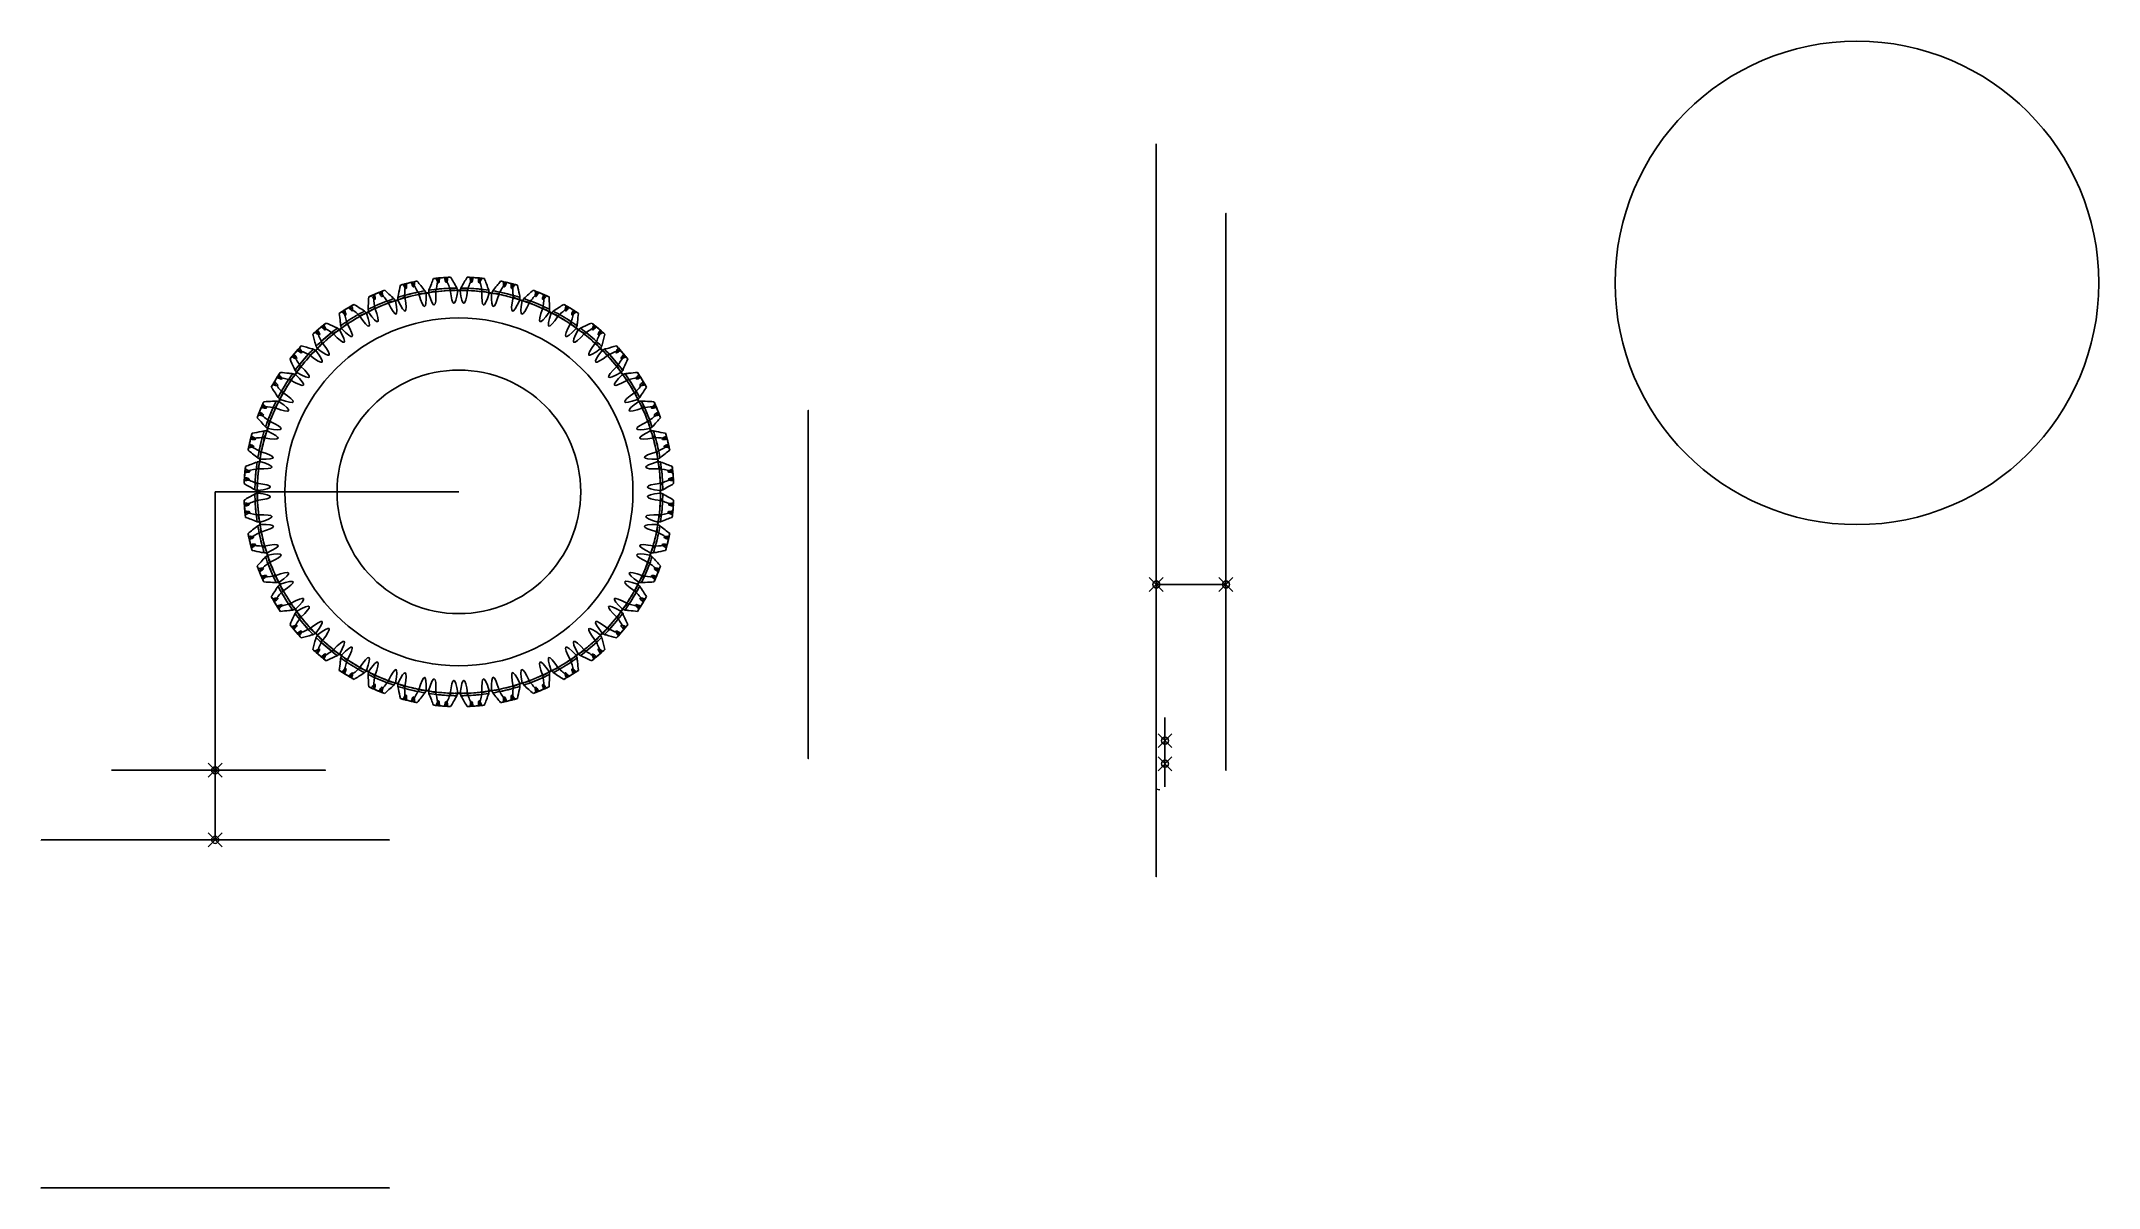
# Model space of a CAD drawing. Header units: millimetres. Extents: x -3 to 292, y -52 to 113.
import ezdxf

# ---------------------------------------------------------------- set-up
doc = ezdxf.new("R2010")
doc.units = ezdxf.units.MM
doc.header["$PDMODE"] = 35
doc.layers.add('pieza3', color=163, linetype='Continuous')
doc.layers.add('tensor_correa', color=243, linetype='Continuous')

msp = doc.modelspace()

# ---------------------------------------------------------------- linework, layer by layer
at = {"extrusion": (1, 0, 0)}
msp.add_line((167, 49.7, -70.56), (167, 84.85, 26.71), dxfattribs=at)
at = {"extrusion": (1, 1.22465e-16, 0)}
msp.add_line((167, 34.81, -65.19), (157, 34.81, -65.19), dxfattribs=at)
at = {"extrusion": (1.60812e-16, 1, 1.06581e-15)}
msp.add_line((21.83, 8.12, -72.9), (21.83, -1.88, -72.9), dxfattribs=at)
at = {"extrusion": (1, 1.22465e-16, 0)}
for points, elevation in [([(57.31, -87.69), (57.31, -90.19), (59.81, -90.19), (59.81, -87.69)], 107), ([(59.81, -90.19), (59.81, -40.19), (9.81, -40.19), (9.81, -90.19)], 107), ([(59.81, -90.19), (59.81, -40.19), (9.81, -40.19), (9.81, -90.19)], 157), ([(57.31, -87.69), (57.31, -42.69), (12.31, -42.69), (12.31, -87.69)], 107), ([(57.31, -87.69), (57.31, -42.69), (12.31, -42.69), (12.31, -87.69)], 157), ([(55.96, -86.34), (55.96, -44.04), (13.66, -44.04), (13.66, -86.34)], 157)]:
    msp.add_lwpolyline(points, close=True, dxfattribs=dict(at, elevation=elevation))
at = {"extrusion": (1.60812e-16, 1, 1.06581e-15)}
for points, elevation in [([(3.17, -97.9), (3.17, -47.9), (-46.83, -47.9), (-46.83, -97.9)], -1.88), ([(0.67, -95.4), (0.67, -50.4), (-44.33, -50.4), (-44.33, -95.4)], -1.88), ([(-0.68, -94.05), (-0.68, -51.75), (-42.98, -51.75), (-42.98, -94.05)], -1.88), ([(0.67, -95.4), (0.67, -97.9), (3.17, -97.9), (3.17, -95.4)], -51.88), ([(3.17, -97.9), (3.17, -47.9), (-46.83, -47.9), (-46.83, -97.9)], -51.88), ([(0.67, -95.4), (0.67, -50.4), (-44.33, -50.4), (-44.33, -95.4)], -51.88)]:
    msp.add_lwpolyline(points, close=True, dxfattribs=dict(at, elevation=elevation))
at = {"extrusion": (1, 0, 0)}
for centre, radius in [((48.12, 42.56, 157), 50), ((34.81, -65.19, 157), 42), ((48.12, 42.56, 157), 21.92)]:
    msp.add_circle(centre, radius, dxfattribs=at)
for centre, radius, start, end in [((226.1, -48.67, 157), 150, 152.8597, 184.9332), ((48.12, 42.56, 167), 40, 336.6539, 205.6324), ((-127.3, -30.24, 167), 150, 347.8358, 21.7148), ((-146.71, -2.62, 157), 150, 340.982, 13.0556)]:
    msp.add_arc(centre, radius, start, end, dxfattribs=at)
at = {"extrusion": (-1, -1.22465e-16, 0)}
msp.add_arc((-34.81, -65.19, -167), 15.83, 199.865, 12.1642, dxfattribs=at)
at = {"extrusion": (-1.60812e-16, -1, -1.06581e-15)}
msp.add_arc((21.83, -72.9, -8.12), 15.83, 199.865, 12.1642, dxfattribs=at)
at = {"extrusion": (1, 1.22465e-16, 0)}
for p in [(157, 34.81, -65.19), (167, 34.81, -65.19)]:
    msp.add_point(p, dxfattribs=at)
at = {"extrusion": (1.60812e-16, 1, 1.06581e-15)}
for p in [(21.83, 8.12, -72.9), (21.83, -1.88, -72.9)]:
    msp.add_point(p, dxfattribs=at)
at = {"layer": 'pieza3', "extrusion": (0, 0, -1)}
for p in [(56.83, 48.12, -72.9), (21.83, 8.12, -72.9)]:
    msp.add_line(p, (21.83, 48.12, -72.9), dxfattribs=at)
at = {"layer": 'pieza3'}
msp.add_line((56.83, 48.12, -128.25), (56.83, 48.12, -45.29), dxfattribs=at)
for centre, radius in [((257.64, 78.14), 34.73), ((56.83, 48.12, -45.29), 25), ((56.83, 48.12, -43.49), 17.5), ((56.83, 48.12, -45.29), 17.5)]:
    msp.add_circle(centre, radius, dxfattribs=at)
at = {"layer": 'pieza3', "extrusion": (-4.07889e-32, -2.22045e-16, -1)}
for centre, radius, start, end in [((-56.83, 48.12, 68.86), 30.86, 66.5478, 69.805), ((-56.83, 48.12, 76.95), 30.86, 74.195, 77.4522), ((-56.83, 48.12, 75.61), 30.86, 74.9406, 77.186), ((-56.83, 48.12, 67.55), 29.29, 74.5757, 80.4299), ((-56.83, 48.12, 68.86), 30.86, 75.5478, 78.805), ((-56.83, 48.12, 78.25), 29.29, 81.5701, 87.4243), ((-56.83, 48.12, 76.95), 30.86, 83.195, 86.4522), ((-56.83, 48.12, 67.55), 29.29, 83.5757, 89.4299), ((-56.83, 48.12, 75.61), 30.86, 83.9406, 86.186), ((-56.83, 48.12, 68.86), 30.86, 84.5478, 87.805), ((-56.83, 48.12, 78.25), 29.29, 90.5701, 96.4243), ((-56.83, 48.12, 76.95), 30.86, 92.195, 95.4522), ((-56.83, 48.12, 67.55), 29.29, 92.5757, 98.4299), ((-56.83, 48.12, 75.61), 30.86, 92.9406, 95.186), ((-56.83, 48.12, 68.86), 30.86, 93.5478, 96.805), ((-56.83, 48.12, 78.25), 29.29, 99.5701, 105.4243), ((-56.83, 48.12, 76.95), 30.86, 101.195, 104.4522), ((-56.83, 48.12, 75.61), 30.86, 101.9406, 104.186), ((-56.83, 48.12, 68.86), 30.86, 102.5478, 105.805), ((-56.83, 48.12, 76.95), 30.86, 110.195, 113.4522), ((-56.83, 48.12, 75.61), 30.86, 110.9406, 113.186), ((-56.83, 48.12, 76.95), 30.86, 56.195, 59.4522), ((-56.83, 48.12, 75.61), 30.86, 56.9406, 59.186), ((-56.83, 48.12, 68.86), 30.86, 57.5478, 60.805), ((-56.83, 48.12, 67.55), 29.29, 56.5757, 62.4299), ((-56.83, 48.12, 78.25), 29.29, 63.5701, 69.4243), ((-56.83, 48.12, 76.95), 30.86, 65.195, 68.4522), ((-56.83, 48.12, 75.61), 30.86, 65.9406, 68.186), ((-56.83, 48.12, 67.55), 29.29, 65.5757, 71.4299), ((-56.83, 48.12, 78.25), 29.29, 72.5701, 78.4243), ((-56.83, 48.12, 67.55), 29.29, 101.5757, 107.4299), ((-56.83, 48.12, 78.25), 29.29, 108.5701, 114.4243), ((-56.83, 48.12, 67.55), 29.29, 110.5757, 116.4299), ((-56.83, 48.12, 68.86), 30.86, 111.5478, 114.805), ((-56.83, 48.12, 78.25), 29.29, 117.5701, 123.4243), ((-56.83, 48.12, 76.95), 30.86, 119.195, 122.4522), ((-56.83, 48.12, 75.61), 30.86, 119.9406, 122.186), ((-56.83, 48.12, 68.86), 30.86, 120.5478, 123.805), ((-56.83, 48.12, 76.95), 30.86, 47.195, 50.4522), ((-56.83, 48.12, 75.61), 30.86, 47.9406, 50.186), ((-56.83, 48.12, 78.25), 29.29, 45.5701, 51.4243), ((-56.83, 48.12, 68.86), 30.86, 48.5478, 51.805), ((-56.83, 48.12, 67.55), 29.29, 47.5757, 53.4299), ((-56.83, 48.12, 78.25), 29.29, 54.5701, 60.4243), ((-56.83, 48.12, 67.55), 29.29, 119.5757, 125.4299), ((-56.83, 48.12, 78.25), 29.29, 126.5701, 132.4243), ((-56.83, 48.12, 67.55), 29.29, 128.5757, 134.4299), ((-56.83, 48.12, 76.95), 30.86, 128.195, 131.4522), ((-56.83, 48.12, 75.61), 30.86, 128.9406, 131.186), ((-56.83, 48.12, 68.86), 30.86, 129.5478, 132.805), ((-56.83, 48.12, 76.95), 30.86, 38.195, 41.4522), ((-56.83, 48.12, 75.61), 30.86, 38.9406, 41.186), ((-56.83, 48.12, 68.86), 30.86, 39.5478, 42.805), ((-56.83, 48.12, 67.55), 29.29, 38.5757, 44.4299), ((-56.83, 48.12, 78.25), 29.29, 135.5701, 141.4243), ((-56.83, 48.12, 76.95), 30.86, 137.195, 140.4522), ((-56.83, 48.12, 75.61), 30.86, 137.9406, 140.186), ((-56.83, 48.12, 68.86), 30.86, 138.5478, 141.805), ((-56.83, 48.12, 68.86), 30.86, 30.5478, 33.805), ((-56.83, 48.12, 67.55), 29.29, 29.5757, 35.4299), ((-56.83, 48.12, 78.25), 29.29, 36.5701, 42.4243), ((-56.83, 48.12, 67.55), 29.29, 137.5757, 143.4299), ((-56.83, 48.12, 78.25), 29.29, 144.5701, 150.4243), ((-56.83, 48.12, 76.95), 30.86, 146.195, 149.4522), ((-56.83, 48.12, 76.95), 30.86, 29.195, 32.4522), ((-56.83, 48.12, 75.61), 30.86, 29.9406, 32.186), ((-56.83, 48.12, 78.25), 29.29, 27.5701, 33.4243), ((-56.83, 48.12, 67.55), 29.29, 146.5757, 152.4299), ((-56.83, 48.12, 75.61), 30.86, 146.9406, 149.186), ((-56.83, 48.12, 68.86), 30.86, 147.5478, 150.805), ((-56.83, 48.12, 76.95), 30.86, 20.195, 23.4522), ((-56.83, 48.12, 75.61), 30.86, 20.9406, 23.186), ((-56.83, 48.12, 68.86), 30.86, 21.5478, 24.805), ((-56.83, 48.12, 78.25), 29.29, 18.5701, 24.4243), ((-56.83, 48.12, 67.55), 29.29, 20.5757, 26.4299), ((-56.83, 48.12, 78.25), 29.29, 153.5701, 159.4243), ((-56.83, 48.12, 67.55), 29.29, 155.5757, 161.4299), ((-56.83, 48.12, 76.95), 30.86, 155.195, 158.4522), ((-56.83, 48.12, 75.61), 30.86, 155.9406, 158.186), ((-56.83, 48.12, 68.86), 30.86, 156.5478, 159.805), ((-56.83, 48.12, 68.86), 30.86, 12.5478, 15.805), ((-56.83, 48.12, 67.55), 29.29, 11.5757, 17.4299), ((-56.83, 48.12, 78.25), 29.29, 162.5701, 168.4243), ((-56.83, 48.12, 76.95), 30.86, 164.195, 167.4522), ((-56.83, 48.12, 76.95), 30.86, 11.195, 14.4522), ((-56.83, 48.12, 75.61), 30.86, 11.9406, 14.186), ((-56.83, 48.12, 78.25), 29.29, 9.5701, 15.4243), ((-56.83, 48.12, 67.55), 29.29, 164.5757, 170.4299), ((-56.83, 48.12, 75.61), 30.86, 164.9406, 167.186), ((-56.83, 48.12, 68.86), 30.86, 165.5478, 168.805), ((-56.83, 48.12, 76.95), 30.86, 2.195, 5.4522), ((-56.83, 48.12, 75.61), 30.86, 2.9406, 5.186), ((-56.83, 48.12, 68.86), 30.86, 3.5478, 6.805), ((-56.83, 48.12, 78.25), 29.29, 0.5701, 6.4243), ((-56.83, 48.12, 67.55), 29.29, 2.5757, 8.4299), ((-56.83, 48.12, 78.25), 29.29, 171.5701, 177.4243), ((-56.83, 48.12, 67.55), 29.29, 173.5757, 179.4299), ((-56.83, 48.12, 76.95), 30.86, 173.195, 176.4522), ((-56.83, 48.12, 75.61), 30.86, 173.9406, 176.186), ((-56.83, 48.12, 68.86), 30.86, 174.5478, 177.805), ((-56.83, 48.12, 67.55), 29.29, 353.5757, 359.4299), ((-56.83, 48.12, 78.25), 29.29, 180.5701, 186.4243), ((-56.83, 48.12, 68.86), 30.86, 354.5478, 357.805), ((-56.83, 48.12, 76.95), 30.86, 353.195, 356.4522), ((-56.83, 48.12, 75.61), 30.86, 353.9406, 356.186), ((-56.83, 48.12, 78.25), 29.29, 351.5701, 357.4243), ((-56.83, 48.12, 67.55), 29.29, 182.5757, 188.4299), ((-56.83, 48.12, 68.86), 30.86, 183.5478, 186.805), ((-56.83, 48.12, 76.95), 30.86, 182.195, 185.4522), ((-56.83, 48.12, 75.61), 30.86, 182.9406, 185.186), ((-56.83, 48.12, 68.86), 30.86, 345.5478, 348.805), ((-56.83, 48.12, 76.95), 30.86, 344.195, 347.4522), ((-56.83, 48.12, 67.55), 29.29, 344.5757, 350.4299), ((-56.83, 48.12, 78.25), 29.29, 342.5701, 348.4243), ((-56.83, 48.12, 67.55), 29.29, 191.5757, 197.4299), ((-56.83, 48.12, 78.25), 29.29, 189.5701, 195.4243), ((-56.83, 48.12, 68.86), 30.86, 192.5478, 195.805), ((-56.83, 48.12, 76.95), 30.86, 191.195, 194.4522), ((-56.83, 48.12, 75.61), 30.86, 191.9406, 194.186), ((-56.83, 48.12, 75.61), 30.86, 344.9406, 347.186), ((-56.83, 48.12, 67.55), 29.29, 335.5757, 341.4299), ((-56.83, 48.12, 78.25), 29.29, 198.5701, 204.4243), ((-56.83, 48.12, 68.86), 30.86, 336.5478, 339.805), ((-56.83, 48.12, 76.95), 30.86, 335.195, 338.4522), ((-56.83, 48.12, 75.61), 30.86, 335.9406, 338.186), ((-56.83, 48.12, 78.25), 29.29, 333.5701, 339.4243), ((-56.83, 48.12, 67.55), 29.29, 200.5757, 206.4299), ((-56.83, 48.12, 68.86), 30.86, 201.5478, 204.805), ((-56.83, 48.12, 76.95), 30.86, 200.195, 203.4522), ((-56.83, 48.12, 75.61), 30.86, 200.9406, 203.186), ((-56.83, 48.12, 68.86), 30.86, 327.5478, 330.805), ((-56.83, 48.12, 67.55), 29.29, 326.5757, 332.4299), ((-56.83, 48.12, 78.25), 29.29, 324.5701, 330.4243), ((-56.83, 48.12, 67.55), 29.29, 209.5757, 215.4299), ((-56.83, 48.12, 78.25), 29.29, 207.5701, 213.4243), ((-56.83, 48.12, 76.95), 30.86, 209.195, 212.4522), ((-56.83, 48.12, 75.61), 30.86, 209.9406, 212.186), ((-56.83, 48.12, 76.95), 30.86, 326.195, 329.4522), ((-56.83, 48.12, 75.61), 30.86, 326.9406, 329.186), ((-56.83, 48.12, 67.55), 29.29, 317.5757, 323.4299), ((-56.83, 48.12, 78.25), 29.29, 315.5701, 321.4243), ((-56.83, 48.12, 67.55), 29.29, 218.5757, 224.4299), ((-56.83, 48.12, 78.25), 29.29, 216.5701, 222.4243), ((-56.83, 48.12, 68.86), 30.86, 210.5478, 213.805), ((-56.83, 48.12, 68.86), 30.86, 318.5478, 321.805), ((-56.83, 48.12, 76.95), 30.86, 317.195, 320.4522), ((-56.83, 48.12, 75.61), 30.86, 317.9406, 320.186), ((-56.83, 48.12, 67.55), 29.29, 308.5757, 314.4299), ((-56.83, 48.12, 78.25), 29.29, 225.5701, 231.4243), ((-56.83, 48.12, 68.86), 30.86, 219.5478, 222.805), ((-56.83, 48.12, 76.95), 30.86, 218.195, 221.4522), ((-56.83, 48.12, 75.61), 30.86, 218.9406, 221.186), ((-56.83, 48.12, 68.86), 30.86, 309.5478, 312.805), ((-56.83, 48.12, 76.95), 30.86, 308.195, 311.4522), ((-56.83, 48.12, 75.61), 30.86, 308.9406, 311.186), ((-56.83, 48.12, 78.25), 29.29, 306.5701, 312.4243), ((-56.83, 48.12, 67.55), 29.29, 299.5757, 305.4299), ((-56.83, 48.12, 78.25), 29.29, 297.5701, 303.4243), ((-56.83, 48.12, 67.55), 29.29, 236.5757, 242.4299), ((-56.83, 48.12, 78.25), 29.29, 234.5701, 240.4243), ((-56.83, 48.12, 67.55), 29.29, 227.5757, 233.4299), ((-56.83, 48.12, 68.86), 30.86, 228.5478, 231.805), ((-56.83, 48.12, 76.95), 30.86, 227.195, 230.4522), ((-56.83, 48.12, 75.61), 30.86, 227.9406, 230.186), ((-56.83, 48.12, 68.86), 30.86, 300.5478, 303.805), ((-56.83, 48.12, 76.95), 30.86, 299.195, 302.4522), ((-56.83, 48.12, 75.61), 30.86, 299.9406, 302.186), ((-56.83, 48.12, 67.55), 29.29, 290.5757, 296.4299), ((-56.83, 48.12, 78.25), 29.29, 288.5701, 294.4243), ((-56.83, 48.12, 67.55), 29.29, 245.5757, 251.4299), ((-56.83, 48.12, 78.25), 29.29, 243.5701, 249.4243), ((-56.83, 48.12, 68.86), 30.86, 237.5478, 240.805), ((-56.83, 48.12, 76.95), 30.86, 236.195, 239.4522), ((-56.83, 48.12, 75.61), 30.86, 236.9406, 239.186), ((-56.83, 48.12, 68.86), 30.86, 291.5478, 294.805), ((-56.83, 48.12, 76.95), 30.86, 290.195, 293.4522), ((-56.83, 48.12, 75.61), 30.86, 290.9406, 293.186), ((-56.83, 48.12, 67.55), 29.29, 281.5757, 287.4299), ((-56.83, 48.12, 68.86), 30.86, 282.5478, 285.805), ((-56.83, 48.12, 78.25), 29.29, 279.5701, 285.4243), ((-56.83, 48.12, 76.95), 30.86, 281.195, 284.4522), ((-56.83, 48.12, 75.61), 30.86, 281.9406, 284.186), ((-56.83, 48.12, 67.55), 29.29, 272.5757, 278.4299), ((-56.83, 48.12, 78.25), 29.29, 270.5701, 276.4243), ((-56.83, 48.12, 67.55), 29.29, 263.5757, 269.4299), ((-56.83, 48.12, 78.25), 29.29, 261.5701, 267.4243), ((-56.83, 48.12, 67.55), 29.29, 254.5757, 260.4299), ((-56.83, 48.12, 78.25), 29.29, 252.5701, 258.4243), ((-56.83, 48.12, 68.86), 30.86, 255.5478, 258.805), ((-56.83, 48.12, 76.95), 30.86, 254.195, 257.4522), ((-56.83, 48.12, 75.61), 30.86, 254.9406, 257.186), ((-56.83, 48.12, 68.86), 30.86, 246.5478, 249.805), ((-56.83, 48.12, 76.95), 30.86, 245.195, 248.4522), ((-56.83, 48.12, 75.61), 30.86, 245.9406, 248.186), ((-56.83, 48.12, 68.86), 30.86, 273.5478, 276.805), ((-56.83, 48.12, 76.95), 30.86, 272.195, 275.4522), ((-56.83, 48.12, 75.61), 30.86, 272.9406, 275.186), ((-56.83, 48.12, 68.86), 30.86, 264.5478, 267.805), ((-56.83, 48.12, 76.95), 30.86, 263.195, 266.4522), ((-56.83, 48.12, 75.61), 30.86, 263.9406, 266.186)]:
    msp.add_arc(centre, radius, start, end, dxfattribs=at)
at = {"layer": 'pieza3'}
for start, end in [(110.9406, 113.186), (101.9406, 104.186), (92.9406, 95.186), (83.9406, 86.186), (74.9406, 77.186), (119.9406, 122.186), (65.9406, 68.186), (56.9406, 59.186), (128.9406, 131.186), (47.9406, 50.186), (137.9406, 140.186), (38.9406, 41.186), (146.9406, 149.186), (29.9406, 32.186), (155.9406, 158.186), (20.9406, 23.186), (164.9406, 167.186), (11.9406, 14.186), (173.9406, 176.186), (2.9406, 5.186), (182.9406, 185.186), (353.9406, 356.186), (191.9406, 194.186), (344.9406, 347.186), (200.9406, 203.186), (335.9406, 338.186), (209.9406, 212.186), (326.9406, 329.186), (218.9406, 221.186), (317.9406, 320.186), (227.9406, 230.186), (308.9406, 311.186), (236.9406, 239.186), (299.9406, 302.186), (245.9406, 248.186), (254.9406, 257.186), (281.9406, 284.186), (290.9406, 293.186), (263.9406, 266.186), (272.9406, 275.186)]:
    msp.add_arc((56.83, 48.12, -70.19), 30.86, start, end, dxfattribs=at)
at = {"layer": 'pieza3', "extrusion": (0.982787, 0.155658, -0.099504)}
for centre, start, end in [((74.4, -66.21, 71.31), 141.1274, 217.6819), ((74.4, -66.21, 69.89), 142.3181, 218.8726)]:
    msp.add_arc(centre, 8.68, start, end, dxfattribs=at)
at = {"layer": 'pieza3', "extrusion": (0.995037, -4.25822e-16, -0.099504)}
for centre, start, end in [((83.89, -66.89, 63.1), 142.3181, 218.8726), ((83.89, -66.89, 64.51), 141.1274, 217.6819)]:
    msp.add_arc(centre, 8.68, start, end, dxfattribs=at)
at = {"layer": 'pieza3', "extrusion": (0.982787, -0.155658, -0.099504)}
for centre, start, end in [((92.18, -67.71, 54.91), 142.3181, 218.8726), ((92.18, -67.71, 56.33), 141.1274, 217.6819)]:
    msp.add_arc(centre, 8.68, start, end, dxfattribs=at)
at = {"layer": 'pieza3', "extrusion": (0.886585, 0.451737, -0.099504)}
for centre, start, end in [((52.84, -65.33, 80.09), 141.1274, 217.6819), ((52.84, -65.33, 78.67), 142.3181, 218.8726)]:
    msp.add_arc(centre, 8.68, start, end, dxfattribs=at)
at = {"layer": 'pieza3', "extrusion": (0.946337, 0.307483, -0.099504)}
for centre, start, end in [((63.97, -65.68, 75.13), 142.3181, 218.8726), ((63.97, -65.68, 76.54), 141.1274, 217.6819)]:
    msp.add_arc(centre, 8.68, start, end, dxfattribs=at)
at = {"layer": 'pieza3', "extrusion": (0.946337, -0.307483, -0.099504)}
for centre, start, end in [((99.09, -68.64, 45.53), 142.3181, 218.8726), ((99.09, -68.64, 46.95), 141.1274, 217.6819)]:
    msp.add_arc(centre, 8.68, start, end, dxfattribs=at)
at = {"layer": 'pieza3', "extrusion": (0.886585, -0.451737, -0.099504)}
for centre, start, end in [((104.44, -69.68, 35.2), 142.3181, 218.8726), ((104.44, -69.68, 36.61), 141.1274, 217.6819)]:
    msp.add_arc(centre, 8.68, start, end, dxfattribs=at)
at = {"layer": 'pieza3', "extrusion": (0.805002, 0.584868, -0.099504)}
for centre, start, end in [((41.29, -65.15, 80.44), 142.3181, 218.8726), ((41.29, -65.15, 81.86), 141.1274, 217.6819)]:
    msp.add_arc(centre, 8.68, start, end, dxfattribs=at)
at = {"layer": 'pieza3', "extrusion": (0.805002, -0.584868, -0.099504)}
for centre, start, end in [((108.1, -70.78, 24.15), 142.3181, 218.8726), ((108.1, -70.78, 25.57), 141.1274, 217.6819)]:
    msp.add_arc(centre, 8.68, start, end, dxfattribs=at)
at = {"layer": 'pieza3', "extrusion": (0.703598, 0.703598, -0.099504)}
for centre, start, end in [((29.6, -65.16, 80.39), 142.3181, 218.8726), ((29.6, -65.16, 81.81), 141.1274, 217.6819)]:
    msp.add_arc(centre, 8.68, start, end, dxfattribs=at)
at = {"layer": 'pieza3', "extrusion": (0.703598, -0.703598, -0.099504)}
for centre, start, end in [((109.98, -71.93, 12.68), 142.3181, 218.8726), ((109.98, -71.93, 14.09), 141.1274, 217.6819)]:
    msp.add_arc(centre, 8.68, start, end, dxfattribs=at)
at = {"layer": 'pieza3', "extrusion": (0.584868, 0.805002, -0.099504)}
for centre, start, end in [((18.07, -65.34, 79.94), 141.1274, 217.6819), ((18.07, -65.34, 78.52), 142.3181, 218.8726)]:
    msp.add_arc(centre, 8.68, start, end, dxfattribs=at)
at = {"layer": 'pieza3', "extrusion": (0.584868, -0.805002, -0.099504)}
for centre, start, end in [((110.03, -73.09, 1.05), 142.3181, 218.8726), ((110.03, -73.09, 2.47), 141.1274, 217.6819)]:
    msp.add_arc(centre, 8.68, start, end, dxfattribs=at)
at = {"layer": 'pieza3', "extrusion": (0.451737, 0.886585, -0.099504)}
for centre, start, end in [((6.97, -65.71, 76.3), 141.1274, 217.6819), ((6.97, -65.71, 74.88), 142.3181, 218.8726)]:
    msp.add_arc(centre, 8.68, start, end, dxfattribs=at)
at = {"layer": 'pieza3', "extrusion": (0.451737, -0.886585, -0.099504)}
for centre, start, end in [((108.25, -74.24, -10.44), 142.3181, 218.8726), ((108.25, -74.24, -9.03), 141.1274, 217.6819)]:
    msp.add_arc(centre, 8.68, start, end, dxfattribs=at)
at = {"layer": 'pieza3', "extrusion": (0.307483, 0.946337, -0.099504)}
for centre, start, end in [((-3.42, -66.24, 69.56), 142.3181, 218.8726), ((-3.42, -66.24, 70.98), 141.1274, 217.6819)]:
    msp.add_arc(centre, 8.68, start, end, dxfattribs=at)
at = {"layer": 'pieza3', "extrusion": (0.307483, -0.946337, -0.099504)}
for centre, start, end in [((104.69, -75.35, -21.52), 142.3181, 218.8726), ((104.69, -75.35, -20.1), 141.1274, 217.6819)]:
    msp.add_arc(centre, 8.68, start, end, dxfattribs=at)
at = {"layer": 'pieza3', "extrusion": (0.155658, 0.982787, -0.099504)}
for centre, start, end in [((-12.84, -66.93, 64.1), 141.1274, 217.6819), ((-12.84, -66.93, 62.69), 142.3181, 218.8726)]:
    msp.add_arc(centre, 8.68, start, end, dxfattribs=at)
at = {"layer": 'pieza3', "extrusion": (0.155658, -0.982787, -0.099504)}
for centre, start, end in [((99.43, -76.39, -31.9), 142.3181, 218.8726), ((99.43, -76.39, -30.48), 141.1274, 217.6819)]:
    msp.add_arc(centre, 8.68, start, end, dxfattribs=at)
at = {"layer": 'pieza3', "extrusion": (1.82785e-16, 0.995037, -0.099504)}
for centre, start, end in [((-21.07, -67.75, 55.84), 141.1274, 217.6819), ((-21.07, -67.75, 54.43), 142.3181, 218.8726)]:
    msp.add_arc(centre, 8.68, start, end, dxfattribs=at)
at = {"layer": 'pieza3', "extrusion": (-3.04642e-16, -0.995037, -0.099504)}
for centre, start, end in [((92.6, -77.33, -41.34), 142.3181, 218.8726), ((92.6, -77.33, -39.92), 141.1274, 217.6819)]:
    msp.add_arc(centre, 8.68, start, end, dxfattribs=at)
at = {"layer": 'pieza3', "extrusion": (-0.155658, 0.982787, -0.099504)}
for centre, start, end in [((-27.9, -68.7, 46.41), 141.1274, 217.6819), ((-27.9, -68.7, 44.99), 142.3181, 218.8726)]:
    msp.add_arc(centre, 8.68, start, end, dxfattribs=at)
at = {"layer": 'pieza3', "extrusion": (-0.155658, -0.982787, -0.099504)}
for centre, start, end in [((84.37, -78.16, -49.59), 142.3181, 218.8726), ((84.37, -78.16, -48.18), 141.1274, 217.6819)]:
    msp.add_arc(centre, 8.68, start, end, dxfattribs=at)
at = {"layer": 'pieza3', "extrusion": (-0.307483, 0.946337, -0.099504)}
for centre, start, end in [((-33.16, -69.74, 36.02), 141.1274, 217.6819), ((-33.16, -69.74, 34.61), 142.3181, 218.8726)]:
    msp.add_arc(centre, 8.68, start, end, dxfattribs=at)
at = {"layer": 'pieza3', "extrusion": (-0.307483, -0.946337, -0.099504)}
for centre, start, end in [((74.95, -78.84, -55.05), 141.1274, 217.6819), ((74.95, -78.84, -56.47), 142.3181, 218.8726)]:
    msp.add_arc(centre, 8.68, start, end, dxfattribs=at)
at = {"layer": 'pieza3', "extrusion": (-0.451737, 0.886585, -0.099504)}
for centre, start, end in [((-36.72, -70.84, 24.95), 141.1274, 217.6819), ((-36.72, -70.84, 23.53), 142.3181, 218.8726)]:
    msp.add_arc(centre, 8.68, start, end, dxfattribs=at)
at = {"layer": 'pieza3', "extrusion": (-0.451737, -0.886585, -0.099504)}
for centre, start, end in [((64.56, -79.38, -60.38), 141.1274, 217.6819), ((64.56, -79.38, -61.79), 142.3181, 218.8726)]:
    msp.add_arc(centre, 8.68, start, end, dxfattribs=at)
at = {"layer": 'pieza3', "extrusion": (-0.584868, 0.805002, -0.099504)}
for centre, start, end in [((-38.5, -71.99, 13.46), 141.1274, 217.6819), ((-38.5, -71.99, 12.04), 142.3181, 218.8726)]:
    msp.add_arc(centre, 8.68, start, end, dxfattribs=at)
at = {"layer": 'pieza3', "extrusion": (-0.584868, -0.805002, -0.099504)}
for centre, start, end in [((53.46, -79.74, -65.43), 142.3181, 218.8726), ((53.46, -79.74, -64.02), 141.1274, 217.6819)]:
    msp.add_arc(centre, 8.68, start, end, dxfattribs=at)
at = {"layer": 'pieza3', "extrusion": (-0.703598, 0.703598, -0.099504)}
for centre, start, end in [((-38.45, -73.16, 1.83), 141.1274, 217.6819), ((-38.45, -73.16, 0.42), 142.3181, 218.8726)]:
    msp.add_arc(centre, 8.68, start, end, dxfattribs=at)
at = {"layer": 'pieza3', "extrusion": (-0.703598, -0.703598, -0.099504)}
for centre, start, end in [((41.93, -79.93, -67.3), 142.3181, 218.8726), ((41.93, -79.93, -65.88), 141.1274, 217.6819)]:
    msp.add_arc(centre, 8.68, start, end, dxfattribs=at)
at = {"layer": 'pieza3', "extrusion": (-0.805002, 0.584868, -0.099504)}
for centre, start, end in [((-36.57, -74.3, -9.65), 141.1274, 217.6819), ((-36.57, -74.3, -11.06), 142.3181, 218.8726)]:
    msp.add_arc(centre, 8.68, start, end, dxfattribs=at)
at = {"layer": 'pieza3', "extrusion": (-0.805002, -0.584868, -0.099504)}
for centre, start, end in [((30.24, -79.93, -67.35), 142.3181, 218.8726), ((30.24, -79.93, -65.93), 141.1274, 217.6819)]:
    msp.add_arc(centre, 8.68, start, end, dxfattribs=at)
at = {"layer": 'pieza3', "extrusion": (-0.886585, 0.451737, -0.099504)}
for centre, start, end in [((-32.91, -75.41, -20.69), 141.1274, 217.6819), ((-32.91, -75.41, -22.1), 142.3181, 218.8726)]:
    msp.add_arc(centre, 8.68, start, end, dxfattribs=at)
at = {"layer": 'pieza3', "extrusion": (-0.886585, -0.451737, -0.099504)}
for centre, start, end in [((18.69, -79.75, -64.16), 141.1274, 217.6819), ((18.69, -79.75, -65.58), 142.3181, 218.8726)]:
    msp.add_arc(centre, 8.68, start, end, dxfattribs=at)
at = {"layer": 'pieza3', "extrusion": (-0.946337, 0.307483, -0.099504)}
for centre, start, end in [((-27.56, -76.44, -31.03), 141.1274, 217.6819), ((-27.56, -76.44, -32.44), 142.3181, 218.8726)]:
    msp.add_arc(centre, 8.68, start, end, dxfattribs=at)
at = {"layer": 'pieza3', "extrusion": (-0.982787, 0.155658, -0.099504)}
for centre, start, end in [((-20.65, -77.38, -40.4), 141.1274, 217.6819), ((-20.65, -77.38, -41.82), 142.3181, 218.8726)]:
    msp.add_arc(centre, 8.68, start, end, dxfattribs=at)
at = {"layer": 'pieza3', "extrusion": (-0.995037, -6.02515e-17, -0.099504)}
for centre, start, end in [((-12.36, -78.2, -48.59), 141.1274, 217.6819), ((-12.36, -78.2, -50.01), 142.3181, 218.8726)]:
    msp.add_arc(centre, 8.68, start, end, dxfattribs=at)
at = {"layer": 'pieza3', "extrusion": (-0.982787, -0.155658, -0.099504)}
for centre, start, end in [((-2.87, -78.88, -55.38), 141.1274, 217.6819), ((-2.87, -78.88, -56.8), 142.3181, 218.8726)]:
    msp.add_arc(centre, 8.68, start, end, dxfattribs=at)
at = {"layer": 'pieza3', "extrusion": (-0.946337, -0.307483, -0.099504)}
for centre, start, end in [((7.56, -79.4, -60.62), 141.1274, 217.6819), ((7.56, -79.4, -62.03), 142.3181, 218.8726)]:
    msp.add_arc(centre, 8.68, start, end, dxfattribs=at)
at = {"layer": 'pieza3', "extrusion": (1.25704e-17, -2.20054e-16, -1)}
for start_param, end_param in [(-2.24925, -2.238818), (-2.238818, -2.228469)]:
    msp.add_ellipse((-1.6, 75.08, -67.55), major_axis=(-86.16, -13.65), ratio=0.099504, start_param=start_param, end_param=end_param, dxfattribs=at)
at = {"layer": 'pieza3'}
for centre, major_axis, start_param, end_param in [((110.33, 83.89, -78.25), (-87.23, 0), 0.892342, 0.902775), ((110.33, 83.89, -78.25), (-87.23, 0), 0.902775, 0.913123), ((115.27, 75.08, -78.25), (-86.16, 13.65), 0.892342, 0.902775), ((88.27, 104.28, -78.25), (-77.73, -39.6), 0.902775, 0.913123), ((96.66, 98.67, -78.25), (-82.96, -26.96), 0.892342, 0.902775), ((96.66, 98.67, -78.25), (-82.96, -26.96), 0.902775, 0.913123), ((104.08, 91.81, -78.25), (-86.16, -13.65), 0.892342, 0.902775), ((104.08, 91.81, -78.25), (-86.16, -13.65), 0.902775, 0.913123), ((115.27, 75.08, -78.25), (-86.16, 13.65), 0.902775, 0.913123), ((118.77, 65.6, -78.25), (-82.96, 26.96), 0.892342, 0.902775), ((118.77, 65.6, -78.25), (-82.96, 26.96), 0.902775, 0.913123), ((120.74, 55.7, -78.25), (-77.73, 39.6), 0.892342, 0.902775), ((120.74, 55.7, -78.25), (-77.73, 39.6), 0.902775, 0.913123), ((79.1, 108.5, -78.25), (-70.57, -51.27), 0.892342, 0.902775), ((79.1, 108.5, -78.25), (-70.57, -51.27), 0.902775, 0.913123), ((88.27, 104.28, -78.25), (-77.73, -39.6), 0.892342, 0.902775), ((121.14, 45.61, -78.25), (-70.57, 51.27), 0.892342, 0.902775), ((121.14, 45.61, -78.25), (-70.57, 51.27), 0.902775, 0.913123), ((69.38, 111.24, -78.25), (-61.68, -61.68), 0.892342, 0.902775), ((69.38, 111.24, -78.25), (-61.68, -61.68), 0.902775, 0.913123), ((119.95, 35.58, -78.25), (-61.68, 61.68), 0.892342, 0.902775), ((119.95, 35.58, -78.25), (-61.68, 61.68), 0.902775, 0.913123), ((59.35, 112.42, -78.25), (-51.27, -70.57), 0.902775, 0.913123), ((117.22, 25.86, -78.25), (-51.27, 70.57), 0.892342, 0.902775), ((117.22, 25.86, -78.25), (-51.27, 70.57), 0.902775, 0.913123), ((59.35, 112.42, -78.25), (-51.27, -70.57), 0.892342, 0.902775), ((112.99, 16.69, -78.25), (-39.6, 77.73), 0.892342, 0.902775), ((49.26, 112.03, -78.25), (-39.6, -77.73), 0.892342, 0.902775), ((49.26, 112.03, -78.25), (-39.6, -77.73), 0.902775, 0.913123), ((112.99, 16.69, -78.25), (-39.6, 77.73), 0.902775, 0.913123), ((39.35, 110.05, -78.25), (-26.96, -82.96), 0.892342, 0.902775), ((39.35, 110.05, -78.25), (-26.96, -82.96), 0.902775, 0.913123), ((107.38, 8.29, -78.25), (-26.96, 82.96), 0.892342, 0.902775), ((107.38, 8.29, -78.25), (-26.96, 82.96), 0.902775, 0.913123), ((100.53, 0.87, -78.25), (-13.65, 86.16), 0.892342, 0.902775), ((29.88, 106.56, -78.25), (-13.65, -86.16), 0.892342, 0.902775), ((29.88, 106.56, -78.25), (-13.65, -86.16), 0.902775, 0.913123), ((100.53, 0.87, -78.25), (-13.65, 86.16), 0.902775, 0.913123), ((21.07, 101.62, -78.25), (0, -87.23), 0.892342, 0.902775), ((21.07, 101.62, -78.25), (0, -87.23), 0.902775, 0.913123), ((92.6, -5.38, -78.25), (0, 87.23), 0.902775, 0.913123), ((92.6, -5.38, -78.25), (0, 87.23), 0.892342, 0.902775), ((83.79, -10.32, -78.25), (13.65, 86.16), 0.892342, 0.902775), ((13.14, 95.37, -78.25), (13.65, -86.16), 0.902775, 0.913123), ((13.14, 95.37, -78.25), (13.65, -86.16), 0.892342, 0.902775), ((83.79, -10.32, -78.25), (13.65, 86.16), 0.902775, 0.913123), ((6.29, 87.95, -78.25), (26.96, -82.96), 0.902775, 0.913123), ((6.29, 87.95, -78.25), (26.96, -82.96), 0.892342, 0.902775), ((74.32, -13.81, -78.25), (26.96, 82.96), 0.902775, 0.913123), ((74.32, -13.81, -78.25), (26.96, 82.96), 0.892342, 0.902775), ((64.41, -15.78, -78.25), (39.6, 77.73), 0.892342, 0.902775), ((0.68, 79.55, -78.25), (39.6, -77.73), 0.902775, 0.913123), ((0.68, 79.55, -78.25), (39.6, -77.73), 0.892342, 0.902775), ((64.41, -15.78, -78.25), (39.6, 77.73), 0.902775, 0.913123), ((-3.55, 70.38, -78.25), (51.27, -70.57), 0.902775, 0.913123), ((-3.55, 70.38, -78.25), (51.27, -70.57), 0.892342, 0.902775), ((54.32, -16.18, -78.25), (51.27, 70.57), 0.902775, 0.913123), ((54.32, -16.18, -78.25), (51.27, 70.57), 0.892342, 0.902775), ((-6.28, 60.66, -78.25), (61.68, -61.68), 0.902775, 0.913123), ((-6.28, 60.66, -78.25), (61.68, -61.68), 0.892342, 0.902775), ((44.29, -15, -78.25), (61.68, 61.68), 0.902775, 0.913123), ((44.29, -15, -78.25), (61.68, 61.68), 0.892342, 0.902775), ((-7.47, 50.63, -78.25), (70.57, -51.27), 0.902775, 0.913123), ((-7.47, 50.63, -78.25), (70.57, -51.27), 0.892342, 0.902775), ((34.57, -12.26, -78.25), (70.57, 51.27), 0.902775, 0.913123), ((34.57, -12.26, -78.25), (70.57, 51.27), 0.892342, 0.902775), ((-7.07, 40.54, -78.25), (77.73, -39.6), 0.902775, 0.913123), ((-7.07, 40.54, -78.25), (77.73, -39.6), 0.892342, 0.902775), ((-5.1, 30.64, -78.25), (82.96, -26.96), 0.902775, 0.913123), ((17, -2.43, -78.25), (82.96, 26.96), 0.902775, 0.913123), ((17, -2.43, -78.25), (82.96, 26.96), 0.892342, 0.902775), ((25.4, -8.03, -78.25), (77.73, 39.6), 0.902775, 0.913123), ((25.4, -8.03, -78.25), (77.73, 39.6), 0.892342, 0.902775), ((-5.1, 30.64, -78.25), (82.96, -26.96), 0.892342, 0.902775), ((-1.6, 21.17, -78.25), (86.16, -13.65), 0.902775, 0.913123), ((-1.6, 21.17, -78.25), (86.16, -13.65), 0.892342, 0.902775), ((3.33, 12.36, -78.25), (87.23, 0), 0.902775, 0.913123), ((3.33, 12.36, -78.25), (87.23, 0), 0.892342, 0.902775), ((9.59, 4.43, -78.25), (86.16, 13.65), 0.902775, 0.913123), ((9.59, 4.43, -78.25), (86.16, 13.65), 0.892342, 0.902775)]:
    msp.add_ellipse(centre, major_axis=major_axis, ratio=0.099504, start_param=start_param, end_param=end_param, dxfattribs=at)
at = {"layer": 'pieza3', "extrusion": (-4.07889e-32, -2.22045e-16, -1)}
for centre, major_axis, start_param, end_param in [((3.33, 83.89, -67.55), (-87.23, 0), -2.238818, -2.228469), ((3.33, 83.89, -67.55), (-87.23, 0), -2.24925, -2.238818), ((21.07, -5.38, -67.55), (0, -87.23), -2.24925, -2.238818), ((21.07, -5.38, -67.55), (0, -87.23), -2.238818, -2.228469), ((92.6, 101.62, -67.55), (0, 87.23), -2.238818, -2.228469), ((92.6, 101.62, -67.55), (0, 87.23), -2.24925, -2.238818), ((110.33, 12.36, -67.55), (87.23, 0), -2.24925, -2.238818), ((110.33, 12.36, -67.55), (87.23, 0), -2.238818, -2.228469)]:
    msp.add_ellipse(centre, major_axis=major_axis, ratio=0.099504, start_param=start_param, end_param=end_param, dxfattribs=at)
at = {"layer": 'pieza3', "extrusion": (-1.13399e-17, -2.27823e-16, -1)}
for start_param, end_param in [(-2.238818, -2.228469), (-2.24925, -2.238818)]:
    msp.add_ellipse((-7.07, 55.7, -67.55), major_axis=(-77.73, -39.6), ratio=0.099504, start_param=start_param, end_param=end_param, dxfattribs=at)
at = {"layer": 'pieza3', "extrusion": (1.21042e-17, -2.18112e-16, -1)}
for start_param, end_param in [(-2.238818, -2.228469), (-2.24925, -2.238818)]:
    msp.add_ellipse((-5.1, 65.6, -67.55), major_axis=(-82.96, -26.96), ratio=0.099504, start_param=start_param, end_param=end_param, dxfattribs=at)
at = {"layer": 'pieza3', "extrusion": (-1.25704e-17, -2.20054e-16, -1)}
for start_param, end_param in [(-2.238818, -2.228469), (-2.24925, -2.238818)]:
    msp.add_ellipse((9.59, 91.81, -67.55), major_axis=(-86.16, 13.65), ratio=0.099504, start_param=start_param, end_param=end_param, dxfattribs=at)
at = {"layer": 'pieza3', "extrusion": (1.21042e-17, -2.25977e-16, -1)}
for start_param, end_param in [(-2.238818, -2.228469), (-2.24925, -2.238818)]:
    msp.add_ellipse((17, 98.67, -67.55), major_axis=(-82.96, 26.96), ratio=0.099504, start_param=start_param, end_param=end_param, dxfattribs=at)
at = {"layer": 'pieza3', "extrusion": (-4.93038e-32, -2.22045e-16, -1)}
for centre, major_axis, start_param, end_param in [((25.4, 104.28, -67.55), (-77.73, 39.6), -2.238818, -2.228469), ((25.4, 104.28, -67.55), (-77.73, 39.6), -2.24925, -2.238818), ((-6.28, 35.58, -67.55), (-61.68, -61.68), -2.238818, -2.228469), ((-6.28, 35.58, -67.55), (-61.68, -61.68), -2.24925, -2.238818), ((88.27, -8.03, -67.55), (77.73, -39.6), -2.24925, -2.238818), ((88.27, -8.03, -67.55), (77.73, -39.6), -2.238818, -2.228469)]:
    msp.add_ellipse(centre, major_axis=major_axis, ratio=0.099504, start_param=start_param, end_param=end_param, dxfattribs=at)
at = {"layer": 'pieza3', "extrusion": (1.02964e-17, -2.14564e-16, -1)}
for start_param, end_param in [(-2.238818, -2.228469), (-2.24925, -2.238818)]:
    msp.add_ellipse((-7.47, 45.61, -67.55), major_axis=(-70.57, -51.27), ratio=0.099504, start_param=start_param, end_param=end_param, dxfattribs=at)
at = {"layer": 'pieza3', "extrusion": (-1.02964e-17, -2.14564e-16, -1)}
for centre, major_axis, start_param, end_param in [((34.57, 108.5, -67.55), (-70.57, 51.27), -2.238818, -2.228469), ((34.57, 108.5, -67.55), (-70.57, 51.27), -2.24925, -2.238818), ((79.1, -12.26, -67.55), (70.57, -51.27), -2.24925, -2.238818), ((79.1, -12.26, -67.55), (70.57, -51.27), -2.238818, -2.228469)]:
    msp.add_ellipse(centre, major_axis=major_axis, ratio=0.099504, start_param=start_param, end_param=end_param, dxfattribs=at)
at = {"layer": 'pieza3', "extrusion": (8.99943e-18, -2.31044e-16, -1)}
for centre, major_axis, start_param, end_param in [((44.29, 111.24, -67.55), (-61.68, 61.68), -2.238818, -2.228469), ((44.29, 111.24, -67.55), (-61.68, 61.68), -2.24925, -2.238818), ((69.38, -15, -67.55), (61.68, -61.68), -2.24925, -2.238818), ((69.38, -15, -67.55), (61.68, -61.68), -2.238818, -2.228469)]:
    msp.add_ellipse(centre, major_axis=major_axis, ratio=0.099504, start_param=start_param, end_param=end_param, dxfattribs=at)
at = {"layer": 'pieza3', "extrusion": (-3.69779e-32, -2.22045e-16, -1)}
for centre, major_axis, start_param, end_param in [((-3.55, 25.86, -67.55), (-51.27, -70.57), -2.238818, -2.228469), ((-3.55, 25.86, -67.55), (-51.27, -70.57), -2.24925, -2.238818), ((74.32, 110.05, -67.55), (-26.96, 82.96), -2.238818, -2.228469), ((74.32, 110.05, -67.55), (-26.96, 82.96), -2.24925, -2.238818), ((83.79, 106.56, -67.55), (-13.65, 86.16), -2.238818, -2.228469), ((83.79, 106.56, -67.55), (-13.65, 86.16), -2.24925, -2.238818), ((29.88, -10.32, -67.55), (13.65, -86.16), -2.24925, -2.238818), ((29.88, -10.32, -67.55), (13.65, -86.16), -2.238818, -2.228469), ((96.66, -2.43, -67.55), (82.96, -26.96), -2.24925, -2.238818), ((96.66, -2.43, -67.55), (82.96, -26.96), -2.238818, -2.228469), ((118.77, 30.64, -67.55), (82.96, 26.96), -2.238818, -2.228469), ((104.08, 4.43, -67.55), (86.16, -13.65), -2.24925, -2.238818), ((104.08, 4.43, -67.55), (86.16, -13.65), -2.238818, -2.228469), ((115.27, 21.17, -67.55), (86.16, 13.65), -2.24925, -2.238818), ((115.27, 21.17, -67.55), (86.16, 13.65), -2.238818, -2.228469), ((118.77, 30.64, -67.55), (82.96, 26.96), -2.24925, -2.238818)]:
    msp.add_ellipse(centre, major_axis=major_axis, ratio=0.099504, start_param=start_param, end_param=end_param, dxfattribs=at)
at = {"layer": 'pieza3', "extrusion": (-7.48081e-18, -2.11748e-16, -1)}
for centre, major_axis, start_param, end_param in [((54.32, 112.42, -67.55), (-51.27, 70.57), -2.238818, -2.228469), ((54.32, 112.42, -67.55), (-51.27, 70.57), -2.24925, -2.238818), ((59.35, -16.18, -67.55), (51.27, -70.57), -2.24925, -2.238818), ((59.35, -16.18, -67.55), (51.27, -70.57), -2.238818, -2.228469)]:
    msp.add_ellipse(centre, major_axis=major_axis, ratio=0.099504, start_param=start_param, end_param=end_param, dxfattribs=at)
at = {"layer": 'pieza3', "extrusion": (-2.46519e-32, -2.22045e-16, -1)}
for start_param, end_param in [(-2.24925, -2.238818), (-2.238818, -2.228469)]:
    msp.add_ellipse((0.68, 16.69, -67.55), major_axis=(-39.6, -77.73), ratio=0.099504, start_param=start_param, end_param=end_param, dxfattribs=at)
at = {"layer": 'pieza3', "extrusion": (5.77799e-18, -2.33385e-16, -1)}
for centre, major_axis, start_param, end_param in [((64.41, 112.03, -67.55), (-39.6, 77.73), -2.238818, -2.228469), ((64.41, 112.03, -67.55), (-39.6, 77.73), -2.24925, -2.238818), ((49.26, -15.78, -67.55), (39.6, -77.73), -2.24925, -2.238818), ((49.26, -15.78, -67.55), (39.6, -77.73), -2.238818, -2.228469)]:
    msp.add_ellipse(centre, major_axis=major_axis, ratio=0.099504, start_param=start_param, end_param=end_param, dxfattribs=at)
at = {"layer": 'pieza3', "extrusion": (-3.93289e-18, -2.34149e-16, -1)}
for centre, major_axis, start_param, end_param in [((6.29, 8.29, -67.55), (-26.96, -82.96), -2.238818, -2.228469), ((6.29, 8.29, -67.55), (-26.96, -82.96), -2.24925, -2.238818), ((107.38, 87.95, -67.55), (26.96, 82.96), -2.24925, -2.238818), ((107.38, 87.95, -67.55), (26.96, 82.96), -2.238818, -2.228469)]:
    msp.add_ellipse(centre, major_axis=major_axis, ratio=0.099504, start_param=start_param, end_param=end_param, dxfattribs=at)
at = {"layer": 'pieza3', "extrusion": (1.99096e-18, -2.09474e-16, -1)}
for start_param, end_param in [(-2.24925, -2.238818), (-2.238818, -2.228469)]:
    msp.add_ellipse((13.14, 0.87, -67.55), major_axis=(-13.65, -86.16), ratio=0.099504, start_param=start_param, end_param=end_param, dxfattribs=at)
at = {"layer": 'pieza3', "extrusion": (-4.31408e-32, -2.22045e-16, -1)}
for start_param, end_param in [(-2.24925, -2.238818), (-2.238818, -2.228469)]:
    msp.add_ellipse((100.53, 95.37, -67.55), major_axis=(13.65, 86.16), ratio=0.099504, start_param=start_param, end_param=end_param, dxfattribs=at)
at = {"layer": 'pieza3', "extrusion": (-3.93289e-18, -2.0994e-16, -1)}
for start_param, end_param in [(-2.24925, -2.238818), (-2.238818, -2.228469)]:
    msp.add_ellipse((39.35, -13.81, -67.55), major_axis=(26.96, -82.96), ratio=0.099504, start_param=start_param, end_param=end_param, dxfattribs=at)
at = {"layer": 'pieza3', "extrusion": (5.77799e-18, -2.10705e-16, -1)}
for start_param, end_param in [(-2.24925, -2.238818), (-2.238818, -2.228469)]:
    msp.add_ellipse((112.99, 79.55, -67.55), major_axis=(39.6, 77.73), ratio=0.099504, start_param=start_param, end_param=end_param, dxfattribs=at)
at = {"layer": 'pieza3', "extrusion": (-7.48081e-18, -2.32341e-16, -1)}
for start_param, end_param in [(-2.24925, -2.238818), (-2.238818, -2.228469)]:
    msp.add_ellipse((117.22, 70.38, -67.55), major_axis=(51.27, 70.57), ratio=0.099504, start_param=start_param, end_param=end_param, dxfattribs=at)
at = {"layer": 'pieza3', "extrusion": (-6.16298e-32, -2.22045e-16, -1)}
for start_param, end_param in [(-2.24925, -2.238818), (-2.238818, -2.228469)]:
    msp.add_ellipse((119.95, 60.66, -67.55), major_axis=(61.68, 61.68), ratio=0.099504, start_param=start_param, end_param=end_param, dxfattribs=at)
at = {"layer": 'pieza3', "extrusion": (-7.39557e-32, -2.22045e-16, -1)}
for start_param, end_param in [(-2.24925, -2.238818), (-2.238818, -2.228469)]:
    msp.add_ellipse((121.14, 50.63, -67.55), major_axis=(70.57, 51.27), ratio=0.099504, start_param=start_param, end_param=end_param, dxfattribs=at)
at = {"layer": 'pieza3', "extrusion": (1.13399e-17, -2.16267e-16, -1)}
for start_param, end_param in [(-2.24925, -2.238818), (-2.238818, -2.228469)]:
    msp.add_ellipse((120.74, 40.54, -67.55), major_axis=(77.73, 39.6), ratio=0.099504, start_param=start_param, end_param=end_param, dxfattribs=at)
at = {"layer": 'pieza3'}
for points, knots in [([(45.8, 76.95, -70.19), (45.85, 76.66, -70.7), (45.87, 76.45, -71.25), (45.85, 76.2, -72.4), (45.81, 76.16, -72.98), (45.65, 76.27, -74.28), (45.53, 76.46, -74.98), (45.37, 76.78, -75.61)], [-0.569296, -0.569296, -0.569296, -0.569296, -0.3937975, -0.3937975, -0.218361, -0.218361, -0.0000007, -0.0000007, -0.0000007, -0.0000007]), ([(46.18, 77.09, -68.86), (46.08, 77.05, -69.17), (45.99, 77.02, -69.48), (45.87, 76.97, -69.92), (45.84, 76.96, -70.05), (45.8, 76.95, -70.19)], [3.5595154, 3.5595154, 3.5595154, 3.5595154, 3.6567271, 3.6567271, 3.6980497, 3.6980497, 3.6980497, 3.6980497]), ([(47.51, 75.88, -67.55), (47.27, 76.1, -67.79), (47.03, 76.32, -68.02), (46.59, 76.72, -68.45), (46.38, 76.9, -68.66), (46.18, 77.09, -68.86)], [3.3441669, 3.3441669, 3.3441669, 3.3441669, 3.4532025, 3.4532025, 3.5463199, 3.5463199, 3.5463199, 3.5463199]), ([(48.06, 76.06, -78.25), (48.09, 76.2, -78.15), (48.12, 76.33, -78.06), (48.24, 76.92, -77.62), (48.33, 77.37, -77.29), (48.43, 77.82, -76.95)], [4.7001453, 4.7001453, 4.7001453, 4.7001453, 4.7463244, 4.7463244, 4.901825, 4.901825, 4.901825, 4.901825]), ([(48.43, 77.82, -76.95), (48.53, 77.85, -76.64), (48.62, 77.87, -76.33), (48.74, 77.91, -75.89), (48.78, 77.92, -75.75), (48.82, 77.93, -75.61)], [4.5066654, 4.5066654, 4.5066654, 4.5066654, 4.6038772, 4.6038772, 4.6451997, 4.6451997, 4.6451997, 4.6451997]), ([(48.82, 77.93, -75.61), (48.95, 77.67, -75.11), (49.05, 77.49, -74.56), (49.22, 77.3, -73.41), (49.27, 77.29, -72.83), (49.34, 77.47, -71.53), (49.33, 77.69, -70.83), (49.27, 78.04, -70.19)], [-0.569296, -0.569296, -0.569296, -0.569296, -0.3937965, -0.3937965, -0.2183533, -0.2183533, -0.0000007, -0.0000007, -0.0000007, -0.0000007]), ([(50.45, 78.32, -70.19), (50.45, 78.03, -70.7), (50.44, 77.82, -71.25), (50.37, 77.58, -72.4), (50.33, 77.54, -72.98), (50.19, 77.67, -74.28), (50.1, 77.88, -74.98), (49.99, 78.22, -75.61)], [-0.5692955, -0.5692955, -0.5692955, -0.5692955, -0.3937772, -0.3937772, -0.2181945, -0.2181945, -0.0000007, -0.0000007, -0.0000007, -0.0000007]), ([(50.84, 78.4, -68.86), (50.74, 78.38, -69.17), (50.65, 78.36, -69.48), (50.52, 78.33, -69.92), (50.48, 78.32, -70.05), (50.45, 78.32, -70.19)], [3.3252855, 3.3252855, 3.3252855, 3.3252855, 3.4224973, 3.4224973, 3.4638198, 3.4638198, 3.4638198, 3.4638198]), ([(51.97, 77, -67.55), (51.76, 77.25, -67.79), (51.56, 77.5, -68.02), (51.19, 77.97, -68.45), (51.01, 78.18, -68.66), (50.84, 78.4, -68.86)], [3.0244205, 3.0244205, 3.0244205, 3.0244205, 3.133456, 3.133456, 3.2265734, 3.2265734, 3.2265734, 3.2265734]), ([(52.54, 77.09, -78.25), (52.66, 77.39, -78.02), (52.77, 77.7, -77.79), (52.98, 78.25, -77.35), (53.08, 78.51, -77.15), (53.18, 78.77, -76.95)], [3.8067412, 3.8067412, 3.8067412, 3.8067412, 3.9157768, 3.9157768, 4.0088942, 4.0088942, 4.0088942, 4.0088942]), ([(53.18, 78.77, -76.95), (53.28, 78.78, -76.64), (53.38, 78.79, -76.33), (53.5, 78.8, -75.89), (53.54, 78.81, -75.75), (53.58, 78.81, -75.61)], [3.877219, 3.877219, 3.877219, 3.877219, 3.9744308, 3.9744308, 4.0157533, 4.0157533, 4.0157533, 4.0157533]), ([(53.58, 78.81, -75.61), (53.66, 78.54, -75.11), (53.74, 78.34, -74.55), (53.88, 78.13, -73.41), (53.93, 78.12, -72.83), (54.02, 78.28, -71.53), (54.04, 78.51, -70.83), (54.04, 78.86, -70.19)], [-0.5692954, -0.5692954, -0.5692954, -0.5692954, -0.3937736, -0.3937736, -0.2181643, -0.2181643, -0.0000007, -0.0000007, -0.0000007, -0.0000007]), ([(54.04, 78.86, -70.19), (54.01, 78.86, -69.79), (53.97, 78.85, -69.38), (53.91, 78.85, -68.93), (53.91, 78.85, -68.89), (53.9, 78.85, -68.86)], [4.7224227, 4.7224227, 4.7224227, 4.7224227, 4.844995, 4.844995, 4.8566515, 4.8566515, 4.8566515, 4.8566515]), ([(55.25, 78.94, -70.19), (55.21, 78.66, -70.7), (55.16, 78.46, -71.25), (55.06, 78.23, -72.4), (55.01, 78.2, -72.99), (54.9, 78.35, -74.28), (54.84, 78.57, -74.98), (54.78, 78.92, -75.61)], [-0.5692939, -0.5692939, -0.5692939, -0.5692939, -0.3937168, -0.3937168, -0.2177058, -0.2177058, -0.0000007, -0.0000007, -0.0000007, -0.0000007]), ([(55.65, 78.96, -68.86), (55.55, 78.96, -69.17), (55.45, 78.95, -69.48), (55.33, 78.95, -69.92), (55.29, 78.95, -70.05), (55.25, 78.94, -70.19)], [3.3144464, 3.3144464, 3.3144464, 3.3144464, 3.4116582, 3.4116582, 3.4529807, 3.4529807, 3.4529807, 3.4529807]), ([(56.54, 77.41, -67.55), (56.38, 77.69, -67.79), (56.22, 77.97, -68.02), (55.93, 78.49, -68.45), (55.79, 78.72, -68.66), (55.65, 78.96, -68.86)], [3.0103831, 3.0103831, 3.0103831, 3.0103831, 3.1194187, 3.1194187, 3.2125361, 3.2125361, 3.2125361, 3.2125361]), ([(60.84, 76.8, -78.25), (59.86, 76.93, -78.25), (58.87, 77.02, -78.25), (57.88, 77.06, -78.25), (57.6, 77.07, -78.25), (57.31, 77.07, -78.25), (57.03, 77.08, -78.25)], [0.7279411, 0.7279411, 0.7279411, 0.7279411, 0.74423123, 0.74423123, 0.74423123, 0.74893288, 0.74893288, 0.74893288, 0.74893288]), ([(57.13, 77.41, -78.25), (57.29, 77.69, -78.02), (57.45, 77.97, -77.79), (57.74, 78.49, -77.35), (57.88, 78.72, -77.15), (58.02, 78.96, -76.95)], [3.0103831, 3.0103831, 3.0103831, 3.0103831, 3.1194187, 3.1194187, 3.2125361, 3.2125361, 3.2125361, 3.2125361]), ([(57.37, 77.07, -67.55), (57.54, 77.07, -67.55), (57.71, 77.06, -67.55), (57.88, 77.06, -67.55), (58.98, 77.02, -67.55), (60.08, 76.91, -67.55), (61.17, 76.75, -67.55)], [-0.7470589, -0.7470589, -0.7470589, -0.7470589, -0.74423123, -0.74423123, -0.74423123, -0.72606712, -0.72606712, -0.72606712, -0.72606712]), ([(58.02, 78.96, -76.95), (58.12, 78.96, -76.64), (58.22, 78.95, -76.33), (58.34, 78.95, -75.89), (58.38, 78.95, -75.75), (58.42, 78.94, -75.61)], [3.3144464, 3.3144464, 3.3144464, 3.3144464, 3.4116582, 3.4116582, 3.4529807, 3.4529807, 3.4529807, 3.4529807]), ([(58.42, 78.94, -75.61), (58.46, 78.66, -75.11), (58.51, 78.46, -74.55), (58.61, 78.23, -73.41), (58.66, 78.2, -72.82), (58.77, 78.35, -71.52), (58.83, 78.57, -70.83), (58.89, 78.92, -70.19)], [-0.5692939, -0.5692939, -0.5692939, -0.5692939, -0.3937168, -0.3937168, -0.2177058, -0.2177058, -0.0000007, -0.0000007, -0.0000007, -0.0000007]), ([(59.62, 78.86, -75.61), (59.66, 78.86, -76.02), (59.7, 78.85, -76.43), (59.76, 78.85, -76.87), (59.76, 78.85, -76.91), (59.77, 78.85, -76.95)], [4.7224227, 4.7224227, 4.7224227, 4.7224227, 4.844995, 4.844995, 4.8566515, 4.8566515, 4.8566515, 4.8566515]), ([(60.09, 78.81, -70.19), (60, 78.54, -70.7), (59.93, 78.34, -71.25), (59.79, 78.13, -72.4), (59.74, 78.12, -72.98), (59.65, 78.28, -74.28), (59.63, 78.51, -74.98), (59.62, 78.86, -75.61)], [-0.5692954, -0.5692954, -0.5692954, -0.5692954, -0.3937736, -0.3937736, -0.2181643, -0.2181643, -0.0000007, -0.0000007, -0.0000007, -0.0000007]), ([(60.49, 78.77, -68.86), (60.39, 78.78, -69.17), (60.29, 78.79, -69.48), (60.17, 78.8, -69.92), (60.13, 78.81, -70.05), (60.09, 78.81, -70.19)], [3.877219, 3.877219, 3.877219, 3.877219, 3.9744308, 3.9744308, 4.0157533, 4.0157533, 4.0157533, 4.0157533]), ([(61.13, 77.09, -67.55), (61.01, 77.39, -67.79), (60.9, 77.7, -68.02), (60.69, 78.25, -68.45), (60.59, 78.51, -68.66), (60.49, 78.77, -68.86)], [3.8067412, 3.8067412, 3.8067412, 3.8067412, 3.9157768, 3.9157768, 4.0088942, 4.0088942, 4.0088942, 4.0088942]), ([(61.7, 77, -78.25), (61.91, 77.25, -78.02), (62.11, 77.5, -77.79), (62.48, 77.97, -77.35), (62.65, 78.18, -77.15), (62.83, 78.4, -76.95)], [3.0244205, 3.0244205, 3.0244205, 3.0244205, 3.133456, 3.133456, 3.2265734, 3.2265734, 3.2265734, 3.2265734]), ([(62.83, 78.4, -76.95), (62.93, 78.38, -76.64), (63.02, 78.36, -76.33), (63.15, 78.33, -75.89), (63.18, 78.32, -75.75), (63.22, 78.32, -75.61)], [3.3252855, 3.3252855, 3.3252855, 3.3252855, 3.4224973, 3.4224973, 3.4638198, 3.4638198, 3.4638198, 3.4638198]), ([(63.22, 78.32, -75.61), (63.22, 78.03, -75.11), (63.23, 77.82, -74.55), (63.3, 77.58, -73.41), (63.34, 77.54, -72.83), (63.48, 77.67, -71.53), (63.57, 77.88, -70.83), (63.68, 78.22, -70.19)], [-0.5692955, -0.5692955, -0.5692955, -0.5692955, -0.3937772, -0.3937772, -0.2181945, -0.2181945, -0.0000007, -0.0000007, -0.0000007, -0.0000007]), ([(64.85, 77.93, -70.19), (64.72, 77.67, -70.7), (64.62, 77.49, -71.25), (64.45, 77.3, -72.4), (64.4, 77.29, -72.98), (64.33, 77.47, -74.28), (64.34, 77.69, -74.98), (64.4, 78.04, -75.61)], [-0.569296, -0.569296, -0.569296, -0.569296, -0.3937965, -0.3937965, -0.2183533, -0.2183533, -0.0000007, -0.0000007, -0.0000007, -0.0000007]), ([(65.24, 77.82, -68.86), (65.14, 77.85, -69.17), (65.05, 77.87, -69.48), (64.93, 77.91, -69.92), (64.89, 77.92, -70.05), (64.85, 77.93, -70.19)], [4.5066654, 4.5066654, 4.5066654, 4.5066654, 4.6038772, 4.6038772, 4.6451997, 4.6451997, 4.6451997, 4.6451997]), ([(65.61, 76.06, -67.55), (65.58, 76.2, -67.65), (65.55, 76.33, -67.75), (65.43, 76.92, -68.19), (65.34, 77.37, -68.52), (65.24, 77.82, -68.86)], [4.7001453, 4.7001453, 4.7001453, 4.7001453, 4.7463244, 4.7463244, 4.901825, 4.901825, 4.901825, 4.901825]), ([(66.16, 75.88, -78.25), (66.4, 76.1, -78.02), (66.64, 76.32, -77.79), (67.08, 76.72, -77.35), (67.29, 76.9, -77.15), (67.49, 77.09, -76.95)], [3.3441669, 3.3441669, 3.3441669, 3.3441669, 3.4532025, 3.4532025, 3.5463199, 3.5463199, 3.5463199, 3.5463199]), ([(67.49, 77.09, -76.95), (67.59, 77.05, -76.64), (67.68, 77.02, -76.33), (67.8, 76.97, -75.89), (67.83, 76.96, -75.75), (67.87, 76.95, -75.61)], [3.5595154, 3.5595154, 3.5595154, 3.5595154, 3.6567271, 3.6567271, 3.6980497, 3.6980497, 3.6980497, 3.6980497]), ([(67.87, 76.95, -75.61), (67.82, 76.66, -75.11), (67.8, 76.45, -74.56), (67.82, 76.2, -73.41), (67.86, 76.16, -72.83), (68.02, 76.27, -71.53), (68.14, 76.46, -70.83), (68.3, 76.78, -70.19)], [-0.569296, -0.569296, -0.569296, -0.569296, -0.3937975, -0.3937975, -0.218361, -0.218361, -0.0000007, -0.0000007, -0.0000007, -0.0000007]), ([(39.66, 73.77, -76.95), (39.75, 73.82, -76.64), (39.83, 73.88, -76.33), (39.94, 73.95, -75.89), (39.97, 73.97, -75.75), (40, 73.99, -75.61)], [5.3663864, 5.3663864, 5.3663864, 5.3663864, 5.4635982, 5.4635982, 5.5049207, 5.5049207, 5.5049207, 5.5049207]), ([(40, 73.99, -75.61), (40.15, 73.83, -75.23), (40.28, 73.72, -74.82), (40.54, 73.52, -73.7), (40.63, 73.51, -72.96), (40.63, 73.71, -71.52), (40.55, 73.93, -70.83), (40.39, 74.24, -70.19)], [-0.569701, -0.569701, -0.569701, -0.569701, -0.4369529, -0.4369529, -0.2177015, -0.2177015, -0.0000007, -0.0000007, -0.0000007, -0.0000007]), ([(40.27, 74.17, -68.86), (40.41, 73.64, -68.43), (40.55, 73.12, -68), (40.7, 72.58, -67.57), (40.7, 72.57, -67.56), (40.7, 72.57, -67.55)], [6.7274747, 6.7274747, 6.7274747, 6.7274747, 6.9220935, 6.9220935, 6.924977, 6.924977, 6.924977, 6.924977]), ([(41.43, 74.87, -70.19), (41.52, 74.58, -70.72), (41.57, 74.37, -71.3), (41.58, 74.13, -72.5), (41.54, 74.09, -73.11), (41.36, 74.2, -74.38), (41.22, 74.36, -75.03), (41.02, 74.63, -75.61)], [-2.3389616, -2.3389616, -2.3389616, -2.3389616, -2.1559705, -2.1559705, -1.9721722, -1.9721722, -1.7695788, -1.7695788, -1.7695788, -1.7695788]), ([(41.02, 74.63, -75.61), (41.05, 74.65, -76.04), (41.09, 74.67, -76.47), (41.14, 74.7, -76.91), (41.15, 74.7, -76.93), (41.15, 74.7, -76.95)], [4.8163136, 4.8163136, 4.8163136, 4.8163136, 4.9448151, 4.9448151, 4.9506011, 4.9506011, 4.9506011, 4.9506011]), ([(41.78, 75.06, -68.86), (41.69, 75.01, -69.17), (41.61, 74.97, -69.48), (41.49, 74.9, -69.92), (41.46, 74.88, -70.05), (41.43, 74.87, -70.19)], [3.9709302, 3.9709302, 3.9709302, 3.9709302, 4.0681419, 4.0681419, 4.1094644, 4.1094644, 4.1094644, 4.1094644]), ([(43.28, 74.08, -67.55), (43.01, 74.26, -67.79), (42.74, 74.44, -68.02), (42.24, 74.76, -68.45), (42.01, 74.91, -68.66), (41.78, 75.06, -68.86)], [3.9422605, 3.9422605, 3.9422605, 3.9422605, 4.051296, 4.051296, 4.1444134, 4.1444134, 4.1444134, 4.1444134]), ([(43.8, 74.35, -78.25), (43.81, 74.52, -78.13), (43.81, 74.69, -78), (43.84, 75.29, -77.57), (43.86, 75.72, -77.26), (43.89, 76.14, -76.95)], [5.4603216, 5.4603216, 5.4603216, 5.4603216, 5.5187128, 5.5187128, 5.6619401, 5.6619401, 5.6619401, 5.6619401]), ([(47.38, 75.49, -78.25), (47.19, 75.42, -78.25), (47, 75.36, -78.25), (46.81, 75.29, -78.25), (45.81, 74.92, -78.25), (44.82, 74.49, -78.25), (43.86, 74.01, -78.25)], [0.8029411, 0.8029411, 0.8029411, 0.8029411, 0.80624684, 0.80624684, 0.80624684, 0.82393288, 0.82393288, 0.82393288, 0.82393288]), ([(43.89, 76.14, -76.95), (43.98, 76.18, -76.64), (44.07, 76.22, -76.33), (44.18, 76.27, -75.89), (44.22, 76.29, -75.75), (44.25, 76.3, -75.61)], [5.02563, 5.02563, 5.02563, 5.02563, 5.1228417, 5.1228417, 5.1641643, 5.1641643, 5.1641643, 5.1641643]), ([(44.17, 74.16, -67.55), (45.03, 74.58, -67.55), (45.91, 74.95, -67.55), (46.81, 75.29, -67.55), (47.11, 75.39, -67.55), (47.4, 75.5, -67.55), (47.7, 75.6, -67.55)], [-0.8220589, -0.8220589, -0.8220589, -0.8220589, -0.80624684, -0.80624684, -0.80624684, -0.80106712, -0.80106712, -0.80106712, -0.80106712]), ([(44.25, 76.3, -75.61), (44.38, 76.13, -75.23), (44.49, 75.99, -74.82), (44.72, 75.75, -73.69), (44.8, 75.73, -72.96), (44.84, 75.93, -71.52), (44.79, 76.16, -70.83), (44.68, 76.49, -70.19)], [-0.5696976, -0.5696976, -0.5696976, -0.5696976, -0.4361446, -0.4361446, -0.2172856, -0.2172856, -0.0000007, -0.0000007, -0.0000007, -0.0000007]), ([(48.4, 75.82, -67.55), (49.54, 76.17, -67.55), (50.7, 76.44, -67.55), (51.88, 76.65, -67.55), (51.96, 76.66, -67.55), (52.03, 76.68, -67.55), (52.11, 76.69, -67.55)], [-0.7970589, -0.7970589, -0.7970589, -0.7970589, -0.77738822, -0.77738822, -0.77738822, -0.77606712, -0.77606712, -0.77606712, -0.77606712]), ([(65.27, 75.82, -78.25), (64.81, 75.96, -78.25), (64.35, 76.09, -78.25), (63.88, 76.2, -78.25), (63.11, 76.4, -78.25), (62.34, 76.56, -78.25), (61.56, 76.69, -78.25)], [0.7029411, 0.7029411, 0.7029411, 0.7029411, 0.71086563, 0.71086563, 0.71086563, 0.72393288, 0.72393288, 0.72393288, 0.72393288]), ([(61.89, 76.63, -67.55), (62.56, 76.51, -67.55), (63.22, 76.37, -67.55), (63.88, 76.2, -67.55), (64.46, 76.06, -67.55), (65.03, 75.9, -67.55), (65.6, 75.72, -67.55)], [-0.7220589, -0.7220589, -0.7220589, -0.7220589, -0.71086563, -0.71086563, -0.71086563, -0.70106712, -0.70106712, -0.70106712, -0.70106712]), ([(69.5, 74.16, -78.25), (69.49, 74.16, -78.25), (69.48, 74.17, -78.25), (69.47, 74.17, -78.25), (68.34, 74.72, -78.25), (67.16, 75.2, -78.25), (65.97, 75.6, -78.25)], [0.6779411, 0.6779411, 0.6779411, 0.6779411, 0.67811559, 0.67811559, 0.67811559, 0.69893288, 0.69893288, 0.69893288, 0.69893288]), ([(66.29, 75.49, -67.55), (67.38, 75.11, -67.55), (68.44, 74.67, -67.55), (69.47, 74.17, -67.55), (69.58, 74.12, -67.55), (69.7, 74.06, -67.55), (69.81, 74.01, -67.55)], [-0.6970589, -0.6970589, -0.6970589, -0.6970589, -0.67811559, -0.67811559, -0.67811559, -0.67606712, -0.67606712, -0.67606712, -0.67606712]), ([(69.42, 76.3, -70.19), (69.24, 76.06, -70.72), (69.1, 75.9, -71.3), (68.91, 75.74, -72.5), (68.86, 75.75, -73.11), (68.84, 75.96, -74.38), (68.89, 76.18, -75.03), (68.99, 76.49, -75.61)], [-2.3389617, -2.3389617, -2.3389617, -2.3389617, -2.1559748, -2.1559748, -1.9721297, -1.9721297, -1.769579, -1.769579, -1.769579, -1.769579]), ([(69.78, 76.14, -68.86), (69.69, 76.18, -69.17), (69.6, 76.22, -69.48), (69.49, 76.27, -69.92), (69.45, 76.29, -70.05), (69.42, 76.3, -70.19)], [5.02563, 5.02563, 5.02563, 5.02563, 5.1228417, 5.1228417, 5.1641643, 5.1641643, 5.1641643, 5.1641643]), ([(69.87, 74.35, -67.55), (69.86, 74.52, -67.68), (69.85, 74.69, -67.8), (69.83, 75.29, -68.24), (69.8, 75.72, -68.55), (69.78, 76.14, -68.86)], [5.4603216, 5.4603216, 5.4603216, 5.4603216, 5.5187128, 5.5187128, 5.6619401, 5.6619401, 5.6619401, 5.6619401]), ([(70.39, 74.08, -78.25), (70.66, 74.26, -78.02), (70.93, 74.44, -77.79), (71.43, 74.76, -77.35), (71.66, 74.91, -77.15), (71.89, 75.06, -76.95)], [3.9422605, 3.9422605, 3.9422605, 3.9422605, 4.051296, 4.051296, 4.1444134, 4.1444134, 4.1444134, 4.1444134]), ([(71.89, 75.06, -76.95), (71.98, 75.01, -76.64), (72.06, 74.97, -76.33), (72.17, 74.9, -75.89), (72.21, 74.88, -75.75), (72.24, 74.87, -75.61)], [3.9709302, 3.9709302, 3.9709302, 3.9709302, 4.0681419, 4.0681419, 4.1094644, 4.1094644, 4.1094644, 4.1094644]), ([(72.24, 74.87, -75.61), (72.17, 74.66, -75.23), (72.13, 74.49, -74.82), (72.07, 74.17, -73.69), (72.1, 74.08, -72.96), (72.28, 74.17, -71.52), (72.44, 74.34, -70.83), (72.65, 74.63, -70.19)], [-0.5696981, -0.5696981, -0.5696981, -0.5696981, -0.4362609, -0.4362609, -0.2173456, -0.2173456, -0.0000007, -0.0000007, -0.0000007, -0.0000007]), ([(72.65, 74.63, -70.19), (72.62, 74.65, -69.77), (72.58, 74.67, -69.34), (72.53, 74.7, -68.89), (72.52, 74.7, -68.87), (72.52, 74.7, -68.86)], [4.8163136, 4.8163136, 4.8163136, 4.8163136, 4.9448151, 4.9448151, 4.9506011, 4.9506011, 4.9506011, 4.9506011]), ([(73.4, 74.17, -76.95), (73.26, 73.64, -77.38), (73.12, 73.12, -77.81), (72.97, 72.58, -78.24), (72.97, 72.57, -78.25), (72.97, 72.57, -78.25)], [6.7274747, 6.7274747, 6.7274747, 6.7274747, 6.9220935, 6.9220935, 6.924977, 6.924977, 6.924977, 6.924977]), ([(73.67, 73.99, -70.19), (73.46, 73.78, -70.72), (73.3, 73.64, -71.3), (73.08, 73.51, -72.5), (73.03, 73.53, -73.11), (73.05, 73.74, -74.38), (73.13, 73.95, -75.02), (73.28, 74.24, -75.61)], [-2.3389615, -2.3389615, -2.3389615, -2.3389615, -2.1559445, -2.1559445, -1.9724247, -1.9724247, -1.7695775, -1.7695775, -1.7695775, -1.7695775]), ([(74.01, 73.77, -68.86), (73.92, 73.82, -69.17), (73.84, 73.88, -69.48), (73.73, 73.95, -69.92), (73.7, 73.97, -70.05), (73.67, 73.99, -70.19)], [5.3663864, 5.3663864, 5.3663864, 5.3663864, 5.4635982, 5.4635982, 5.5049207, 5.5049207, 5.5049207, 5.5049207]), ([(35.86, 70.76, -76.95), (35.94, 70.83, -76.64), (36.01, 70.9, -76.33), (36.1, 70.99, -75.89), (36.13, 71.01, -75.75), (36.16, 71.04, -75.61)], [5.4623591, 5.4623591, 5.4623591, 5.4623591, 5.5595708, 5.5595708, 5.6008933, 5.6008933, 5.6008933, 5.6008933]), ([(36.16, 71.04, -75.61), (36.33, 70.91, -75.23), (36.48, 70.81, -74.83), (36.77, 70.66, -73.7), (36.86, 70.66, -72.97), (36.83, 70.86, -71.52), (36.72, 71.06, -70.83), (36.51, 71.35, -70.19)], [-0.5697029, -0.5697029, -0.5697029, -0.5697029, -0.4373643, -0.4373643, -0.2179123, -0.2179123, -0.0000007, -0.0000007, -0.0000007, -0.0000007]), ([(39.39, 71.23, -78.25), (38.82, 70.8, -78.25), (38.26, 70.35, -78.25), (37.73, 69.88, -78.25), (37.31, 69.51, -78.25), (36.9, 69.12, -78.25), (36.5, 68.73, -78.25)], [0.8529411, 0.8529411, 0.8529411, 0.8529411, 0.86471091, 0.86471091, 0.86471091, 0.87393288, 0.87393288, 0.87393288, 0.87393288]), ([(36.74, 68.97, -67.55), (37.06, 69.28, -67.55), (37.39, 69.58, -67.55), (37.73, 69.87, -67.55), (38.35, 70.42, -67.55), (38.99, 70.94, -67.55), (39.66, 71.43, -67.55)], [-0.8720589, -0.8720589, -0.8720589, -0.8720589, -0.86471091, -0.86471091, -0.86471091, -0.85106712, -0.85106712, -0.85106712, -0.85106712]), ([(37.44, 72.13, -70.19), (37.57, 71.86, -70.72), (37.66, 71.66, -71.3), (37.7, 71.42, -72.5), (37.67, 71.38, -73.11), (37.48, 71.46, -74.38), (37.3, 71.6, -75.02), (37.07, 71.83, -75.61)], [-2.3389614, -2.3389614, -2.3389614, -2.3389614, -2.1559415, -2.1559415, -1.9724539, -1.9724539, -1.7695774, -1.7695774, -1.7695774, -1.7695774]), ([(37.75, 72.38, -68.86), (37.67, 72.31, -69.17), (37.59, 72.25, -69.48), (37.49, 72.17, -69.92), (37.46, 72.15, -70.05), (37.44, 72.13, -70.19)], [4.5959622, 4.5959622, 4.5959622, 4.5959622, 4.693174, 4.693174, 4.7344965, 4.7344965, 4.7344965, 4.7344965]), ([(39.38, 71.64, -67.55), (39.25, 71.7, -67.66), (39.12, 71.76, -67.76), (38.57, 72.01, -68.2), (38.16, 72.19, -68.53), (37.75, 72.38, -68.86)], [4.8359641, 4.8359641, 4.8359641, 4.8359641, 4.8848708, 4.8848708, 5.0376281, 5.0376281, 5.0376281, 5.0376281]), ([(39.86, 71.99, -78.25), (39.84, 72.17, -78.12), (39.81, 72.36, -77.98), (39.75, 72.95, -77.55), (39.71, 73.36, -77.25), (39.66, 73.77, -76.95)], [5.9215339, 5.9215339, 5.9215339, 5.9215339, 5.9846727, 5.9846727, 6.1231347, 6.1231347, 6.1231347, 6.1231347]), ([(43.21, 73.67, -78.25), (43.03, 73.57, -78.25), (42.85, 73.48, -78.25), (42.67, 73.37, -78.25), (41.74, 72.85, -78.25), (40.84, 72.28, -78.25), (39.97, 71.66, -78.25)], [0.8279411, 0.8279411, 0.8279411, 0.8279411, 0.83136434, 0.83136434, 0.83136434, 0.84893288, 0.84893288, 0.84893288, 0.84893288]), ([(40.25, 71.86, -67.55), (41.03, 72.4, -67.55), (41.84, 72.91, -67.55), (42.67, 73.37, -67.55), (42.95, 73.53, -67.55), (43.23, 73.68, -67.55), (43.52, 73.83, -67.55)], [-0.8470589, -0.8470589, -0.8470589, -0.8470589, -0.83136434, -0.83136434, -0.83136434, -0.82606712, -0.82606712, -0.82606712, -0.82606712]), ([(73.81, 71.99, -67.55), (73.83, 72.17, -67.69), (73.85, 72.36, -67.82), (73.92, 72.95, -68.26), (73.96, 73.36, -68.56), (74.01, 73.77, -68.86)], [5.9215339, 5.9215339, 5.9215339, 5.9215339, 5.9846727, 5.9846727, 6.1231347, 6.1231347, 6.1231347, 6.1231347]), ([(76.93, 68.97, -78.25), (76.26, 69.61, -78.25), (75.57, 70.22, -78.25), (74.84, 70.79, -78.25), (74.57, 71.01, -78.25), (74.29, 71.22, -78.25), (74.01, 71.43, -78.25)], [0.6279411, 0.6279411, 0.6279411, 0.6279411, 0.6431741, 0.6431741, 0.6431741, 0.64893288, 0.64893288, 0.64893288, 0.64893288]), ([(74.28, 71.64, -78.25), (74.42, 71.7, -78.15), (74.55, 71.76, -78.04), (75.1, 72.01, -77.61), (75.51, 72.19, -77.28), (75.92, 72.38, -76.95)], [4.8359641, 4.8359641, 4.8359641, 4.8359641, 4.8848708, 4.8848708, 5.0376281, 5.0376281, 5.0376281, 5.0376281]), ([(74.28, 71.23, -67.55), (74.47, 71.09, -67.55), (74.66, 70.94, -67.55), (74.84, 70.79, -67.55), (75.65, 70.15, -67.55), (76.43, 69.46, -67.55), (77.17, 68.73, -67.55)], [-0.6470589, -0.6470589, -0.6470589, -0.6470589, -0.6431741, -0.6431741, -0.6431741, -0.62606712, -0.62606712, -0.62606712, -0.62606712]), ([(75.92, 72.38, -76.95), (76, 72.31, -76.64), (76.08, 72.25, -76.33), (76.18, 72.17, -75.89), (76.2, 72.15, -75.75), (76.23, 72.13, -75.61)], [4.5959622, 4.5959622, 4.5959622, 4.5959622, 4.693174, 4.693174, 4.7344965, 4.7344965, 4.7344965, 4.7344965]), ([(76.23, 72.13, -75.61), (76.13, 71.93, -75.23), (76.06, 71.78, -74.82), (75.96, 71.46, -73.7), (75.97, 71.38, -72.97), (76.17, 71.44, -71.52), (76.35, 71.58, -70.83), (76.6, 71.83, -70.19)], [-0.5697013, -0.5697013, -0.5697013, -0.5697013, -0.4370328, -0.4370328, -0.2177425, -0.2177425, -0.0000007, -0.0000007, -0.0000007, -0.0000007]), ([(77.51, 71.04, -70.19), (77.27, 70.86, -70.72), (77.09, 70.75, -71.3), (76.85, 70.66, -72.5), (76.81, 70.69, -73.11), (76.86, 70.89, -74.38), (76.97, 71.08, -75.02), (77.16, 71.35, -75.61)], [-2.3389614, -2.3389614, -2.3389614, -2.3389614, -2.1559286, -2.1559286, -1.9725755, -1.9725755, -1.7695768, -1.7695768, -1.7695768, -1.7695768]), ([(77.81, 70.76, -68.86), (77.73, 70.83, -69.17), (77.66, 70.9, -69.48), (77.57, 70.99, -69.92), (77.54, 71.01, -70.05), (77.51, 71.04, -70.19)], [5.4664417, 5.4664417, 5.4664417, 5.4664417, 5.5636534, 5.5636534, 5.6049759, 5.6049759, 5.6049759, 5.6049759]), ([(33.92, 68.8, -70.19), (34.1, 68.55, -70.72), (34.21, 68.37, -71.3), (34.3, 68.14, -72.5), (34.27, 68.09, -73.11), (34.06, 68.14, -74.38), (33.87, 68.25, -75.02), (33.61, 68.45, -75.61)], [-2.3389614, -2.3389614, -2.3389614, -2.3389614, -2.1559287, -2.1559287, -1.9725745, -1.9725745, -1.7695768, -1.7695768, -1.7695768, -1.7695768]), ([(34.19, 69.09, -68.86), (34.12, 69.02, -69.17), (34.06, 68.95, -69.48), (33.97, 68.85, -69.92), (33.94, 68.82, -70.05), (33.92, 68.8, -70.19)], [5.4664417, 5.4664417, 5.4664417, 5.4664417, 5.5636534, 5.5636534, 5.6049759, 5.6049759, 5.6049759, 5.6049759]), ([(35.92, 68.62, -67.55), (35.84, 68.64, -67.61), (35.77, 68.66, -67.67), (35.19, 68.82, -68.1), (34.69, 68.96, -68.48), (34.19, 69.09, -68.86)], [5.9864948, 5.9864948, 5.9864948, 5.9864948, 6.0125483, 6.0125483, 6.1883255, 6.1883255, 6.1883255, 6.1883255]), ([(36.33, 69.04, -78.25), (36.31, 69.11, -78.2), (36.29, 69.18, -78.14), (36.13, 69.76, -77.71), (36, 70.27, -77.33), (35.86, 70.76, -76.95)], [5.9808142, 5.9808142, 5.9808142, 5.9808142, 6.0068132, 6.0068132, 6.1826454, 6.1826454, 6.1826454, 6.1826454]), ([(77.34, 69.04, -67.55), (77.36, 69.11, -67.61), (77.38, 69.19, -67.67), (77.54, 69.76, -68.1), (77.67, 70.27, -68.48), (77.81, 70.76, -68.86)], [5.9864948, 5.9864948, 5.9864948, 5.9864948, 6.0125483, 6.0125483, 6.1883255, 6.1883255, 6.1883255, 6.1883255]), ([(79.94, 65.57, -78.25), (79.39, 66.3, -78.25), (78.8, 67.01, -78.25), (78.17, 67.69, -78.25), (77.94, 67.95, -78.25), (77.69, 68.21, -78.25), (77.45, 68.46, -78.25)], [0.6029411, 0.6029411, 0.6029411, 0.6029411, 0.61811888, 0.61811888, 0.61811888, 0.62393288, 0.62393288, 0.62393288, 0.62393288]), ([(77.68, 68.21, -67.55), (77.85, 68.04, -67.55), (78.01, 67.87, -67.55), (78.17, 67.69, -67.55), (78.87, 66.93, -67.55), (79.53, 66.13, -67.55), (80.15, 65.3, -67.55)], [-0.6220589, -0.6220589, -0.6220589, -0.6220589, -0.61811888, -0.61811888, -0.61811888, -0.60106712, -0.60106712, -0.60106712, -0.60106712]), ([(77.75, 68.62, -78.25), (77.82, 68.64, -78.2), (77.9, 68.66, -78.14), (78.48, 68.82, -77.71), (78.98, 68.96, -77.33), (79.48, 69.09, -76.95)], [5.9864948, 5.9864948, 5.9864948, 5.9864948, 6.0125483, 6.0125483, 6.1883255, 6.1883255, 6.1883255, 6.1883255]), ([(79.75, 68.8, -75.61), (79.62, 68.62, -75.23), (79.53, 68.48, -74.83), (79.37, 68.18, -73.7), (79.37, 68.1, -72.97), (79.58, 68.13, -71.52), (79.78, 68.24, -70.83), (80.06, 68.45, -70.19)], [-0.5697029, -0.5697029, -0.5697029, -0.5697029, -0.4373672, -0.4373672, -0.2179137, -0.2179137, -0.0000007, -0.0000007, -0.0000007, -0.0000007]), ([(79.48, 69.09, -76.95), (79.55, 69.02, -76.64), (79.61, 68.95, -76.33), (79.7, 68.85, -75.89), (79.73, 68.82, -75.75), (79.75, 68.8, -75.61)], [5.4664417, 5.4664417, 5.4664417, 5.4664417, 5.5636534, 5.5636534, 5.6049759, 5.6049759, 5.6049759, 5.6049759]), ([(31.19, 65.29, -68.86), (31.13, 65.21, -69.17), (31.08, 65.13, -69.48), (31.01, 65.02, -69.92), (30.99, 64.99, -70.05), (30.97, 64.96, -70.19)], [5.3663864, 5.3663864, 5.3663864, 5.3663864, 5.4635982, 5.4635982, 5.5049207, 5.5049207, 5.5049207, 5.5049207]), ([(32.97, 65.1, -67.55), (32.78, 65.12, -67.69), (32.6, 65.14, -67.82), (32, 65.21, -68.26), (31.59, 65.25, -68.56), (31.19, 65.29, -68.86)], [5.9215339, 5.9215339, 5.9215339, 5.9215339, 5.9846727, 5.9846727, 6.1231347, 6.1231347, 6.1231347, 6.1231347]), ([(32.58, 67.21, -76.95), (32.64, 67.29, -76.64), (32.7, 67.36, -76.33), (32.78, 67.46, -75.89), (32.81, 67.49, -75.75), (32.83, 67.52, -75.61)], [4.592684, 4.592684, 4.592684, 4.592684, 4.6898958, 4.6898958, 4.7312183, 4.7312183, 4.7312183, 4.7312183]), ([(33.31, 65.57, -78.25), (33.25, 65.7, -78.15), (33.19, 65.84, -78.04), (32.95, 66.38, -77.61), (32.76, 66.79, -77.28), (32.58, 67.21, -76.95)], [4.830745, 4.830745, 4.830745, 4.830745, 4.8795522, 4.8795522, 5.0324096, 5.0324096, 5.0324096, 5.0324096]), ([(32.83, 67.52, -75.61), (33.02, 67.42, -75.23), (33.18, 67.35, -74.82), (33.49, 67.24, -73.7), (33.58, 67.26, -72.97), (33.52, 67.45, -71.52), (33.38, 67.63, -70.83), (33.13, 67.88, -70.19)], [-0.5697013, -0.5697013, -0.5697013, -0.5697013, -0.437029, -0.437029, -0.2177405, -0.2177405, -0.0000007, -0.0000007, -0.0000007, -0.0000007]), ([(80.84, 67.52, -70.19), (80.57, 67.38, -70.72), (80.38, 67.3, -71.3), (80.13, 67.25, -72.5), (80.09, 67.29, -73.11), (80.17, 67.48, -74.38), (80.31, 67.65, -75.02), (80.54, 67.88, -75.61)], [-2.3389614, -2.3389614, -2.3389614, -2.3389614, -2.1559415, -2.1559415, -1.9724539, -1.9724539, -1.7695774, -1.7695774, -1.7695774, -1.7695774]), ([(80.36, 65.57, -67.55), (80.42, 65.7, -67.66), (80.48, 65.84, -67.76), (80.72, 66.38, -68.2), (80.91, 66.8, -68.53), (81.09, 67.21, -68.86)], [4.8359641, 4.8359641, 4.8359641, 4.8359641, 4.8848708, 4.8848708, 5.0376281, 5.0376281, 5.0376281, 5.0376281]), ([(80.7, 65.1, -78.25), (80.89, 65.12, -78.12), (81.07, 65.14, -77.98), (81.67, 65.21, -77.55), (82.08, 65.25, -77.25), (82.48, 65.29, -76.95)], [5.9215339, 5.9215339, 5.9215339, 5.9215339, 5.9846727, 5.9846727, 6.1231347, 6.1231347, 6.1231347, 6.1231347]), ([(81.09, 67.21, -68.86), (81.03, 67.29, -69.17), (80.97, 67.36, -69.48), (80.89, 67.46, -69.92), (80.86, 67.49, -70.05), (80.84, 67.52, -70.19)], [4.5959622, 4.5959622, 4.5959622, 4.5959622, 4.693174, 4.693174, 4.7344965, 4.7344965, 4.7344965, 4.7344965]), ([(82.48, 65.29, -76.95), (82.54, 65.21, -76.64), (82.59, 65.13, -76.33), (82.66, 65.02, -75.89), (82.68, 64.99, -75.75), (82.7, 64.96, -75.61)], [5.3663864, 5.3663864, 5.3663864, 5.3663864, 5.4635982, 5.4635982, 5.5049207, 5.5049207, 5.5049207, 5.5049207]), ([(29.89, 63.18, -76.95), (29.94, 63.27, -76.64), (29.99, 63.35, -76.33), (30.05, 63.46, -75.89), (30.07, 63.49, -75.75), (30.09, 63.53, -75.61)], [3.9684196, 3.9684196, 3.9684196, 3.9684196, 4.0656313, 4.0656313, 4.1069538, 4.1069538, 4.1069538, 4.1069538]), ([(30.87, 61.68, -78.25), (30.7, 61.95, -78.02), (30.52, 62.22, -77.79), (30.19, 62.72, -77.35), (30.04, 62.95, -77.15), (29.89, 63.18, -76.95)], [3.9384615, 3.9384615, 3.9384615, 3.9384615, 4.0474971, 4.0474971, 4.1406145, 4.1406145, 4.1406145, 4.1406145]), ([(30.09, 63.53, -75.61), (30.3, 63.46, -75.23), (30.46, 63.41, -74.82), (30.79, 63.35, -73.69), (30.87, 63.38, -72.96), (30.78, 63.57, -71.52), (30.61, 63.72, -70.83), (30.33, 63.93, -70.19)], [-0.5696981, -0.5696981, -0.5696981, -0.5696981, -0.4362546, -0.4362546, -0.2173424, -0.2173424, -0.0000007, -0.0000007, -0.0000007, -0.0000007]), ([(30.33, 63.93, -70.19), (30.31, 63.9, -69.77), (30.29, 63.86, -69.34), (30.26, 63.81, -68.9), (30.26, 63.81, -68.88), (30.25, 63.81, -68.86)], [4.8137978, 4.8137978, 4.8137978, 4.8137978, 4.9421406, 4.9421406, 4.9480839, 4.9480839, 4.9480839, 4.9480839]), ([(30.97, 64.96, -70.19), (31.18, 64.75, -70.72), (31.32, 64.58, -71.3), (31.44, 64.37, -72.5), (31.42, 64.32, -73.11), (31.21, 64.33, -74.38), (31.01, 64.41, -75.02), (30.71, 64.56, -75.61)], [-2.3389615, -2.3389615, -2.3389615, -2.3389615, -2.1559447, -2.1559447, -1.9724232, -1.9724232, -1.7695775, -1.7695775, -1.7695775, -1.7695775]), ([(30.79, 64.68, -76.95), (31.31, 64.54, -77.38), (31.84, 64.4, -77.81), (32.37, 64.26, -78.24), (32.38, 64.26, -78.25), (32.39, 64.25, -78.25)], [6.7274747, 6.7274747, 6.7274747, 6.7274747, 6.9220935, 6.9220935, 6.924977, 6.924977, 6.924977, 6.924977]), ([(82.39, 61.74, -78.25), (82.01, 62.46, -78.25), (81.59, 63.15, -78.25), (81.15, 63.84, -78.25), (80.9, 64.22, -78.25), (80.64, 64.61, -78.25), (80.37, 64.98, -78.25)], [0.5779411, 0.5779411, 0.5779411, 0.5779411, 0.59130436, 0.59130436, 0.59130436, 0.59893288, 0.59893288, 0.59893288, 0.59893288]), ([(80.57, 64.7, -67.55), (80.77, 64.42, -67.55), (80.96, 64.13, -67.55), (81.15, 63.84, -67.55), (81.66, 63.06, -67.55), (82.12, 62.26, -67.55), (82.55, 61.44, -67.55)], [-0.5970589, -0.5970589, -0.5970589, -0.5970589, -0.59130436, -0.59130436, -0.59130436, -0.57606712, -0.57606712, -0.57606712, -0.57606712]), ([(82.88, 64.68, -68.86), (82.36, 64.54, -68.43), (81.83, 64.4, -68), (81.29, 64.26, -67.57), (81.29, 64.26, -67.56), (81.28, 64.25, -67.55)], [6.7274747, 6.7274747, 6.7274747, 6.7274747, 6.9220935, 6.9220935, 6.924977, 6.924977, 6.924977, 6.924977]), ([(82.7, 64.96, -75.61), (82.55, 64.8, -75.23), (82.43, 64.68, -74.82), (82.23, 64.41, -73.7), (82.22, 64.33, -72.96), (82.43, 64.32, -71.52), (82.64, 64.4, -70.83), (82.96, 64.56, -70.19)], [-0.569701, -0.569701, -0.569701, -0.569701, -0.4369529, -0.4369529, -0.2177015, -0.2177015, -0.0000007, -0.0000007, -0.0000007, -0.0000007]), ([(83.58, 63.53, -70.19), (83.29, 63.43, -70.72), (83.09, 63.38, -71.3), (82.84, 63.37, -72.5), (82.8, 63.41, -73.11), (82.91, 63.59, -74.38), (83.08, 63.74, -75.03), (83.34, 63.93, -75.61)], [-2.3389616, -2.3389616, -2.3389616, -2.3389616, -2.1559705, -2.1559705, -1.9721722, -1.9721722, -1.7695788, -1.7695788, -1.7695788, -1.7695788]), ([(82.8, 61.68, -67.55), (82.97, 61.95, -67.79), (83.15, 62.22, -68.02), (83.48, 62.72, -68.45), (83.63, 62.95, -68.66), (83.78, 63.18, -68.86)], [3.9422605, 3.9422605, 3.9422605, 3.9422605, 4.051296, 4.051296, 4.1444134, 4.1444134, 4.1444134, 4.1444134]), ([(83.34, 63.93, -75.61), (83.36, 63.9, -76.04), (83.38, 63.86, -76.47), (83.41, 63.81, -76.91), (83.41, 63.81, -76.93), (83.42, 63.81, -76.95)], [4.8163136, 4.8163136, 4.8163136, 4.8163136, 4.9448151, 4.9448151, 4.9506011, 4.9506011, 4.9506011, 4.9506011]), ([(83.78, 63.18, -68.86), (83.73, 63.27, -69.17), (83.68, 63.35, -69.48), (83.62, 63.46, -69.92), (83.6, 63.49, -70.05), (83.58, 63.53, -70.19)], [3.9709302, 3.9709302, 3.9709302, 3.9709302, 4.0681419, 4.0681419, 4.1094644, 4.1094644, 4.1094644, 4.1094644]), ([(27.87, 58.78, -76.95), (27.9, 58.87, -76.64), (27.94, 58.96, -76.33), (27.98, 59.08, -75.89), (28, 59.12, -75.75), (28.01, 59.15, -75.61)], [3.5578106, 3.5578106, 3.5578106, 3.5578106, 3.6550223, 3.6550223, 3.6963449, 3.6963449, 3.6963449, 3.6963449]), ([(28.01, 59.15, -75.61), (28.29, 59.11, -75.11), (28.5, 59.09, -74.56), (28.75, 59.11, -73.41), (28.79, 59.15, -72.83), (28.69, 59.3, -71.53), (28.49, 59.43, -70.83), (28.18, 59.59, -70.19)], [-0.569296, -0.569296, -0.569296, -0.569296, -0.3937974, -0.3937974, -0.2183606, -0.2183606, -0.0000007, -0.0000007, -0.0000007, -0.0000007]), ([(28.65, 60.7, -70.19), (28.9, 60.53, -70.72), (29.06, 60.39, -71.3), (29.21, 60.2, -72.5), (29.2, 60.14, -73.11), (28.99, 60.12, -74.38), (28.77, 60.17, -75.03), (28.46, 60.27, -75.61)], [-2.3389617, -2.3389617, -2.3389617, -2.3389617, -2.155975, -2.155975, -1.9721274, -1.9721274, -1.769579, -1.769579, -1.769579, -1.769579]), ([(28.82, 61.07, -68.86), (28.77, 60.98, -69.17), (28.73, 60.89, -69.48), (28.68, 60.77, -69.92), (28.67, 60.74, -70.05), (28.65, 60.7, -70.19)], [5.02563, 5.02563, 5.02563, 5.02563, 5.1228417, 5.1228417, 5.1641643, 5.1641643, 5.1641643, 5.1641643]), ([(30.61, 61.16, -67.55), (30.43, 61.15, -67.68), (30.26, 61.14, -67.8), (29.66, 61.11, -68.24), (29.24, 61.09, -68.55), (28.82, 61.07, -68.86)], [5.4603216, 5.4603216, 5.4603216, 5.4603216, 5.5187128, 5.5187128, 5.6619401, 5.6619401, 5.6619401, 5.6619401]), ([(84.2, 57.58, -78.25), (84.01, 58.13, -78.25), (83.8, 58.68, -78.25), (83.58, 59.22, -78.25), (83.32, 59.85, -78.25), (83.03, 60.48, -78.25), (82.72, 61.09, -78.25)], [0.5529411, 0.5529411, 0.5529411, 0.5529411, 0.56260701, 0.56260701, 0.56260701, 0.57393288, 0.57393288, 0.57393288, 0.57393288]), ([(82.87, 60.79, -67.55), (83.12, 60.27, -67.55), (83.36, 59.75, -67.55), (83.58, 59.22, -67.55), (83.85, 58.57, -67.55), (84.09, 57.92, -67.55), (84.31, 57.25, -67.55)], [-0.5720589, -0.5720589, -0.5720589, -0.5720589, -0.56260701, -0.56260701, -0.56260701, -0.55106712, -0.55106712, -0.55106712, -0.55106712]), ([(83.06, 61.16, -78.25), (83.24, 61.15, -78.13), (83.41, 61.14, -78), (84.01, 61.11, -77.57), (84.43, 61.09, -77.26), (84.85, 61.07, -76.95)], [5.4603216, 5.4603216, 5.4603216, 5.4603216, 5.5187128, 5.5187128, 5.6619401, 5.6619401, 5.6619401, 5.6619401]), ([(85.02, 60.7, -75.61), (84.84, 60.58, -75.23), (84.71, 60.47, -74.82), (84.47, 60.24, -73.69), (84.44, 60.15, -72.96), (84.65, 60.12, -71.52), (84.87, 60.16, -70.83), (85.21, 60.27, -70.19)], [-0.5696976, -0.5696976, -0.5696976, -0.5696976, -0.4361446, -0.4361446, -0.2172856, -0.2172856, -0.0000007, -0.0000007, -0.0000007, -0.0000007]), ([(84.85, 61.07, -76.95), (84.89, 60.98, -76.64), (84.93, 60.89, -76.33), (84.99, 60.77, -75.89), (85, 60.74, -75.75), (85.02, 60.7, -75.61)], [5.02563, 5.02563, 5.02563, 5.02563, 5.1228417, 5.1228417, 5.1641643, 5.1641643, 5.1641643, 5.1641643]), ([(85.66, 59.15, -70.19), (85.38, 59.11, -70.7), (85.17, 59.09, -71.25), (84.92, 59.11, -72.4), (84.88, 59.15, -72.98), (84.98, 59.3, -74.28), (85.17, 59.43, -74.98), (85.49, 59.59, -75.61)], [-0.569296, -0.569296, -0.569296, -0.569296, -0.3937975, -0.3937975, -0.218361, -0.218361, -0.0000007, -0.0000007, -0.0000007, -0.0000007]), ([(85.8, 58.78, -68.86), (85.77, 58.87, -69.17), (85.73, 58.96, -69.48), (85.69, 59.08, -69.92), (85.67, 59.12, -70.05), (85.66, 59.15, -70.19)], [3.5595154, 3.5595154, 3.5595154, 3.5595154, 3.6567271, 3.6567271, 3.6980497, 3.6980497, 3.6980497, 3.6980497]), ([(27.14, 56.53, -68.86), (27.11, 56.43, -69.17), (27.08, 56.34, -69.48), (27.05, 56.21, -69.92), (27.04, 56.18, -70.05), (27.03, 56.14, -70.19)], [4.5066654, 4.5066654, 4.5066654, 4.5066654, 4.6038772, 4.6038772, 4.6451997, 4.6451997, 4.6451997, 4.6451997]), ([(28.89, 56.89, -67.55), (28.76, 56.87, -67.65), (28.62, 56.84, -67.75), (28.04, 56.72, -68.19), (27.58, 56.62, -68.52), (27.14, 56.53, -68.86)], [4.7001453, 4.7001453, 4.7001453, 4.7001453, 4.7463244, 4.7463244, 4.901825, 4.901825, 4.901825, 4.901825]), ([(29.07, 57.45, -78.25), (28.85, 57.69, -78.02), (28.64, 57.93, -77.79), (28.24, 58.37, -77.35), (28.05, 58.57, -77.15), (27.87, 58.78, -76.95)], [3.3416082, 3.3416082, 3.3416082, 3.3416082, 3.4506438, 3.4506438, 3.5437612, 3.5437612, 3.5437612, 3.5437612]), ([(29.14, 56.56, -78.25), (29.03, 56.22, -78.25), (28.94, 55.88, -78.25), (28.84, 55.54, -78.25), (28.61, 54.65, -78.25), (28.42, 53.75, -78.25), (28.27, 52.84, -78.25)], [0.9529411, 0.9529411, 0.9529411, 0.9529411, 0.95878554, 0.95878554, 0.95878554, 0.97393288, 0.97393288, 0.97393288, 0.97393288]), ([(28.32, 53.18, -67.55), (28.47, 53.97, -67.55), (28.64, 54.76, -67.55), (28.85, 55.54, -67.55), (28.97, 55.99, -67.55), (29.1, 56.44, -67.55), (29.24, 56.88, -67.55)], [-0.9720589, -0.9720589, -0.9720589, -0.9720589, -0.95878554, -0.95878554, -0.95878554, -0.95106712, -0.95106712, -0.95106712, -0.95106712]), ([(85.34, 53.18, -78.25), (85.3, 53.41, -78.25), (85.26, 53.65, -78.25), (85.21, 53.88, -78.25), (85, 54.9, -78.25), (84.74, 55.9, -78.25), (84.43, 56.88, -78.25)], [0.5279411, 0.5279411, 0.5279411, 0.5279411, 0.53189461, 0.53189461, 0.53189461, 0.54893288, 0.54893288, 0.54893288, 0.54893288]), ([(84.53, 56.56, -67.55), (84.8, 55.68, -67.55), (85.03, 54.79, -67.55), (85.21, 53.88, -67.55), (85.28, 53.54, -67.55), (85.34, 53.19, -67.55), (85.4, 52.84, -67.55)], [-0.5470589, -0.5470589, -0.5470589, -0.5470589, -0.53189461, -0.53189461, -0.53189461, -0.52606712, -0.52606712, -0.52606712, -0.52606712]), ([(84.6, 57.45, -67.55), (84.82, 57.69, -67.79), (85.03, 57.93, -68.02), (85.43, 58.37, -68.45), (85.62, 58.57, -68.66), (85.8, 58.78, -68.86)], [3.3441669, 3.3441669, 3.3441669, 3.3441669, 3.4532025, 3.4532025, 3.5463199, 3.5463199, 3.5463199, 3.5463199]), ([(84.78, 56.89, -78.25), (84.91, 56.87, -78.15), (85.05, 56.84, -78.06), (85.63, 56.72, -77.62), (86.08, 56.62, -77.29), (86.53, 56.53, -76.95)], [4.7001453, 4.7001453, 4.7001453, 4.7001453, 4.7463244, 4.7463244, 4.901825, 4.901825, 4.901825, 4.901825]), ([(86.53, 56.53, -76.95), (86.56, 56.43, -76.64), (86.59, 56.34, -76.33), (86.62, 56.21, -75.89), (86.63, 56.18, -75.75), (86.64, 56.14, -75.61)], [4.5066654, 4.5066654, 4.5066654, 4.5066654, 4.6038772, 4.6038772, 4.6451997, 4.6451997, 4.6451997, 4.6451997]), ([(26.56, 54.11, -76.95), (26.58, 54.21, -76.64), (26.6, 54.31, -76.33), (26.62, 54.43, -75.89), (26.63, 54.47, -75.75), (26.64, 54.51, -75.61)], [3.324423, 3.324423, 3.324423, 3.324423, 3.4216348, 3.4216348, 3.4629573, 3.4629573, 3.4629573, 3.4629573]), ([(27.95, 52.99, -78.25), (27.7, 53.19, -78.02), (27.45, 53.39, -77.79), (26.98, 53.77, -77.35), (26.77, 53.94, -77.15), (26.56, 54.11, -76.95)], [3.0232402, 3.0232402, 3.0232402, 3.0232402, 3.1322758, 3.1322758, 3.2253932, 3.2253932, 3.2253932, 3.2253932]), ([(26.64, 54.51, -75.61), (26.93, 54.51, -75.11), (27.13, 54.52, -74.55), (27.38, 54.58, -73.41), (27.41, 54.63, -72.83), (27.28, 54.76, -71.53), (27.07, 54.86, -70.83), (26.74, 54.97, -70.19)], [-0.5692955, -0.5692955, -0.5692955, -0.5692955, -0.3937772, -0.3937772, -0.2181938, -0.2181938, -0.0000007, -0.0000007, -0.0000007, -0.0000007]), ([(27.03, 56.14, -70.19), (27.29, 56.01, -70.7), (27.47, 55.9, -71.25), (27.66, 55.74, -72.4), (27.66, 55.68, -72.98), (27.49, 55.62, -74.28), (27.26, 55.63, -74.98), (26.91, 55.68, -75.61)], [-0.569296, -0.569296, -0.569296, -0.569296, -0.3937965, -0.3937965, -0.2183529, -0.2183529, -0.0000007, -0.0000007, -0.0000007, -0.0000007]), ([(85.72, 52.99, -67.55), (85.97, 53.19, -67.79), (86.22, 53.39, -68.02), (86.68, 53.77, -68.45), (86.9, 53.94, -68.66), (87.11, 54.11, -68.86)], [3.0244205, 3.0244205, 3.0244205, 3.0244205, 3.133456, 3.133456, 3.2265734, 3.2265734, 3.2265734, 3.2265734]), ([(86.64, 56.14, -75.61), (86.38, 56.01, -75.11), (86.2, 55.9, -74.56), (86.01, 55.74, -73.41), (86.01, 55.68, -72.83), (86.18, 55.62, -71.53), (86.41, 55.63, -70.83), (86.76, 55.68, -70.19)], [-0.569296, -0.569296, -0.569296, -0.569296, -0.3937965, -0.3937965, -0.2183533, -0.2183533, -0.0000007, -0.0000007, -0.0000007, -0.0000007]), ([(87.03, 54.51, -70.19), (86.74, 54.51, -70.7), (86.53, 54.52, -71.25), (86.29, 54.58, -72.4), (86.26, 54.63, -72.98), (86.39, 54.76, -74.28), (86.59, 54.86, -74.98), (86.93, 54.97, -75.61)], [-0.5692955, -0.5692955, -0.5692955, -0.5692955, -0.3937772, -0.3937772, -0.2181945, -0.2181945, -0.0000007, -0.0000007, -0.0000007, -0.0000007]), ([(87.11, 54.11, -68.86), (87.09, 54.21, -69.17), (87.07, 54.31, -69.48), (87.05, 54.43, -69.92), (87.04, 54.47, -70.05), (87.03, 54.51, -70.19)], [3.3252855, 3.3252855, 3.3252855, 3.3252855, 3.4224973, 3.4224973, 3.4638198, 3.4638198, 3.4638198, 3.4638198]), ([(26.14, 51.38, -70.19), (26.42, 51.29, -70.7), (26.61, 51.21, -71.25), (26.82, 51.08, -72.4), (26.84, 51.02, -72.98), (26.68, 50.94, -74.28), (26.45, 50.91, -74.98), (26.1, 50.91, -75.61)], [-0.5692954, -0.5692954, -0.5692954, -0.5692954, -0.3937735, -0.3937735, -0.2181638, -0.2181638, -0.0000007, -0.0000007, -0.0000007, -0.0000007]), ([(26.1, 50.91, -75.61), (26.1, 50.94, -76.02), (26.1, 50.99, -76.43), (26.11, 51.04, -76.87), (26.11, 51.05, -76.91), (26.11, 51.05, -76.95)], [4.7224227, 4.7224227, 4.7224227, 4.7224227, 4.844995, 4.844995, 4.8566515, 4.8566515, 4.8566515, 4.8566515]), ([(26.19, 51.78, -68.86), (26.18, 51.68, -69.17), (26.16, 51.58, -69.48), (26.15, 51.45, -69.92), (26.15, 51.42, -70.05), (26.14, 51.38, -70.19)], [3.877219, 3.877219, 3.877219, 3.877219, 3.9744308, 3.9744308, 4.0157533, 4.0157533, 4.0157533, 4.0157533]), ([(27.86, 52.41, -67.55), (27.56, 52.3, -67.79), (27.26, 52.19, -68.02), (26.7, 51.97, -68.45), (26.44, 51.88, -68.66), (26.19, 51.78, -68.86)], [3.8067412, 3.8067412, 3.8067412, 3.8067412, 3.9157768, 3.9157768, 4.0088942, 4.0088942, 4.0088942, 4.0088942]), ([(27.88, 48.66, -67.55), (27.89, 49, -67.55), (27.9, 49.35, -67.55), (27.92, 49.7, -67.55), (27.97, 50.62, -67.55), (28.07, 51.54, -67.55), (28.21, 52.46, -67.55)], [-0.9970589, -0.9970589, -0.9970589, -0.9970589, -0.99131501, -0.99131501, -0.99131501, -0.97606712, -0.97606712, -0.97606712, -0.97606712]), ([(28.16, 52.12, -78.25), (28.05, 51.32, -78.25), (27.97, 50.51, -78.25), (27.92, 49.7, -78.25), (27.9, 49.24, -78.25), (27.88, 48.78, -78.25), (27.88, 48.31, -78.25)], [0.9779411, 0.9779411, 0.9779411, 0.9779411, 0.99131501, 0.99131501, 0.99131501, 0.99893288, 0.99893288, 0.99893288, 0.99893288]), ([(85.81, 52.41, -78.25), (86.11, 52.3, -78.02), (86.41, 52.19, -77.79), (86.97, 51.97, -77.35), (87.23, 51.88, -77.15), (87.48, 51.78, -76.95)], [3.8067412, 3.8067412, 3.8067412, 3.8067412, 3.9157768, 3.9157768, 4.0088942, 4.0088942, 4.0088942, 4.0088942]), ([(87.53, 51.38, -75.61), (87.25, 51.29, -75.11), (87.06, 51.21, -74.55), (86.85, 51.08, -73.41), (86.83, 51.02, -72.83), (86.99, 50.94, -71.53), (87.22, 50.91, -70.83), (87.57, 50.91, -70.19)], [-0.5692954, -0.5692954, -0.5692954, -0.5692954, -0.3937736, -0.3937736, -0.2181643, -0.2181643, -0.0000007, -0.0000007, -0.0000007, -0.0000007]), ([(87.48, 51.78, -76.95), (87.49, 51.68, -76.64), (87.5, 51.58, -76.33), (87.52, 51.45, -75.89), (87.52, 51.42, -75.75), (87.53, 51.38, -75.61)], [3.877219, 3.877219, 3.877219, 3.877219, 3.9744308, 3.9744308, 4.0157533, 4.0157533, 4.0157533, 4.0157533]), ([(87.57, 50.91, -70.19), (87.57, 50.94, -69.79), (87.57, 50.99, -69.38), (87.56, 51.04, -68.93), (87.56, 51.05, -68.89), (87.56, 51.05, -68.86)], [4.7224227, 4.7224227, 4.7224227, 4.7224227, 4.844995, 4.844995, 4.8566515, 4.8566515, 4.8566515, 4.8566515]), ([(25.99, 49.3, -76.95), (26, 49.41, -76.64), (26, 49.5, -76.33), (26.01, 49.63, -75.89), (26.01, 49.67, -75.75), (26.01, 49.7, -75.61)], [3.3143484, 3.3143484, 3.3143484, 3.3143484, 3.4115602, 3.4115602, 3.4528827, 3.4528827, 3.4528827, 3.4528827]), ([(27.55, 48.41, -78.25), (27.27, 48.57, -78.02), (26.99, 48.73, -77.79), (26.47, 49.03, -77.35), (26.23, 49.17, -77.15), (25.99, 49.3, -76.95)], [3.010336, 3.010336, 3.010336, 3.010336, 3.1193715, 3.1193715, 3.2124889, 3.2124889, 3.2124889, 3.2124889]), ([(27.55, 47.83, -67.55), (27.27, 47.67, -67.79), (26.99, 47.51, -68.02), (26.47, 47.21, -68.45), (26.23, 47.08, -68.66), (25.99, 46.94, -68.86)], [3.010336, 3.010336, 3.010336, 3.010336, 3.1193715, 3.1193715, 3.2124889, 3.2124889, 3.2124889, 3.2124889]), ([(26.01, 49.7, -75.61), (26.25, 49.74, -75.18), (26.44, 49.78, -74.71), (26.72, 49.88, -73.57), (26.77, 49.94, -72.88), (26.6, 50.06, -71.54), (26.41, 50.11, -70.9), (26.08, 50.17, -70.27), (26.06, 50.17, -70.23), (26.04, 50.17, -70.19)], [-2.054402, -2.054402, -2.054402, -2.054402, -1.9040632, -1.9040632, -1.6979109, -1.6979109, -1.4981857, -1.4981857, -1.4848468, -1.4848468, -1.4848468, -1.4848468]), ([(86.12, 48.41, -67.55), (86.4, 48.57, -67.79), (86.68, 48.73, -68.02), (87.2, 49.03, -68.45), (87.44, 49.17, -68.66), (87.68, 49.3, -68.86)], [3.0103831, 3.0103831, 3.0103831, 3.0103831, 3.1194187, 3.1194187, 3.2125361, 3.2125361, 3.2125361, 3.2125361]), ([(86.12, 47.83, -78.25), (86.4, 47.67, -78.02), (86.68, 47.51, -77.79), (87.2, 47.21, -77.35), (87.44, 47.08, -77.15), (87.68, 46.94, -76.95)], [3.0103831, 3.0103831, 3.0103831, 3.0103831, 3.1194187, 3.1194187, 3.2125361, 3.2125361, 3.2125361, 3.2125361]), ([(87.66, 49.7, -70.19), (87.37, 49.75, -70.7), (87.17, 49.8, -71.25), (86.94, 49.89, -72.4), (86.91, 49.94, -72.99), (87.06, 50.06, -74.28), (87.28, 50.12, -74.98), (87.63, 50.17, -75.61)], [-0.5692939, -0.5692939, -0.5692939, -0.5692939, -0.3937168, -0.3937168, -0.2177058, -0.2177058, -0.0000007, -0.0000007, -0.0000007, -0.0000007]), ([(87.68, 49.3, -68.86), (87.67, 49.41, -69.17), (87.67, 49.5, -69.48), (87.66, 49.63, -69.92), (87.66, 49.67, -70.05), (87.66, 49.7, -70.19)], [3.3144464, 3.3144464, 3.3144464, 3.3144464, 3.4116582, 3.4116582, 3.4529807, 3.4529807, 3.4529807, 3.4529807]), ([(25.99, 46.94, -68.86), (26, 46.84, -69.17), (26, 46.74, -69.48), (26.01, 46.61, -69.92), (26.01, 46.57, -70.05), (26.01, 46.54, -70.19)], [3.3143484, 3.3143484, 3.3143484, 3.3143484, 3.4115602, 3.4115602, 3.4528827, 3.4528827, 3.4528827, 3.4528827]), ([(26.01, 46.54, -70.19), (26.25, 46.5, -70.63), (26.44, 46.46, -71.09), (26.72, 46.36, -72.24), (26.77, 46.3, -72.93), (26.6, 46.19, -74.27), (26.41, 46.13, -74.91), (26.08, 46.07, -75.54), (26.06, 46.07, -75.58), (26.04, 46.07, -75.61)], [-2.054402, -2.054402, -2.054402, -2.054402, -1.9040632, -1.9040632, -1.6979109, -1.6979109, -1.4981857, -1.4981857, -1.4848468, -1.4848468, -1.4848468, -1.4848468]), ([(26.1, 45.33, -70.19), (26.1, 45.3, -69.79), (26.1, 45.25, -69.38), (26.11, 45.2, -68.93), (26.11, 45.19, -68.89), (26.11, 45.19, -68.86)], [4.7224227, 4.7224227, 4.7224227, 4.7224227, 4.844995, 4.844995, 4.8566515, 4.8566515, 4.8566515, 4.8566515]), ([(26.14, 44.86, -75.61), (26.42, 44.95, -75.11), (26.61, 45.03, -74.55), (26.82, 45.16, -73.41), (26.84, 45.22, -72.83), (26.68, 45.3, -71.53), (26.45, 45.33, -70.83), (26.1, 45.33, -70.19)], [-0.5692954, -0.5692954, -0.5692954, -0.5692954, -0.3937735, -0.3937735, -0.2181638, -0.2181638, -0.0000007, -0.0000007, -0.0000007, -0.0000007]), ([(26.19, 44.46, -76.95), (26.18, 44.57, -76.64), (26.16, 44.66, -76.33), (26.15, 44.79, -75.89), (26.15, 44.83, -75.75), (26.14, 44.86, -75.61)], [3.877219, 3.877219, 3.877219, 3.877219, 3.9744308, 3.9744308, 4.0157533, 4.0157533, 4.0157533, 4.0157533]), ([(27.86, 43.83, -78.25), (27.56, 43.94, -78.02), (27.26, 44.06, -77.79), (26.7, 44.27, -77.35), (26.44, 44.37, -77.15), (26.19, 44.46, -76.95)], [3.8067412, 3.8067412, 3.8067412, 3.8067412, 3.9157768, 3.9157768, 4.0088942, 4.0088942, 4.0088942, 4.0088942]), ([(85.81, 43.83, -67.55), (86.11, 43.94, -67.79), (86.41, 44.06, -68.02), (86.97, 44.27, -68.45), (87.23, 44.37, -68.66), (87.48, 44.46, -68.86)], [3.8067412, 3.8067412, 3.8067412, 3.8067412, 3.9157768, 3.9157768, 4.0088942, 4.0088942, 4.0088942, 4.0088942]), ([(87.53, 44.86, -70.19), (87.25, 44.95, -70.7), (87.06, 45.03, -71.25), (86.85, 45.16, -72.4), (86.83, 45.22, -72.98), (86.99, 45.3, -74.28), (87.22, 45.33, -74.98), (87.57, 45.33, -75.61)], [-0.5692954, -0.5692954, -0.5692954, -0.5692954, -0.3937736, -0.3937736, -0.2181643, -0.2181643, -0.0000007, -0.0000007, -0.0000007, -0.0000007]), ([(87.66, 46.54, -75.61), (87.37, 46.49, -75.11), (87.17, 46.45, -74.55), (86.94, 46.35, -73.41), (86.91, 46.3, -72.82), (87.06, 46.18, -71.52), (87.28, 46.12, -70.83), (87.63, 46.07, -70.19)], [-0.5692939, -0.5692939, -0.5692939, -0.5692939, -0.3937168, -0.3937168, -0.2177058, -0.2177058, -0.0000007, -0.0000007, -0.0000007, -0.0000007]), ([(87.48, 44.46, -68.86), (87.49, 44.57, -69.17), (87.5, 44.66, -69.48), (87.52, 44.79, -69.92), (87.52, 44.83, -70.05), (87.53, 44.86, -70.19)], [3.877219, 3.877219, 3.877219, 3.877219, 3.9744308, 3.9744308, 4.0157533, 4.0157533, 4.0157533, 4.0157533]), ([(87.57, 45.33, -75.61), (87.57, 45.3, -76.02), (87.57, 45.25, -76.43), (87.56, 45.2, -76.87), (87.56, 45.19, -76.91), (87.56, 45.19, -76.95)], [4.7224227, 4.7224227, 4.7224227, 4.7224227, 4.844995, 4.844995, 4.8566515, 4.8566515, 4.8566515, 4.8566515]), ([(87.68, 46.94, -76.95), (87.67, 46.84, -76.64), (87.67, 46.74, -76.33), (87.66, 46.61, -75.89), (87.66, 46.57, -75.75), (87.66, 46.54, -75.61)], [3.3144464, 3.3144464, 3.3144464, 3.3144464, 3.4116582, 3.4116582, 3.4529807, 3.4529807, 3.4529807, 3.4529807]), ([(27.95, 43.25, -67.55), (27.7, 43.05, -67.79), (27.45, 42.85, -68.02), (26.98, 42.47, -68.45), (26.77, 42.3, -68.66), (26.56, 42.13, -68.86)], [3.0232402, 3.0232402, 3.0232402, 3.0232402, 3.1322758, 3.1322758, 3.2253932, 3.2253932, 3.2253932, 3.2253932]), ([(26.56, 42.13, -68.86), (26.58, 42.03, -69.17), (26.6, 41.93, -69.48), (26.62, 41.81, -69.92), (26.63, 41.77, -70.05), (26.64, 41.73, -70.19)], [3.324423, 3.324423, 3.324423, 3.324423, 3.4216348, 3.4216348, 3.4629573, 3.4629573, 3.4629573, 3.4629573]), ([(26.64, 41.73, -70.19), (26.93, 41.74, -70.7), (27.13, 41.72, -71.25), (27.38, 41.66, -72.4), (27.41, 41.61, -72.98), (27.28, 41.48, -74.28), (27.07, 41.39, -74.98), (26.74, 41.28, -75.61)], [-0.5692955, -0.5692955, -0.5692955, -0.5692955, -0.3937772, -0.3937772, -0.2181938, -0.2181938, -0.0000007, -0.0000007, -0.0000007, -0.0000007]), ([(29.14, 39.68, -67.55), (28.88, 40.51, -67.55), (28.67, 41.35, -67.55), (28.49, 42.19, -67.55), (28.41, 42.59, -67.55), (28.33, 43, -67.55), (28.27, 43.4, -67.55)], [-0.0470589, -0.0470589, -0.0470589, -0.0470589, -0.032805, -0.032805, -0.032805, -0.02606712, -0.02606712, -0.02606712, -0.02606712]), ([(28.32, 43.06, -78.25), (28.38, 42.77, -78.25), (28.43, 42.48, -78.25), (28.49, 42.19, -78.25), (28.69, 41.24, -78.25), (28.94, 40.29, -78.25), (29.24, 39.36, -78.25)], [0.0279411, 0.0279411, 0.0279411, 0.0279411, 0.032805, 0.032805, 0.032805, 0.04893288, 0.04893288, 0.04893288, 0.04893288]), ([(85.34, 43.06, -67.55), (85.26, 42.57, -67.55), (85.16, 42.09, -67.55), (85.05, 41.6, -67.55), (84.87, 40.84, -67.55), (84.67, 40.1, -67.55), (84.43, 39.36, -67.55)], [-0.4720589, -0.4720589, -0.4720589, -0.4720589, -0.46384881, -0.46384881, -0.46384881, -0.45106712, -0.45106712, -0.45106712, -0.45106712]), ([(84.53, 39.68, -78.25), (84.73, 40.32, -78.25), (84.9, 40.96, -78.25), (85.05, 41.6, -78.25), (85.18, 42.2, -78.25), (85.3, 42.8, -78.25), (85.4, 43.4, -78.25)], [0.4529411, 0.4529411, 0.4529411, 0.4529411, 0.46384881, 0.46384881, 0.46384881, 0.47393288, 0.47393288, 0.47393288, 0.47393288]), ([(85.72, 43.25, -78.25), (85.97, 43.05, -78.02), (86.22, 42.85, -77.79), (86.68, 42.47, -77.35), (86.9, 42.3, -77.15), (87.11, 42.13, -76.95)], [3.0244205, 3.0244205, 3.0244205, 3.0244205, 3.133456, 3.133456, 3.2265734, 3.2265734, 3.2265734, 3.2265734]), ([(87.03, 41.73, -75.61), (86.74, 41.74, -75.11), (86.53, 41.72, -74.55), (86.29, 41.66, -73.41), (86.26, 41.61, -72.83), (86.39, 41.48, -71.53), (86.59, 41.39, -70.83), (86.93, 41.28, -70.19)], [-0.5692955, -0.5692955, -0.5692955, -0.5692955, -0.3937772, -0.3937772, -0.2181945, -0.2181945, -0.0000007, -0.0000007, -0.0000007, -0.0000007]), ([(87.11, 42.13, -76.95), (87.09, 42.03, -76.64), (87.07, 41.93, -76.33), (87.05, 41.81, -75.89), (87.04, 41.77, -75.75), (87.03, 41.73, -75.61)], [3.3252855, 3.3252855, 3.3252855, 3.3252855, 3.4224973, 3.4224973, 3.4638198, 3.4638198, 3.4638198, 3.4638198]), ([(27.03, 40.1, -75.61), (27.29, 40.23, -75.11), (27.47, 40.34, -74.56), (27.66, 40.5, -73.41), (27.66, 40.56, -72.83), (27.49, 40.62, -71.53), (27.26, 40.61, -70.83), (26.91, 40.56, -70.19)], [-0.569296, -0.569296, -0.569296, -0.569296, -0.3937965, -0.3937965, -0.2183529, -0.2183529, -0.0000007, -0.0000007, -0.0000007, -0.0000007]), ([(27.14, 39.71, -76.95), (27.11, 39.81, -76.64), (27.08, 39.91, -76.33), (27.05, 40.03, -75.89), (27.04, 40.07, -75.75), (27.03, 40.1, -75.61)], [4.5066654, 4.5066654, 4.5066654, 4.5066654, 4.6038772, 4.6038772, 4.6451997, 4.6451997, 4.6451997, 4.6451997]), ([(28.89, 39.35, -78.25), (28.76, 39.38, -78.15), (28.62, 39.4, -78.06), (28.04, 39.53, -77.62), (27.58, 39.62, -77.29), (27.14, 39.71, -76.95)], [4.7001453, 4.7001453, 4.7001453, 4.7001453, 4.7463244, 4.7463244, 4.901825, 4.901825, 4.901825, 4.901825]), ([(29.07, 38.79, -67.55), (28.85, 38.55, -67.79), (28.64, 38.32, -68.02), (28.24, 37.87, -68.45), (28.05, 37.67, -68.66), (27.87, 37.47, -68.86)], [3.3416082, 3.3416082, 3.3416082, 3.3416082, 3.4506438, 3.4506438, 3.5437612, 3.5437612, 3.5437612, 3.5437612]), ([(30.8, 35.45, -67.55), (30.61, 35.84, -67.55), (30.43, 36.24, -67.55), (30.26, 36.63, -67.55), (29.92, 37.41, -67.55), (29.62, 38.19, -67.55), (29.36, 38.99, -67.55)], [-0.0720589, -0.0720589, -0.0720589, -0.0720589, -0.06492138, -0.06492138, -0.06492138, -0.05106712, -0.05106712, -0.05106712, -0.05106712]), ([(29.47, 38.67, -78.25), (29.7, 37.98, -78.25), (29.97, 37.3, -78.25), (30.26, 36.63, -78.25), (30.47, 36.13, -78.25), (30.7, 35.64, -78.25), (30.95, 35.15, -78.25)], [0.0529411, 0.0529411, 0.0529411, 0.0529411, 0.06492138, 0.06492138, 0.06492138, 0.07393288, 0.07393288, 0.07393288, 0.07393288]), ([(84.2, 38.67, -67.55), (83.88, 37.72, -67.55), (83.5, 36.79, -67.55), (83.08, 35.89, -67.55), (82.96, 35.64, -67.55), (82.84, 35.39, -67.55), (82.72, 35.15, -67.55)], [-0.4470589, -0.4470589, -0.4470589, -0.4470589, -0.43056786, -0.43056786, -0.43056786, -0.42606712, -0.42606712, -0.42606712, -0.42606712]), ([(82.87, 35.45, -78.25), (82.94, 35.6, -78.25), (83.01, 35.74, -78.25), (83.08, 35.89, -78.25), (83.55, 36.9, -78.25), (83.96, 37.93, -78.25), (84.31, 38.99, -78.25)], [0.4279411, 0.4279411, 0.4279411, 0.4279411, 0.43056786, 0.43056786, 0.43056786, 0.44893288, 0.44893288, 0.44893288, 0.44893288]), ([(84.6, 38.79, -78.25), (84.82, 38.55, -78.02), (85.03, 38.32, -77.79), (85.43, 37.87, -77.35), (85.62, 37.67, -77.15), (85.8, 37.47, -76.95)], [3.3441669, 3.3441669, 3.3441669, 3.3441669, 3.4532025, 3.4532025, 3.5463199, 3.5463199, 3.5463199, 3.5463199]), ([(84.78, 39.35, -67.55), (84.91, 39.38, -67.65), (85.05, 39.4, -67.75), (85.63, 39.53, -68.19), (86.08, 39.62, -68.52), (86.53, 39.71, -68.86)], [4.7001453, 4.7001453, 4.7001453, 4.7001453, 4.7463244, 4.7463244, 4.901825, 4.901825, 4.901825, 4.901825]), ([(86.64, 40.1, -70.19), (86.38, 40.23, -70.7), (86.2, 40.34, -71.25), (86.01, 40.5, -72.4), (86.01, 40.56, -72.98), (86.18, 40.62, -74.28), (86.41, 40.61, -74.98), (86.76, 40.56, -75.61)], [-0.569296, -0.569296, -0.569296, -0.569296, -0.3937965, -0.3937965, -0.2183533, -0.2183533, -0.0000007, -0.0000007, -0.0000007, -0.0000007]), ([(86.53, 39.71, -68.86), (86.56, 39.81, -69.17), (86.59, 39.91, -69.48), (86.62, 40.03, -69.92), (86.63, 40.07, -70.05), (86.64, 40.1, -70.19)], [4.5066654, 4.5066654, 4.5066654, 4.5066654, 4.6038772, 4.6038772, 4.6451997, 4.6451997, 4.6451997, 4.6451997]), ([(27.87, 37.47, -68.86), (27.9, 37.37, -69.17), (27.94, 37.28, -69.48), (27.98, 37.16, -69.92), (28, 37.12, -70.05), (28.01, 37.09, -70.19)], [3.5578106, 3.5578106, 3.5578106, 3.5578106, 3.6550223, 3.6550223, 3.6963449, 3.6963449, 3.6963449, 3.6963449]), ([(28.01, 37.09, -70.19), (28.29, 37.14, -70.7), (28.5, 37.15, -71.25), (28.75, 37.13, -72.4), (28.79, 37.09, -72.98), (28.69, 36.94, -74.28), (28.49, 36.81, -74.98), (28.18, 36.65, -75.61)], [-0.569296, -0.569296, -0.569296, -0.569296, -0.3937974, -0.3937974, -0.2183606, -0.2183606, -0.0000007, -0.0000007, -0.0000007, -0.0000007]), ([(28.65, 35.54, -75.61), (28.83, 35.67, -75.23), (28.96, 35.77, -74.82), (29.2, 36, -73.69), (29.23, 36.09, -72.96), (29.02, 36.12, -71.52), (28.8, 36.08, -70.83), (28.46, 35.97, -70.19)], [-0.5696975, -0.5696975, -0.5696975, -0.5696975, -0.4361384, -0.4361384, -0.2172824, -0.2172824, -0.0000007, -0.0000007, -0.0000007, -0.0000007]), ([(28.82, 35.17, -76.95), (28.77, 35.26, -76.64), (28.73, 35.35, -76.33), (28.68, 35.47, -75.89), (28.67, 35.5, -75.75), (28.65, 35.54, -75.61)], [5.02563, 5.02563, 5.02563, 5.02563, 5.1228417, 5.1228417, 5.1641643, 5.1641643, 5.1641643, 5.1641643]), ([(85.02, 35.54, -70.19), (84.77, 35.71, -70.72), (84.61, 35.85, -71.3), (84.46, 36.05, -72.5), (84.47, 36.1, -73.11), (84.68, 36.12, -74.38), (84.89, 36.07, -75.03), (85.21, 35.97, -75.61)], [-2.3389617, -2.3389617, -2.3389617, -2.3389617, -2.1559748, -2.1559748, -1.9721297, -1.9721297, -1.769579, -1.769579, -1.769579, -1.769579]), ([(84.85, 35.17, -68.86), (84.89, 35.26, -69.17), (84.93, 35.35, -69.48), (84.99, 35.47, -69.92), (85, 35.5, -70.05), (85.02, 35.54, -70.19)], [5.02563, 5.02563, 5.02563, 5.02563, 5.1228417, 5.1228417, 5.1641643, 5.1641643, 5.1641643, 5.1641643]), ([(85.66, 37.09, -75.61), (85.38, 37.14, -75.11), (85.17, 37.15, -74.56), (84.92, 37.13, -73.41), (84.88, 37.09, -72.83), (84.98, 36.94, -71.53), (85.17, 36.81, -70.83), (85.49, 36.65, -70.19)], [-0.569296, -0.569296, -0.569296, -0.569296, -0.3937975, -0.3937975, -0.218361, -0.218361, -0.0000007, -0.0000007, -0.0000007, -0.0000007]), ([(85.8, 37.47, -76.95), (85.77, 37.37, -76.64), (85.73, 37.28, -76.33), (85.69, 37.16, -75.89), (85.67, 37.12, -75.75), (85.66, 37.09, -75.61)], [3.5595154, 3.5595154, 3.5595154, 3.5595154, 3.6567271, 3.6567271, 3.6980497, 3.6980497, 3.6980497, 3.6980497]), ([(30.61, 35.08, -78.25), (30.43, 35.09, -78.13), (30.26, 35.1, -78), (29.66, 35.13, -77.57), (29.24, 35.15, -77.26), (28.82, 35.17, -76.95)], [5.4603216, 5.4603216, 5.4603216, 5.4603216, 5.5187128, 5.5187128, 5.6619401, 5.6619401, 5.6619401, 5.6619401]), ([(30.87, 34.56, -67.55), (30.7, 34.3, -67.79), (30.52, 34.03, -68.02), (30.19, 33.53, -68.45), (30.04, 33.3, -68.66), (29.89, 33.07, -68.86)], [3.9384615, 3.9384615, 3.9384615, 3.9384615, 4.0474971, 4.0474971, 4.1406145, 4.1406145, 4.1406145, 4.1406145]), ([(29.89, 33.07, -68.86), (29.94, 32.98, -69.17), (29.99, 32.89, -69.48), (30.05, 32.78, -69.92), (30.07, 32.75, -70.05), (30.09, 32.72, -70.19)], [3.9684196, 3.9684196, 3.9684196, 3.9684196, 4.0656313, 4.0656313, 4.1069538, 4.1069538, 4.1069538, 4.1069538]), ([(30.09, 32.72, -70.19), (30.37, 32.81, -70.72), (30.58, 32.86, -71.3), (30.83, 32.87, -72.5), (30.87, 32.83, -73.11), (30.76, 32.65, -74.38), (30.59, 32.5, -75.03), (30.33, 32.31, -75.61)], [-2.3389616, -2.3389616, -2.3389616, -2.3389616, -2.1559707, -2.1559707, -1.9721699, -1.9721699, -1.7695788, -1.7695788, -1.7695788, -1.7695788]), ([(33.1, 31.54, -67.55), (33.06, 31.59, -67.55), (33.02, 31.65, -67.55), (32.99, 31.7, -67.55), (32.3, 32.69, -67.55), (31.68, 33.73, -67.55), (31.12, 34.8, -67.55)], [-0.0970589, -0.0970589, -0.0970589, -0.0970589, -0.09597131, -0.09597131, -0.09597131, -0.07606712, -0.07606712, -0.07606712, -0.07606712]), ([(31.28, 34.5, -78.25), (31.8, 33.54, -78.25), (32.37, 32.6, -78.25), (32.99, 31.7, -78.25), (33.09, 31.55, -78.25), (33.19, 31.4, -78.25), (33.3, 31.26, -78.25)], [0.0779411, 0.0779411, 0.0779411, 0.0779411, 0.09597131, 0.09597131, 0.09597131, 0.09893288, 0.09893288, 0.09893288, 0.09893288]), ([(82.8, 34.56, -78.25), (82.97, 34.3, -78.02), (83.15, 34.03, -77.79), (83.48, 33.53, -77.35), (83.63, 33.3, -77.15), (83.78, 33.07, -76.95)], [3.9422605, 3.9422605, 3.9422605, 3.9422605, 4.051296, 4.051296, 4.1444134, 4.1444134, 4.1444134, 4.1444134]), ([(83.58, 32.72, -75.61), (83.37, 32.78, -75.23), (83.21, 32.83, -74.82), (82.88, 32.89, -73.69), (82.8, 32.86, -72.96), (82.89, 32.67, -71.52), (83.06, 32.52, -70.83), (83.34, 32.31, -70.19)], [-0.5696981, -0.5696981, -0.5696981, -0.5696981, -0.4362609, -0.4362609, -0.2173456, -0.2173456, -0.0000007, -0.0000007, -0.0000007, -0.0000007]), ([(83.06, 35.08, -67.55), (83.24, 35.09, -67.68), (83.41, 35.1, -67.8), (84.01, 35.13, -68.24), (84.43, 35.15, -68.55), (84.85, 35.17, -68.86)], [5.4603216, 5.4603216, 5.4603216, 5.4603216, 5.5187128, 5.5187128, 5.6619401, 5.6619401, 5.6619401, 5.6619401]), ([(83.78, 33.07, -76.95), (83.73, 32.98, -76.64), (83.68, 32.89, -76.33), (83.62, 32.78, -75.89), (83.6, 32.75, -75.75), (83.58, 32.72, -75.61)], [3.9709302, 3.9709302, 3.9709302, 3.9709302, 4.0681419, 4.0681419, 4.1094644, 4.1094644, 4.1094644, 4.1094644]), ([(30.33, 32.31, -75.61), (30.31, 32.34, -76.04), (30.29, 32.38, -76.47), (30.26, 32.43, -76.91), (30.26, 32.43, -76.93), (30.25, 32.43, -76.95)], [4.8137978, 4.8137978, 4.8137978, 4.8137978, 4.9421406, 4.9421406, 4.9480839, 4.9480839, 4.9480839, 4.9480839]), ([(30.97, 31.28, -75.61), (31.12, 31.44, -75.23), (31.24, 31.56, -74.82), (31.44, 31.83, -73.7), (31.45, 31.92, -72.96), (31.24, 31.92, -71.52), (31.03, 31.84, -70.83), (30.71, 31.68, -70.19)], [-0.5697009, -0.5697009, -0.5697009, -0.5697009, -0.4369488, -0.4369488, -0.2176994, -0.2176994, -0.0000007, -0.0000007, -0.0000007, -0.0000007]), ([(30.79, 31.56, -68.86), (31.31, 31.7, -68.43), (31.84, 31.84, -68), (32.37, 31.98, -67.57), (32.38, 31.99, -67.56), (32.39, 31.99, -67.55)], [6.7274747, 6.7274747, 6.7274747, 6.7274747, 6.9220935, 6.9220935, 6.924977, 6.924977, 6.924977, 6.924977]), ([(31.19, 30.95, -76.95), (31.13, 31.03, -76.64), (31.08, 31.11, -76.33), (31.01, 31.22, -75.89), (30.99, 31.25, -75.75), (30.97, 31.28, -75.61)], [5.3663864, 5.3663864, 5.3663864, 5.3663864, 5.4635982, 5.4635982, 5.5049207, 5.5049207, 5.5049207, 5.5049207]), ([(32.97, 31.14, -78.25), (32.78, 31.12, -78.12), (32.6, 31.1, -77.98), (32, 31.04, -77.55), (31.59, 30.99, -77.25), (31.19, 30.95, -76.95)], [5.9215339, 5.9215339, 5.9215339, 5.9215339, 5.9846727, 5.9846727, 6.1231347, 6.1231347, 6.1231347, 6.1231347]), ([(33.31, 30.67, -67.55), (33.25, 30.54, -67.66), (33.19, 30.41, -67.76), (32.95, 29.86, -68.2), (32.76, 29.45, -68.53), (32.58, 29.04, -68.86)], [4.830745, 4.830745, 4.830745, 4.830745, 4.8795522, 4.8795522, 5.0324096, 5.0324096, 5.0324096, 5.0324096]), ([(79.94, 30.67, -67.55), (79.87, 30.58, -67.55), (79.81, 30.5, -67.55), (79.74, 30.41, -67.55), (79.03, 29.49, -67.55), (78.26, 28.61, -67.55), (77.45, 27.78, -67.55)], [-0.3970589, -0.3970589, -0.3970589, -0.3970589, -0.39523146, -0.39523146, -0.39523146, -0.37606712, -0.37606712, -0.37606712, -0.37606712]), ([(77.68, 28.03, -78.25), (78.41, 28.78, -78.25), (79.1, 29.58, -78.25), (79.74, 30.41, -78.25), (79.88, 30.58, -78.25), (80.01, 30.76, -78.25), (80.15, 30.94, -78.25)], [0.3779411, 0.3779411, 0.3779411, 0.3779411, 0.39523146, 0.39523146, 0.39523146, 0.39893288, 0.39893288, 0.39893288, 0.39893288]), ([(80.36, 30.67, -78.25), (80.42, 30.54, -78.15), (80.48, 30.41, -78.04), (80.72, 29.86, -77.61), (80.91, 29.45, -77.28), (81.09, 29.04, -76.95)], [4.8359641, 4.8359641, 4.8359641, 4.8359641, 4.8848708, 4.8848708, 5.0376281, 5.0376281, 5.0376281, 5.0376281]), ([(80.7, 31.14, -67.55), (80.89, 31.12, -67.69), (81.07, 31.1, -67.82), (81.67, 31.04, -68.26), (82.08, 30.99, -68.56), (82.48, 30.95, -68.86)], [5.9215339, 5.9215339, 5.9215339, 5.9215339, 5.9846727, 5.9846727, 6.1231347, 6.1231347, 6.1231347, 6.1231347]), ([(82.88, 31.56, -76.95), (82.36, 31.7, -77.38), (81.83, 31.84, -77.81), (81.29, 31.98, -78.24), (81.29, 31.99, -78.25), (81.28, 31.99, -78.25)], [6.7274747, 6.7274747, 6.7274747, 6.7274747, 6.9220935, 6.9220935, 6.924977, 6.924977, 6.924977, 6.924977]), ([(82.7, 31.28, -70.19), (82.49, 31.5, -70.72), (82.35, 31.66, -71.3), (82.23, 31.87, -72.5), (82.25, 31.92, -73.11), (82.46, 31.91, -74.38), (82.66, 31.83, -75.02), (82.96, 31.68, -75.61)], [-2.3389615, -2.3389615, -2.3389615, -2.3389615, -2.1559445, -2.1559445, -1.9724247, -1.9724247, -1.7695775, -1.7695775, -1.7695775, -1.7695775]), ([(82.48, 30.95, -68.86), (82.54, 31.03, -69.17), (82.59, 31.11, -69.48), (82.66, 31.22, -69.92), (82.68, 31.25, -70.05), (82.7, 31.28, -70.19)], [5.3663864, 5.3663864, 5.3663864, 5.3663864, 5.4635982, 5.4635982, 5.5049207, 5.5049207, 5.5049207, 5.5049207]), ([(83.34, 32.31, -70.19), (83.36, 32.34, -69.77), (83.38, 32.38, -69.34), (83.41, 32.43, -68.89), (83.41, 32.43, -68.87), (83.42, 32.43, -68.86)], [4.8163136, 4.8163136, 4.8163136, 4.8163136, 4.9448151, 4.9448151, 4.9506011, 4.9506011, 4.9506011, 4.9506011]), ([(32.58, 29.04, -68.86), (32.64, 28.96, -69.17), (32.7, 28.88, -69.48), (32.78, 28.78, -69.92), (32.81, 28.75, -70.05), (32.83, 28.72, -70.19)], [4.592684, 4.592684, 4.592684, 4.592684, 4.6898958, 4.6898958, 4.7312183, 4.7312183, 4.7312183, 4.7312183]), ([(32.83, 28.72, -70.19), (33.1, 28.86, -70.72), (33.29, 28.94, -71.3), (33.54, 28.99, -72.5), (33.58, 28.96, -73.11), (33.5, 28.76, -74.38), (33.36, 28.59, -75.02), (33.13, 28.36, -75.61)], [-2.3389614, -2.3389614, -2.3389614, -2.3389614, -2.1559416, -2.1559416, -1.9724524, -1.9724524, -1.7695774, -1.7695774, -1.7695774, -1.7695774]), ([(33.92, 27.44, -75.61), (34.05, 27.62, -75.23), (34.14, 27.76, -74.83), (34.3, 28.06, -73.7), (34.3, 28.14, -72.97), (34.09, 28.12, -71.52), (33.89, 28, -70.83), (33.61, 27.8, -70.19)], [-0.5697029, -0.5697029, -0.5697029, -0.5697029, -0.4373644, -0.4373644, -0.2179123, -0.2179123, -0.0000007, -0.0000007, -0.0000007, -0.0000007]), ([(34.19, 27.15, -76.95), (34.12, 27.22, -76.64), (34.06, 27.29, -76.33), (33.97, 27.39, -75.89), (33.94, 27.42, -75.75), (33.92, 27.44, -75.61)], [5.4664417, 5.4664417, 5.4664417, 5.4664417, 5.5636534, 5.5636534, 5.6049759, 5.6049759, 5.6049759, 5.6049759]), ([(35.92, 27.62, -78.25), (35.84, 27.6, -78.2), (35.77, 27.58, -78.14), (35.19, 27.42, -77.71), (34.69, 27.28, -77.33), (34.19, 27.15, -76.95)], [5.9864948, 5.9864948, 5.9864948, 5.9864948, 6.0125483, 6.0125483, 6.1883255, 6.1883255, 6.1883255, 6.1883255]), ([(36.33, 27.21, -67.55), (36.31, 27.13, -67.61), (36.29, 27.06, -67.67), (36.13, 26.48, -68.1), (36, 25.97, -68.48), (35.86, 25.48, -68.86)], [5.9808142, 5.9808142, 5.9808142, 5.9808142, 6.0068132, 6.0068132, 6.1826454, 6.1826454, 6.1826454, 6.1826454]), ([(76.93, 27.27, -67.55), (76.51, 26.87, -67.55), (76.07, 26.47, -67.55), (75.63, 26.1, -67.55), (75.11, 25.65, -67.55), (74.57, 25.22, -67.55), (74.01, 24.81, -67.55)], [-0.3720589, -0.3720589, -0.3720589, -0.3720589, -0.36243816, -0.36243816, -0.36243816, -0.35106712, -0.35106712, -0.35106712, -0.35106712]), ([(74.28, 25.01, -78.25), (74.74, 25.36, -78.25), (75.19, 25.72, -78.25), (75.63, 26.1, -78.25), (76.16, 26.55, -78.25), (76.68, 27.02, -78.25), (77.17, 27.51, -78.25)], [0.3529411, 0.3529411, 0.3529411, 0.3529411, 0.36243816, 0.36243816, 0.36243816, 0.37393288, 0.37393288, 0.37393288, 0.37393288]), ([(77.34, 27.21, -78.25), (77.36, 27.13, -78.2), (77.38, 27.06, -78.14), (77.54, 26.48, -77.71), (77.67, 25.97, -77.33), (77.81, 25.48, -76.95)], [5.9864948, 5.9864948, 5.9864948, 5.9864948, 6.0125483, 6.0125483, 6.1883255, 6.1883255, 6.1883255, 6.1883255]), ([(77.75, 27.62, -67.55), (77.82, 27.6, -67.61), (77.9, 27.58, -67.67), (78.48, 27.42, -68.1), (78.98, 27.28, -68.48), (79.48, 27.15, -68.86)], [5.9864948, 5.9864948, 5.9864948, 5.9864948, 6.0125483, 6.0125483, 6.1883255, 6.1883255, 6.1883255, 6.1883255]), ([(79.75, 27.44, -70.19), (79.57, 27.69, -70.72), (79.46, 27.87, -71.3), (79.37, 28.1, -72.5), (79.4, 28.15, -73.11), (79.61, 28.1, -74.38), (79.8, 27.99, -75.02), (80.06, 27.8, -75.61)], [-2.3389614, -2.3389614, -2.3389614, -2.3389614, -2.1559286, -2.1559286, -1.9725755, -1.9725755, -1.7695768, -1.7695768, -1.7695768, -1.7695768]), ([(79.48, 27.15, -68.86), (79.55, 27.22, -69.17), (79.61, 27.29, -69.48), (79.7, 27.39, -69.92), (79.73, 27.42, -70.05), (79.75, 27.44, -70.19)], [5.4664417, 5.4664417, 5.4664417, 5.4664417, 5.5636534, 5.5636534, 5.6049759, 5.6049759, 5.6049759, 5.6049759]), ([(80.84, 28.72, -75.61), (80.65, 28.82, -75.23), (80.49, 28.89, -74.82), (80.18, 29, -73.7), (80.09, 28.98, -72.97), (80.15, 28.79, -71.52), (80.29, 28.61, -70.83), (80.54, 28.36, -70.19)], [-0.5697013, -0.5697013, -0.5697013, -0.5697013, -0.4370328, -0.4370328, -0.2177425, -0.2177425, -0.0000007, -0.0000007, -0.0000007, -0.0000007]), ([(81.09, 29.04, -76.95), (81.03, 28.96, -76.64), (80.97, 28.88, -76.33), (80.89, 28.78, -75.89), (80.86, 28.75, -75.75), (80.84, 28.72, -75.61)], [4.5959622, 4.5959622, 4.5959622, 4.5959622, 4.693174, 4.693174, 4.7344965, 4.7344965, 4.7344965, 4.7344965]), ([(35.86, 25.48, -68.86), (35.94, 25.41, -69.17), (36.01, 25.34, -69.48), (36.1, 25.26, -69.92), (36.13, 25.23, -70.05), (36.16, 25.21, -70.19)], [5.4623591, 5.4623591, 5.4623591, 5.4623591, 5.5595708, 5.5595708, 5.6008933, 5.6008933, 5.6008933, 5.6008933]), ([(36.16, 25.21, -70.19), (36.4, 25.38, -70.72), (36.58, 25.5, -71.3), (36.82, 25.58, -72.5), (36.86, 25.55, -73.11), (36.81, 25.35, -74.38), (36.7, 25.16, -75.02), (36.51, 24.89, -75.61)], [-2.3389614, -2.3389614, -2.3389614, -2.3389614, -2.1559287, -2.1559287, -1.9725745, -1.9725745, -1.7695768, -1.7695768, -1.7695768, -1.7695768]), ([(37.44, 24.11, -75.61), (37.54, 24.31, -75.23), (37.61, 24.46, -74.82), (37.71, 24.78, -73.7), (37.7, 24.86, -72.97), (37.5, 24.8, -71.52), (37.32, 24.66, -70.83), (37.07, 24.41, -70.19)], [-0.5697013, -0.5697013, -0.5697013, -0.5697013, -0.4370328, -0.4370328, -0.2177425, -0.2177425, -0.0000007, -0.0000007, -0.0000007, -0.0000007]), ([(37.75, 23.86, -76.95), (37.67, 23.93, -76.64), (37.59, 23.99, -76.33), (37.49, 24.07, -75.89), (37.46, 24.09, -75.75), (37.44, 24.11, -75.61)], [4.5959622, 4.5959622, 4.5959622, 4.5959622, 4.693174, 4.693174, 4.7344965, 4.7344965, 4.7344965, 4.7344965]), ([(39.38, 24.6, -78.25), (39.25, 24.54, -78.15), (39.12, 24.48, -78.04), (38.57, 24.23, -77.61), (38.16, 24.05, -77.28), (37.75, 23.86, -76.95)], [4.8359641, 4.8359641, 4.8359641, 4.8359641, 4.8848708, 4.8848708, 5.0376281, 5.0376281, 5.0376281, 5.0376281]), ([(39.86, 24.26, -67.55), (39.84, 24.07, -67.69), (39.81, 23.88, -67.82), (39.75, 23.29, -68.26), (39.71, 22.88, -68.56), (39.66, 22.47, -68.86)], [5.9215339, 5.9215339, 5.9215339, 5.9215339, 5.9846727, 5.9846727, 6.1231347, 6.1231347, 6.1231347, 6.1231347]), ([(43.21, 22.57, -67.55), (42.3, 23.05, -67.55), (41.42, 23.59, -67.55), (40.56, 24.17, -67.55), (40.36, 24.31, -67.55), (40.17, 24.44, -67.55), (39.97, 24.58, -67.55)], [-0.1720589, -0.1720589, -0.1720589, -0.1720589, -0.15501231, -0.15501231, -0.15501231, -0.15106712, -0.15106712, -0.15106712, -0.15106712]), ([(40.25, 24.38, -78.25), (40.35, 24.31, -78.25), (40.46, 24.24, -78.25), (40.56, 24.17, -78.25), (41.51, 23.53, -78.25), (42.5, 22.94, -78.25), (43.52, 22.41, -78.25)], [0.1529411, 0.1529411, 0.1529411, 0.1529411, 0.15501231, 0.15501231, 0.15501231, 0.17393288, 0.17393288, 0.17393288, 0.17393288]), ([(40.27, 22.08, -76.95), (40.41, 22.6, -77.38), (40.55, 23.12, -77.81), (40.7, 23.66, -78.24), (40.7, 23.67, -78.25), (40.7, 23.68, -78.25)], [6.7274747, 6.7274747, 6.7274747, 6.7274747, 6.9220935, 6.9220935, 6.924977, 6.924977, 6.924977, 6.924977]), ([(73.42, 24.38, -67.55), (72.51, 23.75, -67.55), (71.56, 23.17, -67.55), (70.59, 22.64, -67.55), (70.44, 22.56, -67.55), (70.3, 22.49, -67.55), (70.15, 22.41, -67.55)], [-0.3470589, -0.3470589, -0.3470589, -0.3470589, -0.32877022, -0.32877022, -0.32877022, -0.32606712, -0.32606712, -0.32606712, -0.32606712]), ([(70.45, 22.57, -78.25), (70.5, 22.59, -78.25), (70.54, 22.62, -78.25), (70.59, 22.64, -78.25), (71.66, 23.22, -78.25), (72.7, 23.87, -78.25), (73.7, 24.58, -78.25)], [0.3279411, 0.3279411, 0.3279411, 0.3279411, 0.32877022, 0.32877022, 0.32877022, 0.34893288, 0.34893288, 0.34893288, 0.34893288]), ([(73.4, 22.08, -68.86), (73.26, 22.6, -68.43), (73.12, 23.12, -68), (72.97, 23.66, -67.57), (72.97, 23.67, -67.56), (72.97, 23.68, -67.55)], [6.7274747, 6.7274747, 6.7274747, 6.7274747, 6.9220935, 6.9220935, 6.924977, 6.924977, 6.924977, 6.924977]), ([(73.81, 24.26, -78.25), (73.83, 24.07, -78.12), (73.85, 23.88, -77.98), (73.92, 23.29, -77.55), (73.96, 22.88, -77.25), (74.01, 22.47, -76.95)], [5.9215339, 5.9215339, 5.9215339, 5.9215339, 5.9846727, 5.9846727, 6.1231347, 6.1231347, 6.1231347, 6.1231347]), ([(74.28, 24.6, -67.55), (74.42, 24.54, -67.66), (74.55, 24.48, -67.76), (75.1, 24.23, -68.2), (75.51, 24.05, -68.53), (75.92, 23.86, -68.86)], [4.8359641, 4.8359641, 4.8359641, 4.8359641, 4.8848708, 4.8848708, 5.0376281, 5.0376281, 5.0376281, 5.0376281]), ([(75.92, 23.86, -68.86), (76, 23.93, -69.17), (76.08, 23.99, -69.48), (76.18, 24.07, -69.92), (76.2, 24.09, -70.05), (76.23, 24.11, -70.19)], [4.5959622, 4.5959622, 4.5959622, 4.5959622, 4.693174, 4.693174, 4.7344965, 4.7344965, 4.7344965, 4.7344965]), ([(76.23, 24.11, -70.19), (76.1, 24.38, -70.72), (76.01, 24.58, -71.3), (75.96, 24.82, -72.5), (76, 24.86, -73.11), (76.19, 24.78, -74.38), (76.36, 24.64, -75.02), (76.6, 24.41, -75.61)], [-2.3389614, -2.3389614, -2.3389614, -2.3389614, -2.1559415, -2.1559415, -1.9724539, -1.9724539, -1.7695774, -1.7695774, -1.7695774, -1.7695774]), ([(77.51, 25.21, -75.61), (77.34, 25.33, -75.23), (77.19, 25.43, -74.83), (76.9, 25.58, -73.7), (76.81, 25.58, -72.97), (76.84, 25.38, -71.52), (76.95, 25.18, -70.83), (77.16, 24.89, -70.19)], [-0.5697029, -0.5697029, -0.5697029, -0.5697029, -0.4373672, -0.4373672, -0.2179137, -0.2179137, -0.0000007, -0.0000007, -0.0000007, -0.0000007]), ([(77.81, 25.48, -76.95), (77.73, 25.41, -76.64), (77.66, 25.34, -76.33), (77.57, 25.26, -75.89), (77.54, 25.23, -75.75), (77.51, 25.21, -75.61)], [5.4664417, 5.4664417, 5.4664417, 5.4664417, 5.5636534, 5.5636534, 5.6049759, 5.6049759, 5.6049759, 5.6049759]), ([(39.66, 22.47, -68.86), (39.75, 22.42, -69.17), (39.83, 22.36, -69.48), (39.94, 22.29, -69.92), (39.97, 22.27, -70.05), (40, 22.25, -70.19)], [5.3663864, 5.3663864, 5.3663864, 5.3663864, 5.4635982, 5.4635982, 5.5049207, 5.5049207, 5.5049207, 5.5049207]), ([(40, 22.25, -70.19), (40.21, 22.47, -70.72), (40.37, 22.61, -71.3), (40.59, 22.73, -72.5), (40.64, 22.71, -73.11), (40.62, 22.5, -74.38), (40.54, 22.29, -75.02), (40.39, 22, -75.61)], [-2.3389615, -2.3389615, -2.3389615, -2.3389615, -2.1559445, -2.1559445, -1.9724247, -1.9724247, -1.7695775, -1.7695775, -1.7695775, -1.7695775]), ([(41.43, 21.38, -75.61), (41.5, 21.58, -75.23), (41.54, 21.75, -74.82), (41.6, 22.08, -73.69), (41.57, 22.16, -72.96), (41.39, 22.07, -71.52), (41.23, 21.9, -70.83), (41.02, 21.61, -70.19)], [-0.5696981, -0.5696981, -0.5696981, -0.5696981, -0.4362609, -0.4362609, -0.2173456, -0.2173456, -0.0000007, -0.0000007, -0.0000007, -0.0000007]), ([(41.02, 21.61, -70.19), (41.05, 21.6, -69.77), (41.09, 21.57, -69.34), (41.14, 21.54, -68.89), (41.15, 21.54, -68.87), (41.15, 21.54, -68.86)], [4.8163136, 4.8163136, 4.8163136, 4.8163136, 4.9448151, 4.9448151, 4.9506011, 4.9506011, 4.9506011, 4.9506011]), ([(41.78, 21.18, -76.95), (41.69, 21.23, -76.64), (41.61, 21.27, -76.33), (41.49, 21.34, -75.89), (41.46, 21.36, -75.75), (41.43, 21.38, -75.61)], [3.9709302, 3.9709302, 3.9709302, 3.9709302, 4.0681419, 4.0681419, 4.1094644, 4.1094644, 4.1094644, 4.1094644]), ([(43.28, 22.16, -78.25), (43.01, 21.98, -78.02), (42.74, 21.8, -77.79), (42.24, 21.48, -77.35), (42.01, 21.33, -77.15), (41.78, 21.18, -76.95)], [3.9422605, 3.9422605, 3.9422605, 3.9422605, 4.051296, 4.051296, 4.1444134, 4.1444134, 4.1444134, 4.1444134]), ([(43.8, 21.89, -67.55), (43.81, 21.72, -67.68), (43.81, 21.55, -67.8), (43.84, 20.95, -68.24), (43.86, 20.53, -68.55), (43.89, 20.1, -68.86)], [5.4603216, 5.4603216, 5.4603216, 5.4603216, 5.5187128, 5.5187128, 5.6619401, 5.6619401, 5.6619401, 5.6619401]), ([(47.38, 20.75, -67.55), (46.58, 21.03, -67.55), (45.79, 21.34, -67.55), (45.01, 21.69, -67.55), (44.63, 21.86, -67.55), (44.24, 22.04, -67.55), (43.86, 22.23, -67.55)], [-0.1970589, -0.1970589, -0.1970589, -0.1970589, -0.18307071, -0.18307071, -0.18307071, -0.17606712, -0.17606712, -0.17606712, -0.17606712]), ([(44.17, 22.08, -78.25), (44.45, 21.95, -78.25), (44.73, 21.82, -78.25), (45.01, 21.69, -78.25), (45.89, 21.3, -78.25), (46.79, 20.95, -78.25), (47.7, 20.64, -78.25)], [0.1779411, 0.1779411, 0.1779411, 0.1779411, 0.18307071, 0.18307071, 0.18307071, 0.19893288, 0.19893288, 0.19893288, 0.19893288]), ([(69.87, 21.89, -78.25), (69.86, 21.72, -78.13), (69.85, 21.55, -78), (69.83, 20.95, -77.57), (69.8, 20.53, -77.26), (69.78, 20.1, -76.95)], [5.4603216, 5.4603216, 5.4603216, 5.4603216, 5.5187128, 5.5187128, 5.6619401, 5.6619401, 5.6619401, 5.6619401]), ([(70.39, 22.16, -67.55), (70.66, 21.98, -67.79), (70.93, 21.8, -68.02), (71.43, 21.48, -68.45), (71.66, 21.33, -68.66), (71.89, 21.18, -68.86)], [3.9422605, 3.9422605, 3.9422605, 3.9422605, 4.051296, 4.051296, 4.1444134, 4.1444134, 4.1444134, 4.1444134]), ([(71.89, 21.18, -68.86), (71.98, 21.23, -69.17), (72.06, 21.27, -69.48), (72.17, 21.34, -69.92), (72.21, 21.36, -70.05), (72.24, 21.38, -70.19)], [3.9709302, 3.9709302, 3.9709302, 3.9709302, 4.0681419, 4.0681419, 4.1094644, 4.1094644, 4.1094644, 4.1094644]), ([(72.24, 21.38, -70.19), (72.15, 21.66, -70.72), (72.09, 21.87, -71.3), (72.08, 22.12, -72.5), (72.13, 22.15, -73.11), (72.3, 22.04, -74.38), (72.45, 21.88, -75.03), (72.65, 21.61, -75.61)], [-2.3389616, -2.3389616, -2.3389616, -2.3389616, -2.1559705, -2.1559705, -1.9721722, -1.9721722, -1.7695788, -1.7695788, -1.7695788, -1.7695788]), ([(72.65, 21.61, -75.61), (72.62, 21.6, -76.04), (72.58, 21.57, -76.47), (72.53, 21.54, -76.91), (72.52, 21.54, -76.93), (72.52, 21.54, -76.95)], [4.8163136, 4.8163136, 4.8163136, 4.8163136, 4.9448151, 4.9448151, 4.9506011, 4.9506011, 4.9506011, 4.9506011]), ([(73.67, 22.25, -75.61), (73.52, 22.41, -75.23), (73.39, 22.52, -74.82), (73.13, 22.72, -73.7), (73.04, 22.73, -72.96), (73.04, 22.53, -71.52), (73.12, 22.31, -70.83), (73.28, 22, -70.19)], [-0.569701, -0.569701, -0.569701, -0.569701, -0.4369529, -0.4369529, -0.2177015, -0.2177015, -0.0000007, -0.0000007, -0.0000007, -0.0000007]), ([(74.01, 22.47, -76.95), (73.92, 22.42, -76.64), (73.84, 22.36, -76.33), (73.73, 22.29, -75.89), (73.7, 22.27, -75.75), (73.67, 22.25, -75.61)], [5.3663864, 5.3663864, 5.3663864, 5.3663864, 5.4635982, 5.4635982, 5.5049207, 5.5049207, 5.5049207, 5.5049207]), ([(43.89, 20.1, -68.86), (43.98, 20.06, -69.17), (44.07, 20.02, -69.48), (44.18, 19.97, -69.92), (44.22, 19.95, -70.05), (44.25, 19.94, -70.19)], [5.02563, 5.02563, 5.02563, 5.02563, 5.1228417, 5.1228417, 5.1641643, 5.1641643, 5.1641643, 5.1641643]), ([(44.25, 19.94, -70.19), (44.43, 20.18, -70.72), (44.57, 20.34, -71.3), (44.76, 20.5, -72.5), (44.81, 20.49, -73.11), (44.83, 20.28, -74.38), (44.78, 20.06, -75.03), (44.68, 19.75, -75.61)], [-2.3389617, -2.3389617, -2.3389617, -2.3389617, -2.1559748, -2.1559748, -1.9721297, -1.9721297, -1.769579, -1.769579, -1.769579, -1.769579]), ([(45.8, 19.29, -75.61), (45.85, 19.58, -75.11), (45.87, 19.79, -74.56), (45.85, 20.04, -73.41), (45.81, 20.08, -72.83), (45.65, 19.97, -71.53), (45.53, 19.78, -70.83), (45.37, 19.47, -70.19)], [-0.569296, -0.569296, -0.569296, -0.569296, -0.3937975, -0.3937975, -0.218361, -0.218361, -0.0000007, -0.0000007, -0.0000007, -0.0000007]), ([(46.18, 19.15, -76.95), (46.08, 19.19, -76.64), (45.99, 19.22, -76.33), (45.87, 19.27, -75.89), (45.84, 19.28, -75.75), (45.8, 19.29, -75.61)], [3.5595154, 3.5595154, 3.5595154, 3.5595154, 3.6567271, 3.6567271, 3.6980497, 3.6980497, 3.6980497, 3.6980497]), ([(47.51, 20.36, -78.25), (47.27, 20.14, -78.02), (47.03, 19.92, -77.79), (46.59, 19.52, -77.35), (46.38, 19.34, -77.15), (46.18, 19.15, -76.95)], [3.3441669, 3.3441669, 3.3441669, 3.3441669, 3.4532025, 3.4532025, 3.5463199, 3.5463199, 3.5463199, 3.5463199]), ([(48.06, 20.18, -67.55), (48.09, 20.04, -67.65), (48.12, 19.91, -67.75), (48.24, 19.32, -68.19), (48.33, 18.87, -68.52), (48.43, 18.42, -68.86)], [4.7001453, 4.7001453, 4.7001453, 4.7001453, 4.7463244, 4.7463244, 4.901825, 4.901825, 4.901825, 4.901825]), ([(51.78, 19.61, -67.55), (51.07, 19.74, -67.55), (50.37, 19.89, -67.55), (49.67, 20.07, -67.55), (49.13, 20.2, -67.55), (48.6, 20.36, -67.55), (48.07, 20.52, -67.55)], [-0.2220589, -0.2220589, -0.2220589, -0.2220589, -0.21019742, -0.21019742, -0.21019742, -0.20106712, -0.20106712, -0.20106712, -0.20106712]), ([(48.4, 20.42, -78.25), (48.82, 20.29, -78.25), (49.24, 20.18, -78.25), (49.67, 20.07, -78.25), (50.48, 19.86, -78.25), (51.29, 19.69, -78.25), (52.11, 19.55, -78.25)], [0.2029411, 0.2029411, 0.2029411, 0.2029411, 0.21019742, 0.21019742, 0.21019742, 0.22393288, 0.22393288, 0.22393288, 0.22393288]), ([(48.43, 18.42, -68.86), (48.53, 18.4, -69.17), (48.62, 18.37, -69.48), (48.74, 18.34, -69.92), (48.78, 18.33, -70.05), (48.82, 18.32, -70.19)], [4.5066654, 4.5066654, 4.5066654, 4.5066654, 4.6038772, 4.6038772, 4.6451997, 4.6451997, 4.6451997, 4.6451997]), ([(48.82, 18.32, -70.19), (48.95, 18.57, -70.7), (49.05, 18.75, -71.25), (49.22, 18.94, -72.4), (49.27, 18.95, -72.98), (49.34, 18.78, -74.28), (49.33, 18.55, -74.98), (49.27, 18.2, -75.61)], [-0.569296, -0.569296, -0.569296, -0.569296, -0.3937965, -0.3937965, -0.2183533, -0.2183533, -0.0000007, -0.0000007, -0.0000007, -0.0000007]), ([(50.45, 17.92, -75.61), (50.45, 18.21, -75.11), (50.44, 18.42, -74.55), (50.37, 18.66, -73.41), (50.33, 18.7, -72.83), (50.19, 18.57, -71.53), (50.1, 18.36, -70.83), (49.99, 18.02, -70.19)], [-0.5692955, -0.5692955, -0.5692955, -0.5692955, -0.3937772, -0.3937772, -0.2181945, -0.2181945, -0.0000007, -0.0000007, -0.0000007, -0.0000007]), ([(50.84, 17.84, -76.95), (50.74, 17.86, -76.64), (50.65, 17.88, -76.33), (50.52, 17.91, -75.89), (50.48, 17.92, -75.75), (50.45, 17.92, -75.61)], [3.3252855, 3.3252855, 3.3252855, 3.3252855, 3.4224973, 3.4224973, 3.4638198, 3.4638198, 3.4638198, 3.4638198]), ([(51.97, 19.24, -78.25), (51.76, 18.99, -78.02), (51.56, 18.74, -77.79), (51.19, 18.27, -77.35), (51.01, 18.06, -77.15), (50.84, 17.84, -76.95)], [3.0244205, 3.0244205, 3.0244205, 3.0244205, 3.133456, 3.133456, 3.2265734, 3.2265734, 3.2265734, 3.2265734]), ([(56.3, 19.17, -67.55), (55.65, 19.18, -67.55), (55.01, 19.22, -67.55), (54.37, 19.27, -67.55), (53.74, 19.32, -67.55), (53.12, 19.4, -67.55), (52.5, 19.49, -67.55)], [-0.2470589, -0.2470589, -0.2470589, -0.2470589, -0.23642336, -0.23642336, -0.23642336, -0.22606712, -0.22606712, -0.22606712, -0.22606712]), ([(52.54, 19.15, -67.55), (52.66, 18.85, -67.79), (52.77, 18.55, -68.02), (52.98, 17.99, -68.45), (53.08, 17.73, -68.66), (53.18, 17.47, -68.86)], [3.8067412, 3.8067412, 3.8067412, 3.8067412, 3.9157768, 3.9157768, 4.0088942, 4.0088942, 4.0088942, 4.0088942]), ([(52.83, 19.44, -78.25), (53.34, 19.37, -78.25), (53.86, 19.31, -78.25), (54.37, 19.27, -78.25), (55.12, 19.21, -78.25), (55.88, 19.17, -78.25), (56.64, 19.17, -78.25)], [0.2279411, 0.2279411, 0.2279411, 0.2279411, 0.23642336, 0.23642336, 0.23642336, 0.24893288, 0.24893288, 0.24893288, 0.24893288]), ([(53.58, 17.43, -70.19), (53.66, 17.7, -70.7), (53.74, 17.9, -71.25), (53.88, 18.11, -72.4), (53.93, 18.13, -72.98), (54.02, 17.96, -74.28), (54.04, 17.74, -74.98), (54.04, 17.38, -75.61)], [-0.5692954, -0.5692954, -0.5692954, -0.5692954, -0.3937736, -0.3937736, -0.2181643, -0.2181643, -0.0000007, -0.0000007, -0.0000007, -0.0000007]), ([(55.25, 17.3, -75.61), (55.21, 17.58, -75.11), (55.16, 17.79, -74.55), (55.06, 18.02, -73.41), (55.01, 18.04, -72.82), (54.9, 17.89, -71.52), (54.84, 17.67, -70.83), (54.78, 17.32, -70.19)], [-0.5692939, -0.5692939, -0.5692939, -0.5692939, -0.3937168, -0.3937168, -0.2177058, -0.2177058, -0.0000007, -0.0000007, -0.0000007, -0.0000007]), ([(56.54, 18.83, -78.25), (56.38, 18.55, -78.02), (56.22, 18.27, -77.79), (55.93, 17.75, -77.35), (55.79, 17.52, -77.15), (55.65, 17.28, -76.95)], [3.0103831, 3.0103831, 3.0103831, 3.0103831, 3.1194187, 3.1194187, 3.2125361, 3.2125361, 3.2125361, 3.2125361]), ([(60.84, 19.44, -67.55), (60.22, 19.36, -67.55), (59.6, 19.29, -67.55), (58.98, 19.25, -67.55), (58.33, 19.2, -67.55), (57.68, 19.17, -67.55), (57.03, 19.17, -67.55)], [-0.2720589, -0.2720589, -0.2720589, -0.2720589, -0.26177845, -0.26177845, -0.26177845, -0.25106712, -0.25106712, -0.25106712, -0.25106712]), ([(57.13, 18.83, -67.55), (57.29, 18.55, -67.79), (57.45, 18.27, -68.02), (57.74, 17.75, -68.45), (57.88, 17.52, -68.66), (58.02, 17.28, -68.86)], [3.0103831, 3.0103831, 3.0103831, 3.0103831, 3.1194187, 3.1194187, 3.2125361, 3.2125361, 3.2125361, 3.2125361]), ([(57.37, 19.17, -78.25), (57.91, 19.18, -78.25), (58.44, 19.21, -78.25), (58.98, 19.24, -78.25), (59.71, 19.3, -78.25), (60.44, 19.38, -78.25), (61.17, 19.49, -78.25)], [0.2529411, 0.2529411, 0.2529411, 0.2529411, 0.26177845, 0.26177845, 0.26177845, 0.27393288, 0.27393288, 0.27393288, 0.27393288]), ([(58.42, 17.3, -70.19), (58.46, 17.58, -70.7), (58.51, 17.79, -71.25), (58.61, 18.02, -72.4), (58.66, 18.04, -72.99), (58.77, 17.89, -74.28), (58.83, 17.67, -74.98), (58.89, 17.32, -75.61)], [-0.5692939, -0.5692939, -0.5692939, -0.5692939, -0.3937168, -0.3937168, -0.2177058, -0.2177058, -0.0000007, -0.0000007, -0.0000007, -0.0000007]), ([(60.09, 17.43, -75.61), (60, 17.7, -75.11), (59.93, 17.9, -74.55), (59.79, 18.11, -73.41), (59.74, 18.13, -72.83), (59.65, 17.96, -71.53), (59.63, 17.74, -70.83), (59.62, 17.38, -70.19)], [-0.5692954, -0.5692954, -0.5692954, -0.5692954, -0.3937736, -0.3937736, -0.2181643, -0.2181643, -0.0000007, -0.0000007, -0.0000007, -0.0000007]), ([(61.13, 19.15, -78.25), (61.01, 18.85, -78.02), (60.9, 18.55, -77.79), (60.69, 17.99, -77.35), (60.59, 17.73, -77.15), (60.49, 17.47, -76.95)], [3.8067412, 3.8067412, 3.8067412, 3.8067412, 3.9157768, 3.9157768, 4.0088942, 4.0088942, 4.0088942, 4.0088942]), ([(65.27, 20.42, -67.55), (65.08, 20.36, -67.55), (64.89, 20.31, -67.55), (64.7, 20.26, -67.55), (63.67, 19.96, -67.55), (62.62, 19.73, -67.55), (61.56, 19.55, -67.55)], [-0.2970589, -0.2970589, -0.2970589, -0.2970589, -0.29380425, -0.29380425, -0.29380425, -0.27606712, -0.27606712, -0.27606712, -0.27606712]), ([(61.7, 19.24, -67.55), (61.91, 18.99, -67.79), (62.11, 18.74, -68.02), (62.48, 18.27, -68.45), (62.65, 18.06, -68.66), (62.83, 17.84, -68.86)], [3.0244205, 3.0244205, 3.0244205, 3.0244205, 3.133456, 3.133456, 3.2265734, 3.2265734, 3.2265734, 3.2265734]), ([(61.89, 19.61, -78.25), (62.84, 19.78, -78.25), (63.78, 19.99, -78.25), (64.7, 20.26, -78.25), (65, 20.34, -78.25), (65.3, 20.43, -78.25), (65.6, 20.52, -78.25)], [0.2779411, 0.2779411, 0.2779411, 0.2779411, 0.29380425, 0.29380425, 0.29380425, 0.29893288, 0.29893288, 0.29893288, 0.29893288]), ([(62.83, 17.84, -68.86), (62.93, 17.86, -69.17), (63.02, 17.88, -69.48), (63.15, 17.91, -69.92), (63.18, 17.92, -70.05), (63.22, 17.92, -70.19)], [3.3252855, 3.3252855, 3.3252855, 3.3252855, 3.4224973, 3.4224973, 3.4638198, 3.4638198, 3.4638198, 3.4638198]), ([(63.22, 17.92, -70.19), (63.22, 18.21, -70.7), (63.23, 18.42, -71.25), (63.3, 18.66, -72.4), (63.34, 18.7, -72.98), (63.48, 18.57, -74.28), (63.57, 18.36, -74.98), (63.68, 18.02, -75.61)], [-0.5692955, -0.5692955, -0.5692955, -0.5692955, -0.3937772, -0.3937772, -0.2181945, -0.2181945, -0.0000007, -0.0000007, -0.0000007, -0.0000007]), ([(64.85, 18.32, -75.61), (64.72, 18.57, -75.11), (64.62, 18.75, -74.56), (64.45, 18.94, -73.41), (64.4, 18.95, -72.83), (64.33, 18.78, -71.53), (64.34, 18.55, -70.83), (64.4, 18.2, -70.19)], [-0.569296, -0.569296, -0.569296, -0.569296, -0.3937965, -0.3937965, -0.2183533, -0.2183533, -0.0000007, -0.0000007, -0.0000007, -0.0000007]), ([(65.24, 18.42, -76.95), (65.14, 18.4, -76.64), (65.05, 18.37, -76.33), (64.93, 18.34, -75.89), (64.89, 18.33, -75.75), (64.85, 18.32, -75.61)], [4.5066654, 4.5066654, 4.5066654, 4.5066654, 4.6038772, 4.6038772, 4.6451997, 4.6451997, 4.6451997, 4.6451997]), ([(65.61, 20.18, -78.25), (65.58, 20.04, -78.15), (65.55, 19.91, -78.06), (65.43, 19.32, -77.62), (65.34, 18.87, -77.29), (65.24, 18.42, -76.95)], [4.7001453, 4.7001453, 4.7001453, 4.7001453, 4.7463244, 4.7463244, 4.901825, 4.901825, 4.901825, 4.901825]), ([(66.16, 20.36, -67.55), (66.4, 20.14, -67.79), (66.64, 19.92, -68.02), (67.08, 19.52, -68.45), (67.29, 19.34, -68.66), (67.49, 19.15, -68.86)], [3.3441669, 3.3441669, 3.3441669, 3.3441669, 3.4532025, 3.4532025, 3.5463199, 3.5463199, 3.5463199, 3.5463199]), ([(67.49, 19.15, -68.86), (67.59, 19.19, -69.17), (67.68, 19.22, -69.48), (67.8, 19.27, -69.92), (67.83, 19.28, -70.05), (67.87, 19.29, -70.19)], [3.5595154, 3.5595154, 3.5595154, 3.5595154, 3.6567271, 3.6567271, 3.6980497, 3.6980497, 3.6980497, 3.6980497]), ([(67.87, 19.29, -70.19), (67.82, 19.58, -70.7), (67.8, 19.79, -71.25), (67.82, 20.04, -72.4), (67.86, 20.08, -72.98), (68.02, 19.97, -74.28), (68.14, 19.78, -74.98), (68.3, 19.47, -75.61)], [-0.569296, -0.569296, -0.569296, -0.569296, -0.3937975, -0.3937975, -0.218361, -0.218361, -0.0000007, -0.0000007, -0.0000007, -0.0000007]), ([(69.42, 19.94, -75.61), (69.29, 20.11, -75.23), (69.18, 20.25, -74.82), (68.95, 20.49, -73.69), (68.87, 20.51, -72.96), (68.83, 20.31, -71.52), (68.88, 20.08, -70.83), (68.99, 19.75, -70.19)], [-0.5696976, -0.5696976, -0.5696976, -0.5696976, -0.4361446, -0.4361446, -0.2172856, -0.2172856, -0.0000007, -0.0000007, -0.0000007, -0.0000007]), ([(69.78, 20.1, -76.95), (69.69, 20.06, -76.64), (69.6, 20.02, -76.33), (69.49, 19.97, -75.89), (69.45, 19.95, -75.75), (69.42, 19.94, -75.61)], [5.02563, 5.02563, 5.02563, 5.02563, 5.1228417, 5.1228417, 5.1641643, 5.1641643, 5.1641643, 5.1641643]), ([(53.18, 17.47, -68.86), (53.28, 17.46, -69.17), (53.38, 17.45, -69.48), (53.5, 17.44, -69.92), (53.54, 17.43, -70.05), (53.58, 17.43, -70.19)], [3.877219, 3.877219, 3.877219, 3.877219, 3.9744308, 3.9744308, 4.0157533, 4.0157533, 4.0157533, 4.0157533]), ([(54.04, 17.38, -75.61), (54.01, 17.39, -76.02), (53.97, 17.39, -76.43), (53.91, 17.39, -76.87), (53.91, 17.4, -76.91), (53.9, 17.4, -76.95)], [4.7224227, 4.7224227, 4.7224227, 4.7224227, 4.844995, 4.844995, 4.8566515, 4.8566515, 4.8566515, 4.8566515]), ([(55.65, 17.28, -76.95), (55.55, 17.28, -76.64), (55.45, 17.29, -76.33), (55.33, 17.29, -75.89), (55.29, 17.29, -75.75), (55.25, 17.3, -75.61)], [3.3144464, 3.3144464, 3.3144464, 3.3144464, 3.4116582, 3.4116582, 3.4529807, 3.4529807, 3.4529807, 3.4529807]), ([(58.02, 17.28, -68.86), (58.12, 17.28, -69.17), (58.22, 17.29, -69.48), (58.34, 17.29, -69.92), (58.38, 17.29, -70.05), (58.42, 17.3, -70.19)], [3.3144464, 3.3144464, 3.3144464, 3.3144464, 3.4116582, 3.4116582, 3.4529807, 3.4529807, 3.4529807, 3.4529807]), ([(59.62, 17.38, -70.19), (59.66, 17.39, -69.79), (59.7, 17.39, -69.38), (59.76, 17.39, -68.93), (59.76, 17.4, -68.89), (59.77, 17.4, -68.86)], [4.7224227, 4.7224227, 4.7224227, 4.7224227, 4.844995, 4.844995, 4.8566515, 4.8566515, 4.8566515, 4.8566515]), ([(60.49, 17.47, -76.95), (60.39, 17.46, -76.64), (60.29, 17.45, -76.33), (60.17, 17.44, -75.89), (60.13, 17.43, -75.75), (60.09, 17.43, -75.61)], [3.877219, 3.877219, 3.877219, 3.877219, 3.9744308, 3.9744308, 4.0157533, 4.0157533, 4.0157533, 4.0157533])]:
    msp.add_open_spline(points, degree=3, knots=knots, dxfattribs=at)
for points in [[(49.13, 78.01, -68.86), (49.1, 77.46, -68.42), (49.07, 76.91, -67.99), (49.04, 76.35, -67.55)], [(49.27, 78.04, -70.19), (49.24, 78.04, -69.75), (49.19, 78.02, -69.3), (49.13, 78.01, -68.86)], [(49.99, 78.22, -75.61), (50.02, 78.22, -76.06), (50.07, 78.24, -76.51), (50.13, 78.25, -76.95)], [(50.13, 78.25, -76.95), (50.4, 77.77, -77.39), (50.68, 77.29, -77.82), (50.96, 76.81, -78.25)], [(56.3, 77.07, -78.25), (55.03, 77.05, -78.25), (53.76, 76.94, -78.25), (52.5, 76.75, -78.25)], [(52.83, 76.8, -67.55), (54.1, 76.97, -67.55), (55.37, 77.07, -67.55), (56.64, 77.08, -67.55)], [(53.9, 78.85, -68.86), (53.79, 78.31, -68.42), (53.67, 77.77, -67.99), (53.56, 77.23, -67.55)], [(54.78, 78.92, -75.61), (54.82, 78.92, -76.06), (54.87, 78.92, -76.51), (54.92, 78.93, -76.95)], [(54.92, 78.93, -76.95), (55.12, 78.41, -77.39), (55.32, 77.9, -77.82), (55.52, 77.38, -78.25)], [(56.3, 77.07, -78.25), (56.54, 77.08, -78.25), (56.79, 77.08, -78.25), (57.03, 77.08, -78.25)], [(57.37, 77.07, -67.55), (57.13, 77.08, -67.55), (56.88, 77.08, -67.55), (56.64, 77.08, -67.55)], [(58.74, 78.93, -68.86), (58.55, 78.41, -68.42), (58.35, 77.9, -67.99), (58.15, 77.38, -67.55)], [(58.89, 78.92, -70.19), (58.85, 78.92, -69.75), (58.8, 78.92, -69.3), (58.74, 78.93, -68.86)], [(59.77, 78.85, -76.95), (59.88, 78.31, -77.38), (60, 77.77, -77.82), (60.11, 77.23, -78.25)], [(63.54, 78.25, -68.86), (63.26, 77.77, -68.42), (62.99, 77.29, -67.99), (62.71, 76.81, -67.55)], [(63.68, 78.22, -70.19), (63.64, 78.22, -69.75), (63.6, 78.24, -69.3), (63.54, 78.25, -68.86)], [(64.4, 78.04, -75.61), (64.43, 78.04, -76.06), (64.48, 78.02, -76.51), (64.54, 78.01, -76.95)], [(64.54, 78.01, -76.95), (64.57, 77.46, -77.39), (64.6, 76.91, -77.82), (64.62, 76.35, -78.25)], [(40.39, 74.24, -70.19), (40.36, 74.22, -69.75), (40.32, 74.2, -69.3), (40.27, 74.17, -68.86)], [(41.15, 74.7, -76.95), (41.56, 74.33, -77.38), (41.97, 73.96, -77.82), (42.38, 73.59, -78.25)], [(43.21, 73.67, -78.25), (43.43, 73.79, -78.25), (43.65, 73.9, -78.25), (43.86, 74.01, -78.25)], [(44.17, 74.16, -67.55), (43.95, 74.05, -67.55), (43.73, 73.94, -67.55), (43.52, 73.83, -67.55)], [(44.68, 76.49, -70.19), (44.65, 76.48, -69.75), (44.6, 76.46, -69.3), (44.55, 76.44, -68.86)], [(44.55, 76.44, -68.86), (44.61, 75.89, -68.42), (44.67, 75.34, -67.99), (44.72, 74.79, -67.55)], [(45.37, 76.78, -75.61), (45.4, 76.79, -76.06), (45.44, 76.81, -76.51), (45.5, 76.83, -76.95)], [(45.5, 76.83, -76.95), (45.85, 76.4, -77.39), (46.19, 75.97, -77.82), (46.54, 75.54, -78.25)], [(47.38, 75.49, -78.25), (47.61, 75.57, -78.25), (47.84, 75.64, -78.25), (48.07, 75.72, -78.25)], [(48.4, 75.82, -67.55), (48.16, 75.75, -67.55), (47.93, 75.67, -67.55), (47.7, 75.6, -67.55)], [(51.78, 76.63, -78.25), (50.52, 76.41, -78.25), (49.29, 76.1, -78.25), (48.07, 75.72, -78.25)], [(51.78, 76.63, -78.25), (52.02, 76.67, -78.25), (52.26, 76.71, -78.25), (52.5, 76.75, -78.25)], [(52.83, 76.8, -67.55), (52.59, 76.76, -67.55), (52.35, 76.73, -67.55), (52.11, 76.69, -67.55)], [(60.84, 76.8, -78.25), (61.08, 76.76, -78.25), (61.32, 76.73, -78.25), (61.56, 76.69, -78.25)], [(61.89, 76.63, -67.55), (61.65, 76.67, -67.55), (61.41, 76.71, -67.55), (61.17, 76.75, -67.55)], [(65.27, 75.82, -78.25), (65.5, 75.75, -78.25), (65.74, 75.67, -78.25), (65.97, 75.6, -78.25)], [(66.29, 75.49, -67.55), (66.06, 75.57, -67.55), (65.83, 75.64, -67.55), (65.6, 75.72, -67.55)], [(68.17, 76.83, -68.86), (67.82, 76.4, -68.42), (67.48, 75.97, -67.99), (67.13, 75.54, -67.55)], [(68.3, 76.78, -70.19), (68.27, 76.79, -69.75), (68.22, 76.81, -69.3), (68.17, 76.83, -68.86)], [(69.12, 76.44, -76.95), (69.06, 75.89, -77.39), (69, 75.34, -77.82), (68.95, 74.79, -78.25)], [(68.99, 76.49, -75.61), (69.02, 76.48, -76.06), (69.06, 76.46, -76.51), (69.12, 76.44, -76.95)], [(69.5, 74.16, -78.25), (69.72, 74.05, -78.25), (69.94, 73.94, -78.25), (70.15, 73.83, -78.25)], [(70.45, 73.67, -67.55), (70.24, 73.79, -67.55), (70.02, 73.9, -67.55), (69.81, 74.01, -67.55)], [(72.52, 74.7, -68.86), (72.11, 74.33, -68.42), (71.7, 73.96, -67.99), (71.29, 73.59, -67.55)], [(73.28, 74.24, -75.61), (73.31, 74.22, -76.06), (73.35, 74.2, -76.51), (73.4, 74.17, -76.95)], [(36.51, 71.35, -70.19), (36.48, 71.32, -69.75), (36.45, 71.29, -69.3), (36.4, 71.25, -68.86)], [(36.4, 71.25, -68.86), (36.63, 70.75, -68.42), (36.85, 70.25, -67.99), (37.08, 69.74, -67.55)], [(37.07, 71.83, -75.61), (37.1, 71.85, -76.06), (37.14, 71.88, -76.51), (37.18, 71.92, -76.95)], [(37.18, 71.92, -76.95), (37.64, 71.62, -77.39), (38.11, 71.32, -77.82), (38.57, 71.02, -78.25)], [(39.39, 71.23, -78.25), (39.58, 71.37, -78.25), (39.78, 71.52, -78.25), (39.97, 71.66, -78.25)], [(40.25, 71.86, -67.55), (40.05, 71.72, -67.55), (39.85, 71.58, -67.55), (39.66, 71.43, -67.55)], [(73.42, 71.86, -78.25), (72.37, 72.59, -78.25), (71.28, 73.25, -78.25), (70.15, 73.83, -78.25)], [(70.45, 73.67, -67.55), (71.58, 73.07, -67.55), (72.66, 72.4, -67.55), (73.7, 71.66, -67.55)], [(73.42, 71.86, -78.25), (73.62, 71.72, -78.25), (73.82, 71.58, -78.25), (74.01, 71.43, -78.25)], [(74.28, 71.23, -67.55), (74.09, 71.37, -67.55), (73.89, 71.52, -67.55), (73.7, 71.66, -67.55)], [(76.49, 71.92, -68.86), (76.03, 71.62, -68.42), (75.56, 71.32, -67.99), (75.1, 71.02, -67.55)], [(76.6, 71.83, -70.19), (76.57, 71.85, -69.75), (76.53, 71.88, -69.3), (76.49, 71.92, -68.86)], [(77.27, 71.25, -76.95), (77.04, 70.75, -77.38), (76.82, 70.25, -77.82), (76.59, 69.74, -78.25)], [(77.16, 71.35, -75.61), (77.19, 71.32, -76.06), (77.22, 71.29, -76.51), (77.27, 71.25, -76.95)], [(35.99, 68.21, -78.25), (35.1, 67.3, -78.25), (34.28, 66.32, -78.25), (33.52, 65.3, -78.25)], [(33.61, 68.45, -75.61), (33.63, 68.47, -76.06), (33.66, 68.51, -76.51), (33.7, 68.55, -76.95)], [(33.7, 68.55, -76.95), (34.2, 68.33, -77.38), (34.71, 68.11, -77.82), (35.21, 67.88, -78.25)], [(33.73, 65.57, -67.55), (34.5, 66.59, -67.55), (35.33, 67.55, -67.55), (36.22, 68.46, -67.55)], [(35.99, 68.21, -78.25), (36.15, 68.39, -78.25), (36.32, 68.56, -78.25), (36.5, 68.73, -78.25)], [(36.74, 68.97, -67.55), (36.57, 68.8, -67.55), (36.39, 68.63, -67.55), (36.22, 68.46, -67.55)], [(76.93, 68.97, -78.25), (77.1, 68.8, -78.25), (77.28, 68.63, -78.25), (77.45, 68.46, -78.25)], [(77.68, 68.21, -67.55), (77.52, 68.39, -67.55), (77.34, 68.56, -67.55), (77.17, 68.73, -67.55)], [(79.97, 68.55, -68.86), (79.47, 68.33, -68.42), (78.96, 68.11, -67.99), (78.45, 67.88, -67.55)], [(80.06, 68.45, -70.19), (80.04, 68.47, -69.75), (80.01, 68.51, -69.3), (79.97, 68.55, -68.86)], [(33.13, 67.88, -70.19), (33.1, 67.86, -69.75), (33.07, 67.82, -69.3), (33.04, 67.77, -68.86)], [(33.04, 67.77, -68.86), (33.33, 67.31, -68.42), (33.64, 66.85, -67.99), (33.94, 66.38, -67.55)], [(33.1, 64.7, -78.25), (33.24, 64.9, -78.25), (33.38, 65.1, -78.25), (33.52, 65.3, -78.25)], [(33.73, 65.57, -67.55), (33.58, 65.38, -67.55), (33.44, 65.18, -67.55), (33.3, 64.98, -67.55)], [(80.63, 67.77, -76.95), (80.33, 67.31, -77.39), (80.03, 66.85, -77.82), (79.73, 66.38, -78.25)], [(79.94, 65.57, -78.25), (80.09, 65.38, -78.25), (80.23, 65.18, -78.25), (80.37, 64.98, -78.25)], [(80.57, 64.7, -67.55), (80.43, 64.9, -67.55), (80.29, 65.1, -67.55), (80.15, 65.3, -67.55)], [(80.54, 67.88, -75.61), (80.57, 67.86, -76.06), (80.6, 67.82, -76.51), (80.63, 67.77, -76.95)], [(30.25, 63.81, -68.86), (30.62, 63.4, -68.42), (30.99, 62.99, -67.99), (31.36, 62.58, -67.55)], [(30.71, 64.56, -75.61), (30.73, 64.59, -76.06), (30.76, 64.63, -76.51), (30.79, 64.68, -76.95)], [(33.1, 64.7, -78.25), (32.37, 63.66, -78.25), (31.71, 62.57, -78.25), (31.12, 61.44, -78.25)], [(31.28, 61.74, -67.55), (31.88, 62.86, -67.55), (32.55, 63.95, -67.55), (33.3, 64.98, -67.55)], [(83.42, 63.81, -76.95), (83.05, 63.4, -77.38), (82.68, 62.99, -77.82), (82.31, 62.58, -78.25)], [(82.96, 64.56, -70.19), (82.94, 64.59, -69.75), (82.91, 64.63, -69.3), (82.88, 64.68, -68.86)], [(28.18, 59.59, -70.19), (28.17, 59.56, -69.75), (28.15, 59.51, -69.3), (28.13, 59.46, -68.86)], [(28.13, 59.46, -68.86), (28.56, 59.11, -68.42), (28.98, 58.76, -67.99), (29.41, 58.41, -67.55)], [(28.46, 60.27, -75.61), (28.48, 60.31, -76.06), (28.5, 60.35, -76.51), (28.52, 60.4, -76.95)], [(28.52, 60.4, -76.95), (29.07, 60.35, -77.39), (29.62, 60.29, -77.82), (30.17, 60.23, -78.25)], [(30.8, 60.79, -78.25), (30.24, 59.64, -78.25), (29.76, 58.46, -78.25), (29.36, 57.25, -78.25)], [(29.47, 57.58, -67.55), (29.88, 58.78, -67.55), (30.38, 59.95, -67.55), (30.95, 61.09, -67.55)], [(30.8, 60.79, -78.25), (30.9, 61.01, -78.25), (31.01, 61.22, -78.25), (31.12, 61.44, -78.25)], [(31.28, 61.74, -67.55), (31.17, 61.53, -67.55), (31.06, 61.31, -67.55), (30.95, 61.09, -67.55)], [(82.39, 61.74, -78.25), (82.5, 61.53, -78.25), (82.61, 61.31, -78.25), (82.72, 61.09, -78.25)], [(82.87, 60.79, -67.55), (82.77, 61.01, -67.55), (82.66, 61.22, -67.55), (82.55, 61.44, -67.55)], [(85.15, 60.4, -68.86), (84.6, 60.35, -68.42), (84.05, 60.29, -67.99), (83.5, 60.23, -67.55)], [(85.54, 59.46, -76.95), (85.11, 59.11, -77.39), (84.68, 58.76, -77.82), (84.25, 58.41, -78.25)], [(85.21, 60.27, -70.19), (85.19, 60.31, -69.75), (85.17, 60.35, -69.3), (85.15, 60.4, -68.86)], [(85.49, 59.59, -75.61), (85.5, 59.56, -76.06), (85.52, 59.51, -76.51), (85.54, 59.46, -76.95)], [(29.14, 56.56, -78.25), (29.21, 56.79, -78.25), (29.28, 57.02, -78.25), (29.36, 57.25, -78.25)], [(29.47, 57.58, -67.55), (29.39, 57.35, -67.55), (29.31, 57.12, -67.55), (29.24, 56.88, -67.55)], [(84.2, 57.58, -78.25), (84.28, 57.35, -78.25), (84.36, 57.12, -78.25), (84.43, 56.88, -78.25)], [(84.53, 56.56, -67.55), (84.46, 56.79, -67.55), (84.39, 57.02, -67.55), (84.31, 57.25, -67.55)], [(26.74, 54.97, -70.19), (26.73, 54.93, -69.75), (26.72, 54.88, -69.3), (26.71, 54.83, -68.86)], [(26.71, 54.83, -68.86), (27.18, 54.55, -68.42), (27.66, 54.27, -67.99), (28.14, 54, -67.55)], [(26.91, 55.68, -75.61), (26.92, 55.72, -76.06), (26.93, 55.77, -76.51), (26.95, 55.82, -76.95)], [(26.95, 55.82, -76.95), (27.5, 55.85, -77.39), (28.05, 55.88, -77.82), (28.6, 55.91, -78.25)], [(86.72, 55.82, -68.86), (86.17, 55.85, -68.42), (85.62, 55.88, -67.99), (85.07, 55.91, -67.55)], [(86.96, 54.83, -76.95), (86.49, 54.55, -77.39), (86.01, 54.27, -77.82), (85.53, 54, -78.25)], [(86.76, 55.68, -70.19), (86.75, 55.72, -69.75), (86.74, 55.77, -69.3), (86.72, 55.82, -68.86)], [(86.93, 54.97, -75.61), (86.94, 54.93, -76.06), (86.95, 54.88, -76.51), (86.96, 54.83, -76.95)], [(26.11, 51.05, -76.95), (26.65, 51.17, -77.38), (27.19, 51.28, -77.82), (27.73, 51.4, -78.25)], [(28.16, 52.12, -78.25), (28.19, 52.36, -78.25), (28.23, 52.6, -78.25), (28.27, 52.84, -78.25)], [(28.32, 53.18, -67.55), (28.28, 52.94, -67.55), (28.24, 52.7, -67.55), (28.21, 52.46, -67.55)], [(85.34, 53.18, -78.25), (85.39, 52.94, -78.25), (85.43, 52.7, -78.25), (85.46, 52.46, -78.25)], [(85.51, 52.12, -67.55), (85.48, 52.36, -67.55), (85.44, 52.6, -67.55), (85.4, 52.84, -67.55)], [(85.78, 48.66, -78.25), (85.76, 49.93, -78.25), (85.65, 51.2, -78.25), (85.46, 52.46, -78.25)], [(85.51, 52.12, -67.55), (85.69, 50.86, -67.55), (85.78, 49.59, -67.55), (85.79, 48.31, -67.55)], [(87.56, 51.05, -68.86), (87.02, 51.17, -68.42), (86.48, 51.28, -67.99), (85.94, 51.4, -67.55)], [(26.04, 50.17, -70.19), (26.04, 50.14, -69.75), (26.03, 50.09, -69.3), (26.03, 50.03, -68.86)], [(26.03, 50.03, -68.86), (26.54, 49.83, -68.42), (27.06, 49.64, -67.99), (27.58, 49.44, -67.55)], [(27.88, 48.66, -67.55), (27.88, 48.48, -67.55), (27.88, 48.3, -67.55), (27.88, 48.12, -67.55)], [(27.88, 48.12, -78.25), (27.88, 48.19, -78.25), (27.88, 48.25, -78.25), (27.88, 48.31, -78.25)], [(27.88, 47.59, -78.25), (27.88, 47.76, -78.25), (27.88, 47.94, -78.25), (27.88, 48.12, -78.25)], [(27.88, 48.12, -67.55), (27.88, 48.06, -67.55), (27.88, 47.99, -67.55), (27.88, 47.93, -67.55)], [(28.16, 44.12, -67.55), (27.98, 45.38, -67.55), (27.89, 46.65, -67.55), (27.88, 47.93, -67.55)], [(27.88, 47.59, -78.25), (27.91, 46.31, -78.25), (28.02, 45.04, -78.25), (28.21, 43.78, -78.25)], [(85.78, 47.59, -67.55), (85.76, 46.31, -67.55), (85.65, 45.04, -67.55), (85.46, 43.78, -67.55)], [(85.51, 44.12, -78.25), (85.69, 45.38, -78.25), (85.78, 46.65, -78.25), (85.79, 47.93, -78.25)], [(85.78, 48.66, -78.25), (85.79, 48.41, -78.25), (85.79, 48.17, -78.25), (85.79, 47.93, -78.25)], [(85.78, 47.59, -67.55), (85.79, 47.83, -67.55), (85.79, 48.07, -67.55), (85.79, 48.31, -67.55)], [(87.64, 50.03, -76.95), (87.13, 49.83, -77.39), (86.61, 49.64, -77.82), (86.09, 49.44, -78.25)], [(87.63, 50.17, -75.61), (87.63, 50.14, -76.06), (87.64, 50.09, -76.51), (87.64, 50.03, -76.95)], [(26.03, 46.21, -76.95), (26.54, 46.41, -77.39), (27.06, 46.61, -77.82), (27.58, 46.8, -78.25)], [(26.04, 46.07, -75.61), (26.04, 46.1, -76.06), (26.03, 46.15, -76.51), (26.03, 46.21, -76.95)], [(26.11, 45.19, -68.86), (26.65, 45.07, -68.42), (27.19, 44.96, -67.99), (27.73, 44.84, -67.55)], [(87.56, 45.19, -76.95), (87.02, 45.07, -77.38), (86.48, 44.96, -77.82), (85.94, 44.84, -78.25)], [(87.64, 46.21, -68.86), (87.13, 46.41, -68.42), (86.61, 46.61, -67.99), (86.09, 46.8, -67.55)], [(87.63, 46.07, -70.19), (87.63, 46.1, -69.75), (87.64, 46.15, -69.3), (87.64, 46.21, -68.86)], [(26.71, 41.42, -76.95), (27.18, 41.69, -77.39), (27.66, 41.97, -77.82), (28.14, 42.24, -78.25)], [(26.74, 41.28, -75.61), (26.73, 41.31, -76.06), (26.72, 41.36, -76.51), (26.71, 41.42, -76.95)], [(28.16, 44.12, -67.55), (28.19, 43.88, -67.55), (28.23, 43.64, -67.55), (28.27, 43.4, -67.55)], [(28.32, 43.06, -78.25), (28.28, 43.3, -78.25), (28.24, 43.54, -78.25), (28.21, 43.78, -78.25)], [(85.34, 43.06, -67.55), (85.39, 43.3, -67.55), (85.43, 43.54, -67.55), (85.46, 43.78, -67.55)], [(85.51, 44.12, -78.25), (85.48, 43.88, -78.25), (85.44, 43.64, -78.25), (85.4, 43.4, -78.25)], [(86.96, 41.42, -68.86), (86.49, 41.69, -68.42), (86.01, 41.97, -67.99), (85.53, 42.24, -67.55)], [(86.93, 41.28, -70.19), (86.94, 41.31, -69.75), (86.95, 41.36, -69.3), (86.96, 41.42, -68.86)], [(26.91, 40.56, -70.19), (26.92, 40.52, -69.75), (26.93, 40.47, -69.3), (26.95, 40.42, -68.86)], [(26.95, 40.42, -68.86), (27.5, 40.39, -68.42), (28.05, 40.36, -67.99), (28.6, 40.33, -67.55)], [(29.14, 39.68, -67.55), (29.21, 39.45, -67.55), (29.28, 39.22, -67.55), (29.36, 38.99, -67.55)], [(29.47, 38.67, -78.25), (29.39, 38.9, -78.25), (29.31, 39.13, -78.25), (29.24, 39.36, -78.25)], [(84.2, 38.67, -67.55), (84.28, 38.9, -67.55), (84.36, 39.13, -67.55), (84.43, 39.36, -67.55)], [(84.53, 39.68, -78.25), (84.46, 39.45, -78.25), (84.39, 39.22, -78.25), (84.31, 38.99, -78.25)], [(86.72, 40.42, -76.95), (86.17, 40.39, -77.39), (85.62, 40.36, -77.82), (85.07, 40.33, -78.25)], [(86.76, 40.56, -75.61), (86.75, 40.52, -76.06), (86.74, 40.47, -76.51), (86.72, 40.42, -76.95)], [(28.13, 36.78, -76.95), (28.56, 37.13, -77.39), (28.98, 37.48, -77.82), (29.41, 37.83, -78.25)], [(28.18, 36.65, -75.61), (28.17, 36.68, -76.06), (28.15, 36.73, -76.51), (28.13, 36.78, -76.95)], [(28.46, 35.97, -70.19), (28.48, 35.94, -69.75), (28.5, 35.89, -69.3), (28.52, 35.84, -68.86)], [(28.52, 35.84, -68.86), (29.07, 35.89, -68.42), (29.62, 35.95, -67.99), (30.17, 36.01, -67.55)], [(85.15, 35.84, -76.95), (84.6, 35.89, -77.39), (84.05, 35.95, -77.82), (83.5, 36.01, -78.25)], [(85.54, 36.78, -68.86), (85.11, 37.13, -68.42), (84.68, 37.48, -67.99), (84.25, 37.83, -67.55)], [(85.21, 35.97, -75.61), (85.19, 35.94, -76.06), (85.17, 35.89, -76.51), (85.15, 35.84, -76.95)], [(85.49, 36.65, -70.19), (85.5, 36.68, -69.75), (85.52, 36.73, -69.3), (85.54, 36.78, -68.86)], [(30.25, 32.43, -76.95), (30.62, 32.84, -77.38), (30.99, 33.25, -77.82), (31.36, 33.66, -78.25)], [(30.8, 35.45, -67.55), (30.9, 35.24, -67.55), (31.01, 35.02, -67.55), (31.12, 34.8, -67.55)], [(31.28, 34.5, -78.25), (31.17, 34.72, -78.25), (31.06, 34.93, -78.25), (30.95, 35.15, -78.25)], [(82.39, 34.5, -67.55), (81.79, 33.38, -67.55), (81.11, 32.29, -67.55), (80.37, 31.26, -67.55)], [(80.57, 31.54, -78.25), (81.3, 32.58, -78.25), (81.96, 33.67, -78.25), (82.55, 34.8, -78.25)], [(83.42, 32.43, -68.86), (83.05, 32.84, -68.42), (82.68, 33.25, -67.99), (82.31, 33.66, -67.55)], [(82.39, 34.5, -67.55), (82.5, 34.72, -67.55), (82.61, 34.93, -67.55), (82.72, 35.15, -67.55)], [(82.87, 35.45, -78.25), (82.77, 35.24, -78.25), (82.66, 35.02, -78.25), (82.55, 34.8, -78.25)], [(30.71, 31.68, -70.19), (30.73, 31.65, -69.75), (30.76, 31.61, -69.3), (30.79, 31.56, -68.86)], [(33.04, 28.47, -76.95), (33.33, 28.93, -77.39), (33.64, 29.39, -77.82), (33.94, 29.86, -78.25)], [(33.1, 31.54, -67.55), (33.24, 31.34, -67.55), (33.38, 31.14, -67.55), (33.52, 30.94, -67.55)], [(33.73, 30.67, -78.25), (33.58, 30.87, -78.25), (33.44, 31.06, -78.25), (33.3, 31.26, -78.25)], [(35.99, 28.03, -67.55), (35.1, 28.94, -67.55), (34.28, 29.92, -67.55), (33.52, 30.94, -67.55)], [(33.73, 30.67, -78.25), (34.5, 29.66, -78.25), (35.33, 28.69, -78.25), (36.22, 27.78, -78.25)], [(80.63, 28.47, -68.86), (80.33, 28.93, -68.42), (80.03, 29.39, -67.99), (79.73, 29.86, -67.55)], [(79.94, 30.67, -67.55), (80.09, 30.87, -67.55), (80.23, 31.06, -67.55), (80.37, 31.26, -67.55)], [(80.57, 31.54, -78.25), (80.43, 31.34, -78.25), (80.29, 31.14, -78.25), (80.15, 30.94, -78.25)], [(82.96, 31.68, -75.61), (82.94, 31.65, -76.06), (82.91, 31.61, -76.51), (82.88, 31.56, -76.95)], [(33.13, 28.36, -75.61), (33.1, 28.39, -76.06), (33.07, 28.42, -76.51), (33.04, 28.47, -76.95)], [(33.61, 27.8, -70.19), (33.63, 27.77, -69.75), (33.66, 27.73, -69.3), (33.7, 27.69, -68.86)], [(33.7, 27.69, -68.86), (34.2, 27.91, -68.42), (34.71, 28.14, -67.99), (35.21, 28.36, -67.55)], [(35.99, 28.03, -67.55), (36.15, 27.85, -67.55), (36.32, 27.68, -67.55), (36.5, 27.51, -67.55)], [(36.74, 27.27, -78.25), (36.57, 27.44, -78.25), (36.39, 27.61, -78.25), (36.22, 27.78, -78.25)], [(39.39, 25.01, -67.55), (38.37, 25.78, -67.55), (37.4, 26.62, -67.55), (36.5, 27.51, -67.55)], [(36.74, 27.27, -78.25), (37.66, 26.39, -78.25), (38.63, 25.57, -78.25), (39.66, 24.81, -78.25)], [(76.93, 27.27, -67.55), (77.1, 27.44, -67.55), (77.28, 27.61, -67.55), (77.45, 27.78, -67.55)], [(77.68, 28.03, -78.25), (77.52, 27.85, -78.25), (77.34, 27.68, -78.25), (77.17, 27.51, -78.25)], [(79.97, 27.69, -76.95), (79.47, 27.91, -77.38), (78.96, 28.14, -77.82), (78.45, 28.36, -78.25)], [(80.06, 27.8, -75.61), (80.04, 27.77, -76.06), (80.01, 27.73, -76.51), (79.97, 27.69, -76.95)], [(80.54, 28.36, -70.19), (80.57, 28.39, -69.75), (80.6, 28.42, -69.3), (80.63, 28.47, -68.86)], [(36.4, 24.99, -76.95), (36.63, 25.49, -77.38), (36.85, 25.99, -77.82), (37.08, 26.5, -78.25)], [(36.51, 24.89, -75.61), (36.48, 24.92, -76.06), (36.45, 24.95, -76.51), (36.4, 24.99, -76.95)], [(37.07, 24.41, -70.19), (37.1, 24.39, -69.75), (37.14, 24.36, -69.3), (37.18, 24.32, -68.86)], [(37.18, 24.32, -68.86), (37.64, 24.62, -68.42), (38.11, 24.92, -67.99), (38.57, 25.22, -67.55)], [(39.39, 25.01, -67.55), (39.58, 24.87, -67.55), (39.78, 24.72, -67.55), (39.97, 24.58, -67.55)], [(40.25, 24.38, -78.25), (40.05, 24.52, -78.25), (39.85, 24.67, -78.25), (39.66, 24.81, -78.25)], [(73.42, 24.38, -67.55), (73.62, 24.52, -67.55), (73.82, 24.67, -67.55), (74.01, 24.81, -67.55)], [(74.28, 25.01, -78.25), (74.09, 24.87, -78.25), (73.89, 24.72, -78.25), (73.7, 24.58, -78.25)], [(76.49, 24.32, -76.95), (76.03, 24.62, -77.39), (75.56, 24.92, -77.82), (75.1, 25.22, -78.25)], [(76.6, 24.41, -75.61), (76.57, 24.39, -76.06), (76.53, 24.36, -76.51), (76.49, 24.32, -76.95)], [(77.27, 24.99, -68.86), (77.04, 25.49, -68.42), (76.82, 25.99, -67.99), (76.59, 26.5, -67.55)], [(77.16, 24.89, -70.19), (77.19, 24.92, -69.75), (77.22, 24.95, -69.3), (77.27, 24.99, -68.86)], [(40.39, 22, -75.61), (40.36, 22.02, -76.06), (40.32, 22.04, -76.51), (40.27, 22.08, -76.95)], [(41.15, 21.54, -68.86), (41.56, 21.91, -68.42), (41.97, 22.28, -67.99), (42.38, 22.65, -67.55)], [(43.21, 22.57, -67.55), (43.43, 22.45, -67.55), (43.65, 22.34, -67.55), (43.86, 22.23, -67.55)], [(44.17, 22.08, -78.25), (43.95, 22.19, -78.25), (43.73, 22.3, -78.25), (43.52, 22.41, -78.25)], [(44.55, 19.81, -76.95), (44.61, 20.35, -77.39), (44.67, 20.9, -77.82), (44.72, 21.45, -78.25)], [(45.5, 19.41, -68.86), (45.85, 19.84, -68.42), (46.19, 20.27, -67.99), (46.54, 20.7, -67.55)], [(47.38, 20.75, -67.55), (47.61, 20.67, -67.55), (47.84, 20.6, -67.55), (48.07, 20.52, -67.55)], [(66.29, 20.75, -78.25), (66.06, 20.67, -78.25), (65.83, 20.6, -78.25), (65.6, 20.52, -78.25)], [(69.5, 22.08, -67.55), (68.36, 21.53, -67.55), (67.17, 21.04, -67.55), (65.97, 20.64, -67.55)], [(66.29, 20.75, -78.25), (67.49, 21.17, -78.25), (68.67, 21.66, -78.25), (69.81, 22.23, -78.25)], [(68.17, 19.41, -76.95), (67.82, 19.84, -77.39), (67.48, 20.27, -77.82), (67.13, 20.7, -78.25)], [(69.12, 19.81, -68.86), (69.06, 20.35, -68.42), (69, 20.9, -67.99), (68.95, 21.45, -67.55)], [(69.5, 22.08, -67.55), (69.72, 22.19, -67.55), (69.94, 22.3, -67.55), (70.15, 22.41, -67.55)], [(70.45, 22.57, -78.25), (70.24, 22.45, -78.25), (70.02, 22.34, -78.25), (69.81, 22.23, -78.25)], [(72.52, 21.54, -76.95), (72.11, 21.91, -77.38), (71.7, 22.28, -77.82), (71.29, 22.65, -78.25)], [(73.28, 22, -70.19), (73.31, 22.02, -69.75), (73.35, 22.04, -69.3), (73.4, 22.08, -68.86)], [(44.68, 19.75, -75.61), (44.65, 19.76, -76.06), (44.6, 19.78, -76.51), (44.55, 19.81, -76.95)], [(45.37, 19.47, -70.19), (45.4, 19.45, -69.75), (45.44, 19.43, -69.3), (45.5, 19.41, -68.86)], [(48.4, 20.42, -78.25), (48.16, 20.49, -78.25), (47.93, 20.57, -78.25), (47.7, 20.64, -78.25)], [(49.13, 18.23, -76.95), (49.1, 18.78, -77.39), (49.07, 19.33, -77.82), (49.04, 19.89, -78.25)], [(49.27, 18.2, -75.61), (49.24, 18.21, -76.06), (49.19, 18.22, -76.51), (49.13, 18.23, -76.95)], [(49.99, 18.02, -70.19), (50.02, 18.02, -69.75), (50.07, 18.01, -69.3), (50.13, 17.99, -68.86)], [(50.13, 17.99, -68.86), (50.4, 18.47, -68.42), (50.68, 18.95, -67.99), (50.96, 19.43, -67.55)], [(51.78, 19.61, -67.55), (52.02, 19.57, -67.55), (52.26, 19.53, -67.55), (52.5, 19.49, -67.55)], [(52.83, 19.44, -78.25), (52.59, 19.48, -78.25), (52.35, 19.51, -78.25), (52.11, 19.55, -78.25)], [(53.9, 17.4, -76.95), (53.79, 17.93, -77.38), (53.67, 18.47, -77.82), (53.56, 19.02, -78.25)], [(54.92, 17.32, -68.86), (55.12, 17.83, -68.42), (55.32, 18.34, -67.99), (55.52, 18.86, -67.55)], [(56.3, 19.17, -67.55), (56.54, 19.17, -67.55), (56.79, 19.16, -67.55), (57.03, 19.17, -67.55)], [(57.37, 19.17, -78.25), (57.13, 19.17, -78.25), (56.88, 19.16, -78.25), (56.64, 19.17, -78.25)], [(58.74, 17.32, -76.95), (58.55, 17.83, -77.39), (58.35, 18.34, -77.82), (58.15, 18.86, -78.25)], [(59.77, 17.4, -68.86), (59.88, 17.93, -68.42), (60, 18.47, -67.99), (60.11, 19.02, -67.55)], [(60.84, 19.44, -67.55), (61.08, 19.48, -67.55), (61.32, 19.51, -67.55), (61.56, 19.55, -67.55)], [(61.89, 19.61, -78.25), (61.65, 19.57, -78.25), (61.41, 19.53, -78.25), (61.17, 19.49, -78.25)], [(63.54, 17.99, -76.95), (63.26, 18.47, -77.39), (62.99, 18.95, -77.82), (62.71, 19.43, -78.25)], [(63.68, 18.02, -75.61), (63.64, 18.02, -76.06), (63.6, 18.01, -76.51), (63.54, 17.99, -76.95)], [(64.4, 18.2, -70.19), (64.43, 18.21, -69.75), (64.48, 18.22, -69.3), (64.54, 18.23, -68.86)], [(64.54, 18.23, -68.86), (64.57, 18.78, -68.42), (64.6, 19.33, -67.99), (64.62, 19.89, -67.55)], [(65.27, 20.42, -67.55), (65.5, 20.49, -67.55), (65.74, 20.57, -67.55), (65.97, 20.64, -67.55)], [(68.3, 19.47, -75.61), (68.27, 19.45, -76.06), (68.22, 19.43, -76.51), (68.17, 19.41, -76.95)], [(68.99, 19.75, -70.19), (69.02, 19.76, -69.75), (69.06, 19.78, -69.3), (69.12, 19.81, -68.86)], [(54.78, 17.32, -70.19), (54.82, 17.32, -69.75), (54.87, 17.32, -69.3), (54.92, 17.32, -68.86)], [(58.89, 17.32, -75.61), (58.85, 17.32, -76.06), (58.8, 17.32, -76.51), (58.74, 17.32, -76.95)]]:
    msp.add_open_spline(points, degree=3, dxfattribs=at)
for points, weights in [([(52.11, 76.69, -67.55), (52.04, 76.85, -67.55), (51.97, 77, -67.55)], [1.02979671151, 1.04034447869, 1.05057962152]), ([(52.5, 76.75, -78.25), (52.52, 76.92, -78.25), (52.54, 77.09, -78.25)], [1.4909550194, 1.50622623385, 1.52104482611]), ([(53.56, 77.23, -67.55), (53.54, 77.1, -67.55), (53.53, 76.97, -67.55)], [1.06574573013, 1.06785355325, 1.06974519757]), ([(55.52, 77.38, -78.25), (55.55, 77.25, -78.25), (55.59, 77.13, -78.25)], [1.27873850844, 1.27053617366, 1.26212647728]), ([(56.64, 77.08, -67.55), (56.59, 77.24, -67.55), (56.54, 77.41, -67.55)], [1.07183956465, 1.08281795879, 1.09347096526]), ([(56.66, 77.02, -67.55), (56.65, 77.05, -67.55), (56.64, 77.08, -67.55)], [1.06801568435, 1.06993253368, 1.07183956465]), ([(57.01, 77.02, -78.25), (57.02, 77.05, -78.25), (57.03, 77.08, -78.25)], [1.06801568435, 1.06993253368, 1.07183956465]), ([(57.03, 77.08, -78.25), (57.08, 77.24, -78.25), (57.13, 77.41, -78.25)], [1.07183956465, 1.08281795879, 1.09347096526]), ([(58.15, 77.38, -67.55), (58.12, 77.25, -67.55), (58.08, 77.13, -67.55)], [1.27873850844, 1.27053617366, 1.26212647728]), ([(60.11, 77.23, -78.25), (60.13, 77.1, -78.25), (60.14, 76.97, -78.25)], [1.06574573013, 1.06785355325, 1.06974519757]), ([(61.17, 76.75, -67.55), (61.15, 76.92, -67.55), (61.13, 77.09, -67.55)], [1.4909550194, 1.50622623385, 1.52104482611]), ([(61.56, 76.69, -78.25), (61.63, 76.85, -78.25), (61.7, 77, -78.25)], [1.02979671151, 1.04034447869, 1.05057962152]), ([(43.52, 73.83, -67.55), (43.4, 73.96, -67.55), (43.28, 74.08, -67.55)], [1.41516314124, 1.4296580519, 1.44372334918]), ([(43.86, 74.01, -78.25), (43.83, 74.18, -78.25), (43.8, 74.35, -78.25)], [2.33835009365, 2.36230081333, 2.38554165973]), ([(43.87, 73.95, -78.25), (43.87, 73.98, -78.25), (43.86, 74.01, -78.25)], [2.33000782755, 2.33418967058, 2.33835009365]), ([(44.72, 74.79, -67.55), (44.75, 74.66, -67.55), (44.78, 74.53, -67.55)], [2.45561963307, 2.43986831708, 2.42371879519]), ([(46.54, 75.54, -78.25), (46.61, 75.43, -78.25), (46.69, 75.32, -78.25)], [1.35643405052, 1.34773334579, 1.33881268027]), ([(47.7, 75.6, -67.55), (47.6, 75.74, -67.55), (47.51, 75.88, -67.55)], [1.15545227629, 1.16728707966, 1.17877111234]), ([(47.74, 75.55, -67.55), (47.72, 75.57, -67.55), (47.7, 75.6, -67.55)], [1.15133010041, 1.15339648049, 1.15545227629]), ([(48.07, 75.72, -78.25), (48.07, 75.89, -78.25), (48.06, 76.06, -78.25)], [1.95757742269, 1.9776280508, 1.99708440009]), ([(48.07, 75.66, -78.25), (48.07, 75.69, -78.25), (48.07, 75.72, -78.25)], [1.95059359601, 1.95409447534, 1.95757742269]), ([(49.04, 76.35, -67.55), (49.05, 76.23, -67.55), (49.06, 76.09, -67.55)], [1.09150225666, 1.09479624437, 1.09787403116]), ([(50.96, 76.81, -78.25), (51.01, 76.7, -78.25), (51.07, 76.58, -78.25)], [1.2396709767, 1.23171923653, 1.22356647]), ([(52.14, 76.63, -67.55), (52.13, 76.66, -67.55), (52.11, 76.69, -67.55)], [1.02612282273, 1.02796448374, 1.02979671151]), ([(52.49, 76.69, -78.25), (52.49, 76.72, -78.25), (52.5, 76.75, -78.25)], [1.48563590849, 1.48830229273, 1.4909550194]), ([(61.18, 76.69, -67.55), (61.18, 76.72, -67.55), (61.17, 76.75, -67.55)], [1.48563590849, 1.48830229273, 1.4909550194]), ([(61.53, 76.63, -78.25), (61.54, 76.66, -78.25), (61.56, 76.69, -78.25)], [1.02612282273, 1.02796448374, 1.02979671151]), ([(62.71, 76.81, -67.55), (62.66, 76.7, -67.55), (62.6, 76.58, -67.55)], [1.2396709767, 1.23171923653, 1.22356647]), ([(64.62, 76.35, -78.25), (64.62, 76.23, -78.25), (64.61, 76.09, -78.25)], [1.09150225666, 1.09479624437, 1.09787403116]), ([(65.6, 75.72, -67.55), (65.6, 75.89, -67.55), (65.61, 76.06, -67.55)], [1.95757742269, 1.9776280508, 1.99708440009]), ([(65.6, 75.66, -67.55), (65.6, 75.69, -67.55), (65.6, 75.72, -67.55)], [1.95059359601, 1.95409447534, 1.95757742269]), ([(65.93, 75.55, -78.25), (65.95, 75.57, -78.25), (65.97, 75.6, -78.25)], [1.15133010041, 1.15339648049, 1.15545227629]), ([(65.97, 75.6, -78.25), (66.07, 75.74, -78.25), (66.16, 75.88, -78.25)], [1.15545227629, 1.16728707966, 1.17877111234]), ([(67.13, 75.54, -67.55), (67.06, 75.43, -67.55), (66.98, 75.32, -67.55)], [1.35643405052, 1.34773334579, 1.33881268027]), ([(68.95, 74.79, -78.25), (68.92, 74.66, -78.25), (68.89, 74.53, -78.25)], [2.45561963307, 2.43986831708, 2.42371879519]), ([(69.8, 73.95, -67.55), (69.8, 73.98, -67.55), (69.81, 74.01, -67.55)], [2.33000782755, 2.33418967058, 2.33835009365]), ([(69.81, 74.01, -67.55), (69.84, 74.18, -67.55), (69.87, 74.35, -67.55)], [2.33835009365, 2.36230081333, 2.38554165973]), ([(70.15, 73.83, -78.25), (70.27, 73.96, -78.25), (70.39, 74.08, -78.25)], [1.41516314124, 1.4296580519, 1.44372334918]), ([(38.57, 71.02, -78.25), (38.67, 70.94, -78.25), (38.78, 70.85, -78.25)], [1.98799027348, 1.97523851724, 1.96216438638]), ([(39.66, 71.43, -67.55), (39.52, 71.54, -67.55), (39.38, 71.64, -67.55)], [1.83510682193, 1.85390303607, 1.87214215086]), ([(39.71, 71.39, -67.55), (39.68, 71.41, -67.55), (39.66, 71.43, -67.55)], [1.82855991971, 1.83184177588, 1.83510682193]), ([(39.97, 71.66, -78.25), (39.91, 71.83, -78.25), (39.86, 71.99, -78.25)], [2.58463546885, 2.61110878427, 2.63679745942]), ([(39.99, 71.6, -78.25), (39.98, 71.63, -78.25), (39.97, 71.66, -78.25)], [2.57541455838, 2.58003685162, 2.58463546885]), ([(40.7, 72.57, -67.55), (40.75, 72.44, -67.55), (40.79, 72.32, -67.55)], [2.68447569287, 2.66725640355, 2.6496017968]), ([(42.38, 73.59, -78.25), (42.47, 73.5, -78.25), (42.56, 73.4, -78.25)], [1.59776549452, 1.58751679442, 1.57700899896]), ([(43.56, 73.79, -67.55), (43.54, 73.81, -67.55), (43.52, 73.83, -67.55)], [1.4101144244, 1.41264526448, 1.41516314124]), ([(70.11, 73.79, -78.25), (70.13, 73.81, -78.25), (70.15, 73.83, -78.25)], [1.4101144244, 1.41264526448, 1.41516314124]), ([(71.29, 73.59, -67.55), (71.2, 73.5, -67.55), (71.11, 73.4, -67.55)], [1.59776549452, 1.58751679442, 1.57700899896]), ([(72.97, 72.57, -78.25), (72.92, 72.44, -78.25), (72.88, 72.32, -78.25)], [2.68447569287, 2.66725640355, 2.6496017968]), ([(73.68, 71.6, -67.55), (73.69, 71.63, -67.55), (73.7, 71.66, -67.55)], [2.57541455838, 2.58003685162, 2.58463546885]), ([(73.7, 71.66, -67.55), (73.76, 71.83, -67.55), (73.81, 71.99, -67.55)], [2.58463546885, 2.61110878427, 2.63679745942]), ([(73.96, 71.39, -78.25), (73.99, 71.41, -78.25), (74.01, 71.43, -78.25)], [1.82855991971, 1.83184177588, 1.83510682193]), ([(74.01, 71.43, -78.25), (74.15, 71.54, -78.25), (74.28, 71.64, -78.25)], [1.83510682193, 1.85390303607, 1.87214215086]), ([(75.1, 71.02, -67.55), (75, 70.94, -67.55), (74.89, 70.85, -67.55)], [1.98799027348, 1.97523851724, 1.96216438638]), ([(36.22, 68.46, -67.55), (36.07, 68.54, -67.55), (35.92, 68.62, -67.55)], [2.42952840378, 2.45441302388, 2.47856009092]), ([(36.28, 68.43, -67.55), (36.25, 68.44, -67.55), (36.22, 68.46, -67.55)], [2.42086085118, 2.42520575507, 2.42952840378]), ([(36.5, 68.73, -78.25), (36.41, 68.89, -78.25), (36.33, 69.04, -78.25)], [2.42931993972, 2.45420242462, 2.47834741974]), ([(36.53, 68.68, -78.25), (36.51, 68.7, -78.25), (36.5, 68.73, -78.25)], [2.42065313084, 2.42499766192, 2.42931993972]), ([(37.08, 69.74, -67.55), (37.14, 69.63, -67.55), (37.21, 69.51, -67.55)], [2.54015165417, 2.52385811634, 2.50715266483]), ([(76.59, 69.74, -78.25), (76.53, 69.63, -78.25), (76.46, 69.51, -78.25)], [2.54034536547, 2.52405058511, 2.50734385964]), ([(77.14, 68.68, -67.55), (77.16, 68.7, -67.55), (77.17, 68.73, -67.55)], [2.42086085118, 2.42520575507, 2.42952840378]), ([(77.17, 68.73, -67.55), (77.26, 68.89, -67.55), (77.34, 69.04, -67.55)], [2.42952840378, 2.45441302388, 2.47856009092]), ([(77.39, 68.43, -78.25), (77.42, 68.44, -78.25), (77.45, 68.46, -78.25)], [2.42086085118, 2.42520575507, 2.42952840378]), ([(77.45, 68.46, -78.25), (77.6, 68.54, -78.25), (77.75, 68.62, -78.25)], [2.42952840378, 2.45441302388, 2.47856009092]), ([(33.3, 64.98, -67.55), (33.13, 65.04, -67.55), (32.97, 65.1, -67.55)], [2.58463546885, 2.61110878427, 2.63679745942]), ([(33.52, 65.3, -78.25), (33.42, 65.44, -78.25), (33.31, 65.57, -78.25)], [1.83493353538, 1.85372797462, 1.87196536711]), ([(33.56, 65.25, -78.25), (33.54, 65.27, -78.25), (33.52, 65.3, -78.25)], [1.82838725138, 1.83166879764, 1.83493353538]), ([(33.94, 66.38, -67.55), (34.02, 66.28, -67.55), (34.1, 66.18, -67.55)], [1.98782925021, 1.97507852683, 1.96200545495]), ([(35.21, 67.88, -78.25), (35.33, 67.82, -78.25), (35.44, 67.75, -78.25)], [2.54034536547, 2.52405058511, 2.50734385964]), ([(78.45, 67.88, -67.55), (78.34, 67.82, -67.55), (78.23, 67.75, -67.55)], [2.54034536547, 2.52405058511, 2.50734385964]), ([(79.73, 66.38, -78.25), (79.65, 66.28, -78.25), (79.57, 66.18, -78.25)], [1.98799027348, 1.97523851724, 1.96216438638]), ([(80.11, 65.25, -67.55), (80.13, 65.27, -67.55), (80.15, 65.3, -67.55)], [1.82855991971, 1.83184177588, 1.83510682193]), ([(80.15, 65.3, -67.55), (80.25, 65.44, -67.55), (80.36, 65.57, -67.55)], [1.83510682193, 1.85390303607, 1.87214215086]), ([(80.37, 64.98, -78.25), (80.54, 65.04, -78.25), (80.7, 65.1, -78.25)], [2.58463546885, 2.61110878427, 2.63679745942]), ([(31.36, 62.58, -67.55), (31.46, 62.49, -67.55), (31.56, 62.4, -67.55)], [1.59764112421, 1.58739322186, 1.57688624434]), ([(32.39, 64.25, -78.25), (32.51, 64.21, -78.25), (32.64, 64.16, -78.25)], [2.68447569287, 2.66725640355, 2.6496017968]), ([(33.35, 64.96, -67.55), (33.33, 64.97, -67.55), (33.3, 64.98, -67.55)], [2.57541455838, 2.58003685162, 2.58463546885]), ([(80.31, 64.96, -78.25), (80.34, 64.97, -78.25), (80.37, 64.98, -78.25)], [2.57541455838, 2.58003685162, 2.58463546885]), ([(81.28, 64.25, -67.55), (81.16, 64.21, -67.55), (81.03, 64.16, -67.55)], [2.68447569287, 2.66725640355, 2.6496017968]), ([(82.31, 62.58, -78.25), (82.21, 62.49, -78.25), (82.11, 62.4, -78.25)], [1.59776549452, 1.58751679442, 1.57700899896]), ([(30.17, 60.23, -78.25), (30.29, 60.2, -78.25), (30.42, 60.18, -78.25)], [2.45561963307, 2.43986831708, 2.42371879519]), ([(30.95, 61.09, -67.55), (30.77, 61.13, -67.55), (30.61, 61.16, -67.55)], [2.33835009365, 2.36230081333, 2.38554165973]), ([(31.12, 61.44, -78.25), (31, 61.56, -78.25), (30.87, 61.68, -78.25)], [1.41502929908, 1.42952283886, 1.44358680587]), ([(31.01, 61.08, -67.55), (30.98, 61.09, -67.55), (30.95, 61.09, -67.55)], [2.33000782755, 2.33418967058, 2.33835009365]), ([(31.17, 61.4, -78.25), (31.15, 61.42, -78.25), (31.12, 61.44, -78.25)], [1.40998105974, 1.41251166045, 1.41502929908]), ([(82.5, 61.4, -67.55), (82.52, 61.42, -67.55), (82.55, 61.44, -67.55)], [1.4101144244, 1.41264526448, 1.41516314124]), ([(82.55, 61.44, -67.55), (82.67, 61.56, -67.55), (82.8, 61.68, -67.55)], [1.41516314124, 1.4296580519, 1.44372334918]), ([(82.66, 61.08, -78.25), (82.69, 61.09, -78.25), (82.72, 61.09, -78.25)], [2.33000782755, 2.33418967058, 2.33835009365]), ([(82.72, 61.09, -78.25), (82.89, 61.13, -78.25), (83.06, 61.16, -78.25)], [2.33835009365, 2.36230081333, 2.38554165973]), ([(83.5, 60.23, -67.55), (83.38, 60.2, -67.55), (83.25, 60.18, -67.55)], [2.45561963307, 2.43986831708, 2.42371879519]), ([(29.24, 56.88, -67.55), (29.06, 56.89, -67.55), (28.89, 56.89, -67.55)], [1.95757742269, 1.9776280508, 1.99708440009]), ([(29.36, 57.25, -78.25), (29.21, 57.35, -78.25), (29.07, 57.45, -78.25)], [1.15536117416, 1.16719504441, 1.17867817162]), ([(29.3, 56.88, -67.55), (29.27, 56.88, -67.55), (29.24, 56.88, -67.55)], [1.95059359601, 1.95409447534, 1.95757742269]), ([(29.41, 57.22, -78.25), (29.38, 57.24, -78.25), (29.36, 57.25, -78.25)], [1.1512393233, 1.15330554045, 1.15536117416]), ([(29.41, 58.41, -67.55), (29.52, 58.34, -67.55), (29.63, 58.27, -67.55)], [1.35634939558, 1.34764923386, 1.33872912508]), ([(84.25, 58.41, -78.25), (84.15, 58.34, -78.25), (84.04, 58.27, -78.25)], [1.35643405052, 1.34773334579, 1.33881268027]), ([(84.26, 57.22, -67.55), (84.29, 57.24, -67.55), (84.31, 57.25, -67.55)], [1.15133010041, 1.15339648049, 1.15545227629]), ([(84.31, 57.25, -67.55), (84.46, 57.35, -67.55), (84.6, 57.45, -67.55)], [1.15545227629, 1.16728707966, 1.17877111234]), ([(84.37, 56.88, -78.25), (84.4, 56.88, -78.25), (84.43, 56.88, -78.25)], [1.95059359601, 1.95409447534, 1.95757742269]), ([(84.43, 56.88, -78.25), (84.61, 56.89, -78.25), (84.78, 56.89, -78.25)], [1.95757742269, 1.9776280508, 1.99708440009]), ([(28.14, 54, -67.55), (28.26, 53.94, -67.55), (28.38, 53.89, -67.55)], [1.23962812161, 1.23167665633, 1.22352417163]), ([(28.6, 55.91, -78.25), (28.73, 55.9, -78.25), (28.86, 55.9, -78.25)], [1.09141023851, 1.09470507854, 1.09778374223]), ([(85.07, 55.91, -67.55), (84.94, 55.9, -67.55), (84.81, 55.9, -67.55)], [1.09150225666, 1.09479624437, 1.09787403116]), ([(85.53, 54, -78.25), (85.41, 53.94, -78.25), (85.29, 53.89, -78.25)], [1.2396709767, 1.23171923653, 1.22356647]), ([(27.73, 51.4, -78.25), (27.86, 51.41, -78.25), (27.99, 51.43, -78.25)], [1.06571223946, 1.06782056069, 1.0697127119]), ([(28.21, 52.46, -67.55), (28.03, 52.44, -67.55), (27.86, 52.41, -67.55)], [1.4909550194, 1.50622623385, 1.52104482611]), ([(28.27, 52.84, -78.25), (28.11, 52.92, -78.25), (27.95, 52.99, -78.25)], [1.02975059265, 1.04029788745, 1.05053257191]), ([(28.27, 52.47, -67.55), (28.24, 52.46, -67.55), (28.21, 52.46, -67.55)], [1.48563590849, 1.48830229273, 1.4909550194]), ([(28.32, 52.82, -78.25), (28.29, 52.83, -78.25), (28.27, 52.84, -78.25)], [1.02607686839, 1.02791844693, 1.02975059265]), ([(85.35, 52.82, -67.55), (85.37, 52.83, -67.55), (85.4, 52.84, -67.55)], [1.02612282273, 1.02796448374, 1.02979671151]), ([(85.4, 52.84, -67.55), (85.56, 52.92, -67.55), (85.72, 52.99, -67.55)], [1.02979671151, 1.04034447869, 1.05057962152]), ([(85.4, 52.47, -78.25), (85.43, 52.46, -78.25), (85.46, 52.46, -78.25)], [1.48563590849, 1.48830229273, 1.4909550194]), ([(85.46, 52.46, -78.25), (85.64, 52.44, -78.25), (85.81, 52.41, -78.25)], [1.4909550194, 1.50622623385, 1.52104482611]), ([(85.94, 51.4, -67.55), (85.81, 51.41, -67.55), (85.68, 51.43, -67.55)], [1.06574573013, 1.06785355325, 1.06974519757]), ([(27.88, 48.31, -78.25), (27.71, 48.36, -78.25), (27.55, 48.41, -78.25)], [1.07183956465, 1.08281795879, 1.09347096526]), ([(27.88, 47.93, -67.55), (27.71, 47.88, -67.55), (27.55, 47.83, -67.55)], [1.07183956465, 1.08281795879, 1.09347096526]), ([(27.58, 49.44, -67.55), (27.7, 49.4, -67.55), (27.83, 49.37, -67.55)], [1.27873850844, 1.27053617366, 1.26212647728]), ([(27.94, 48.3, -78.25), (27.91, 48.31, -78.25), (27.88, 48.31, -78.25)], [1.06801568435, 1.06993253368, 1.07183956465]), ([(27.94, 47.94, -67.55), (27.91, 47.94, -67.55), (27.88, 47.93, -67.55)], [1.06801568435, 1.06993253368, 1.07183956465]), ([(85.73, 48.3, -67.55), (85.76, 48.31, -67.55), (85.79, 48.31, -67.55)], [1.06801568435, 1.06993253368, 1.07183956465]), ([(85.73, 47.94, -78.25), (85.76, 47.94, -78.25), (85.79, 47.93, -78.25)], [1.06801568435, 1.06993253368, 1.07183956465]), ([(85.79, 48.31, -67.55), (85.96, 48.36, -67.55), (86.12, 48.41, -67.55)], [1.07183956465, 1.08281795879, 1.09347096526]), ([(85.79, 47.93, -78.25), (85.96, 47.88, -78.25), (86.12, 47.83, -78.25)], [1.07183956465, 1.08281795879, 1.09347096526]), ([(86.09, 49.44, -78.25), (85.97, 49.4, -78.25), (85.84, 49.37, -78.25)], [1.27873850844, 1.27053617366, 1.26212647728]), ([(27.58, 46.8, -78.25), (27.7, 46.84, -78.25), (27.83, 46.87, -78.25)], [1.27873850844, 1.27053617366, 1.26212647728]), ([(27.73, 44.84, -67.55), (27.86, 44.83, -67.55), (27.99, 44.81, -67.55)], [1.06571223946, 1.06782056069, 1.0697127119]), ([(85.94, 44.84, -78.25), (85.81, 44.83, -78.25), (85.68, 44.81, -78.25)], [1.06574573013, 1.06785355325, 1.06974519757]), ([(86.09, 46.8, -67.55), (85.97, 46.84, -67.55), (85.84, 46.87, -67.55)], [1.27873850844, 1.27053617366, 1.26212647728]), ([(28.21, 43.78, -78.25), (28.03, 43.81, -78.25), (27.86, 43.83, -78.25)], [1.4909550194, 1.50622623385, 1.52104482611]), ([(28.27, 43.4, -67.55), (28.11, 43.32, -67.55), (27.95, 43.25, -67.55)], [1.02975059265, 1.04029788745, 1.05053257191]), ([(28.14, 42.24, -78.25), (28.26, 42.3, -78.25), (28.38, 42.35, -78.25)], [1.23962812161, 1.23167665633, 1.22352417163]), ([(28.27, 43.77, -78.25), (28.24, 43.78, -78.25), (28.21, 43.78, -78.25)], [1.48563590849, 1.48830229273, 1.4909550194]), ([(28.32, 43.43, -67.55), (28.29, 43.41, -67.55), (28.27, 43.4, -67.55)], [1.02607686839, 1.02791844693, 1.02975059265]), ([(85.53, 42.24, -67.55), (85.41, 42.3, -67.55), (85.29, 42.35, -67.55)], [1.2396709767, 1.23171923653, 1.22356647]), ([(85.35, 43.43, -78.25), (85.37, 43.41, -78.25), (85.4, 43.4, -78.25)], [1.02612282273, 1.02796448374, 1.02979671151]), ([(85.4, 43.77, -67.55), (85.43, 43.78, -67.55), (85.46, 43.78, -67.55)], [1.48563590849, 1.48830229273, 1.4909550194]), ([(85.4, 43.4, -78.25), (85.56, 43.32, -78.25), (85.72, 43.25, -78.25)], [1.02979671151, 1.04034447869, 1.05057962152]), ([(85.46, 43.78, -67.55), (85.64, 43.81, -67.55), (85.81, 43.83, -67.55)], [1.4909550194, 1.50622623385, 1.52104482611]), ([(28.6, 40.33, -67.55), (28.73, 40.34, -67.55), (28.86, 40.34, -67.55)], [1.09141023851, 1.09470507854, 1.09778374223]), ([(29.24, 39.36, -78.25), (29.06, 39.35, -78.25), (28.89, 39.35, -78.25)], [1.95757742269, 1.9776280508, 1.99708440009]), ([(29.36, 38.99, -67.55), (29.21, 38.89, -67.55), (29.07, 38.79, -67.55)], [1.15536117416, 1.16719504441, 1.17867817162]), ([(29.3, 39.36, -78.25), (29.27, 39.36, -78.25), (29.24, 39.36, -78.25)], [1.95059359601, 1.95409447534, 1.95757742269]), ([(29.41, 39.02, -67.55), (29.38, 39.01, -67.55), (29.36, 38.99, -67.55)], [1.1512393233, 1.15330554045, 1.15536117416]), ([(84.26, 39.02, -78.25), (84.29, 39.01, -78.25), (84.31, 38.99, -78.25)], [1.15133010041, 1.15339648049, 1.15545227629]), ([(84.31, 38.99, -78.25), (84.46, 38.89, -78.25), (84.6, 38.79, -78.25)], [1.15545227629, 1.16728707966, 1.17877111234]), ([(84.37, 39.36, -67.55), (84.4, 39.36, -67.55), (84.43, 39.36, -67.55)], [1.95059359601, 1.95409447534, 1.95757742269]), ([(84.43, 39.36, -67.55), (84.61, 39.35, -67.55), (84.78, 39.35, -67.55)], [1.95757742269, 1.9776280508, 1.99708440009]), ([(85.07, 40.33, -78.25), (84.94, 40.34, -78.25), (84.81, 40.34, -78.25)], [1.09150225666, 1.09479624437, 1.09787403116]), ([(29.41, 37.83, -78.25), (29.52, 37.9, -78.25), (29.63, 37.97, -78.25)], [1.35634939558, 1.34764923386, 1.33872912508]), ([(30.17, 36.01, -67.55), (30.29, 36.04, -67.55), (30.42, 36.06, -67.55)], [2.45561963307, 2.43986831708, 2.42371879519]), ([(83.5, 36.01, -78.25), (83.38, 36.04, -78.25), (83.25, 36.06, -78.25)], [2.45561963307, 2.43986831708, 2.42371879519]), ([(84.25, 37.83, -67.55), (84.15, 37.9, -67.55), (84.04, 37.97, -67.55)], [1.35643405052, 1.34773334579, 1.33881268027]), ([(30.95, 35.15, -78.25), (30.77, 35.12, -78.25), (30.61, 35.08, -78.25)], [2.33835009365, 2.36230081333, 2.38554165973]), ([(31.12, 34.8, -67.55), (31, 34.68, -67.55), (30.87, 34.56, -67.55)], [1.41502929908, 1.42952283886, 1.44358680587]), ([(31.01, 35.16, -78.25), (30.98, 35.15, -78.25), (30.95, 35.15, -78.25)], [2.33000782755, 2.33418967058, 2.33835009365]), ([(31.17, 34.85, -67.55), (31.15, 34.82, -67.55), (31.12, 34.8, -67.55)], [1.40998105974, 1.41251166045, 1.41502929908]), ([(31.36, 33.66, -78.25), (31.46, 33.75, -78.25), (31.56, 33.84, -78.25)], [1.59764112421, 1.58739322186, 1.57688624434]), ([(82.31, 33.66, -67.55), (82.21, 33.75, -67.55), (82.11, 33.84, -67.55)], [1.59776549452, 1.58751679442, 1.57700899896]), ([(82.5, 34.85, -78.25), (82.52, 34.82, -78.25), (82.55, 34.8, -78.25)], [1.4101144244, 1.41264526448, 1.41516314124]), ([(82.55, 34.8, -78.25), (82.67, 34.68, -78.25), (82.8, 34.56, -78.25)], [1.41516314124, 1.4296580519, 1.44372334918]), ([(82.66, 35.16, -67.55), (82.69, 35.15, -67.55), (82.72, 35.15, -67.55)], [2.33000782755, 2.33418967058, 2.33835009365]), ([(82.72, 35.15, -67.55), (82.89, 35.12, -67.55), (83.06, 35.08, -67.55)], [2.33835009365, 2.36230081333, 2.38554165973]), ([(32.39, 31.99, -67.55), (32.51, 32.03, -67.55), (32.64, 32.08, -67.55)], [2.68447569287, 2.66725640355, 2.6496017968]), ([(33.3, 31.26, -78.25), (33.13, 31.2, -78.25), (32.97, 31.14, -78.25)], [2.58463546885, 2.61110878427, 2.63679745942]), ([(33.35, 31.28, -78.25), (33.33, 31.27, -78.25), (33.3, 31.26, -78.25)], [2.57541455838, 2.58003685162, 2.58463546885]), ([(33.52, 30.94, -67.55), (33.42, 30.8, -67.55), (33.31, 30.67, -67.55)], [1.83493353538, 1.85372797462, 1.87196536711]), ([(33.56, 30.99, -67.55), (33.54, 30.97, -67.55), (33.52, 30.94, -67.55)], [1.82838725138, 1.83166879764, 1.83493353538]), ([(33.94, 29.86, -78.25), (34.02, 29.96, -78.25), (34.1, 30.06, -78.25)], [1.98782925021, 1.97507852683, 1.96200545495]), ([(79.73, 29.86, -67.55), (79.65, 29.96, -67.55), (79.57, 30.06, -67.55)], [1.98799027348, 1.97523851724, 1.96216438638]), ([(80.11, 30.99, -78.25), (80.13, 30.97, -78.25), (80.15, 30.94, -78.25)], [1.82855991971, 1.83184177588, 1.83510682193]), ([(80.15, 30.94, -78.25), (80.25, 30.8, -78.25), (80.36, 30.67, -78.25)], [1.83510682193, 1.85390303607, 1.87214215086]), ([(80.31, 31.28, -67.55), (80.34, 31.27, -67.55), (80.37, 31.26, -67.55)], [2.57541455838, 2.58003685162, 2.58463546885]), ([(80.37, 31.26, -67.55), (80.54, 31.2, -67.55), (80.7, 31.14, -67.55)], [2.58463546885, 2.61110878427, 2.63679745942]), ([(81.28, 31.99, -78.25), (81.16, 32.03, -78.25), (81.03, 32.08, -78.25)], [2.68447569287, 2.66725640355, 2.6496017968]), ([(35.21, 28.36, -67.55), (35.33, 28.43, -67.55), (35.44, 28.49, -67.55)], [2.54034536547, 2.52405058511, 2.50734385964]), ([(36.22, 27.78, -78.25), (36.07, 27.7, -78.25), (35.92, 27.62, -78.25)], [2.42952840378, 2.45441302388, 2.47856009092]), ([(36.28, 27.81, -78.25), (36.25, 27.8, -78.25), (36.22, 27.78, -78.25)], [2.42086085118, 2.42520575507, 2.42952840378]), ([(36.5, 27.51, -67.55), (36.41, 27.35, -67.55), (36.33, 27.21, -67.55)], [2.42931993972, 2.45420242462, 2.47834741974]), ([(36.53, 27.56, -67.55), (36.51, 27.54, -67.55), (36.5, 27.51, -67.55)], [2.42065313084, 2.42499766192, 2.42931993972]), ([(37.08, 26.5, -78.25), (37.14, 26.61, -78.25), (37.21, 26.73, -78.25)], [2.54015165417, 2.52385811634, 2.50715266483]), ([(76.59, 26.5, -67.55), (76.53, 26.61, -67.55), (76.46, 26.73, -67.55)], [2.54034536547, 2.52405058511, 2.50734385964]), ([(77.14, 27.56, -78.25), (77.16, 27.54, -78.25), (77.17, 27.51, -78.25)], [2.42086085118, 2.42520575507, 2.42952840378]), ([(77.17, 27.51, -78.25), (77.26, 27.35, -78.25), (77.34, 27.21, -78.25)], [2.42952840378, 2.45441302388, 2.47856009092]), ([(77.39, 27.81, -67.55), (77.42, 27.8, -67.55), (77.45, 27.78, -67.55)], [2.42086085118, 2.42520575507, 2.42952840378]), ([(77.45, 27.78, -67.55), (77.6, 27.7, -67.55), (77.75, 27.62, -67.55)], [2.42952840378, 2.45441302388, 2.47856009092]), ([(78.45, 28.36, -78.25), (78.34, 28.43, -78.25), (78.23, 28.49, -78.25)], [2.54034536547, 2.52405058511, 2.50734385964]), ([(38.57, 25.22, -67.55), (38.67, 25.3, -67.55), (38.78, 25.39, -67.55)], [1.98799027348, 1.97523851724, 1.96216438638]), ([(39.66, 24.81, -78.25), (39.52, 24.7, -78.25), (39.38, 24.6, -78.25)], [1.83510682193, 1.85390303607, 1.87214215086]), ([(39.71, 24.85, -78.25), (39.68, 24.83, -78.25), (39.66, 24.81, -78.25)], [1.82855991971, 1.83184177588, 1.83510682193]), ([(39.97, 24.58, -67.55), (39.91, 24.42, -67.55), (39.86, 24.26, -67.55)], [2.58463546885, 2.61110878427, 2.63679745942]), ([(39.99, 24.64, -67.55), (39.98, 24.61, -67.55), (39.97, 24.58, -67.55)], [2.57541455838, 2.58003685162, 2.58463546885]), ([(40.7, 23.68, -78.25), (40.75, 23.8, -78.25), (40.79, 23.92, -78.25)], [2.68447569287, 2.66725640355, 2.6496017968]), ([(72.97, 23.68, -67.55), (72.92, 23.8, -67.55), (72.88, 23.92, -67.55)], [2.68447569287, 2.66725640355, 2.6496017968]), ([(73.68, 24.64, -78.25), (73.69, 24.61, -78.25), (73.7, 24.58, -78.25)], [2.57541455838, 2.58003685162, 2.58463546885]), ([(73.7, 24.58, -78.25), (73.76, 24.42, -78.25), (73.81, 24.26, -78.25)], [2.58463546885, 2.61110878427, 2.63679745942]), ([(73.96, 24.85, -67.55), (73.99, 24.83, -67.55), (74.01, 24.81, -67.55)], [1.82855991971, 1.83184177588, 1.83510682193]), ([(74.01, 24.81, -67.55), (74.15, 24.7, -67.55), (74.28, 24.6, -67.55)], [1.83510682193, 1.85390303607, 1.87214215086]), ([(75.1, 25.22, -78.25), (75, 25.3, -78.25), (74.89, 25.39, -78.25)], [1.98799027348, 1.97523851724, 1.96216438638]), ([(42.38, 22.65, -67.55), (42.47, 22.74, -67.55), (42.56, 22.84, -67.55)], [1.59776549452, 1.58751679442, 1.57700899896]), ([(43.52, 22.41, -78.25), (43.4, 22.28, -78.25), (43.28, 22.16, -78.25)], [1.41516314124, 1.4296580519, 1.44372334918]), ([(43.56, 22.46, -78.25), (43.54, 22.43, -78.25), (43.52, 22.41, -78.25)], [1.4101144244, 1.41264526448, 1.41516314124]), ([(43.86, 22.23, -67.55), (43.83, 22.06, -67.55), (43.8, 21.89, -67.55)], [2.33835009365, 2.36230081333, 2.38554165973]), ([(43.87, 22.29, -67.55), (43.87, 22.26, -67.55), (43.86, 22.23, -67.55)], [2.33000782755, 2.33418967058, 2.33835009365]), ([(44.72, 21.45, -78.25), (44.75, 21.58, -78.25), (44.78, 21.71, -78.25)], [2.45561963307, 2.43986831708, 2.42371879519]), ([(46.54, 20.7, -67.55), (46.61, 20.81, -67.55), (46.69, 20.92, -67.55)], [1.35643405052, 1.34773334579, 1.33881268027]), ([(47.74, 20.69, -78.25), (47.72, 20.67, -78.25), (47.7, 20.64, -78.25)], [1.15133010041, 1.15339648049, 1.15545227629]), ([(65.93, 20.69, -67.55), (65.95, 20.67, -67.55), (65.97, 20.64, -67.55)], [1.15133010041, 1.15339648049, 1.15545227629]), ([(67.13, 20.7, -78.25), (67.06, 20.81, -78.25), (66.98, 20.92, -78.25)], [1.35643405052, 1.34773334579, 1.33881268027]), ([(68.95, 21.45, -67.55), (68.92, 21.58, -67.55), (68.89, 21.71, -67.55)], [2.45561963307, 2.43986831708, 2.42371879519]), ([(69.8, 22.29, -78.25), (69.8, 22.26, -78.25), (69.81, 22.23, -78.25)], [2.33000782755, 2.33418967058, 2.33835009365]), ([(69.81, 22.23, -78.25), (69.84, 22.06, -78.25), (69.87, 21.89, -78.25)], [2.33835009365, 2.36230081333, 2.38554165973]), ([(70.11, 22.46, -67.55), (70.13, 22.43, -67.55), (70.15, 22.41, -67.55)], [1.4101144244, 1.41264526448, 1.41516314124]), ([(70.15, 22.41, -67.55), (70.27, 22.28, -67.55), (70.39, 22.16, -67.55)], [1.41516314124, 1.4296580519, 1.44372334918]), ([(71.29, 22.65, -78.25), (71.2, 22.74, -78.25), (71.11, 22.84, -78.25)], [1.59776549452, 1.58751679442, 1.57700899896]), ([(47.7, 20.64, -78.25), (47.6, 20.5, -78.25), (47.51, 20.36, -78.25)], [1.15545227629, 1.16728707966, 1.17877111234]), ([(48.07, 20.52, -67.55), (48.07, 20.35, -67.55), (48.06, 20.18, -67.55)], [1.95757742269, 1.9776280508, 1.99708440009]), ([(48.07, 20.59, -67.55), (48.07, 20.55, -67.55), (48.07, 20.52, -67.55)], [1.95059359601, 1.95409447534, 1.95757742269]), ([(49.04, 19.89, -78.25), (49.05, 20.02, -78.25), (49.06, 20.15, -78.25)], [1.09150225666, 1.09479624437, 1.09787403116]), ([(50.96, 19.43, -67.55), (51.01, 19.55, -67.55), (51.07, 19.67, -67.55)], [1.2396709767, 1.23171923653, 1.22356647]), ([(52.11, 19.55, -78.25), (52.04, 19.39, -78.25), (51.97, 19.24, -78.25)], [1.02979671151, 1.04034447869, 1.05057962152]), ([(52.14, 19.61, -78.25), (52.13, 19.58, -78.25), (52.11, 19.55, -78.25)], [1.02612282273, 1.02796448374, 1.02979671151]), ([(52.49, 19.55, -67.55), (52.49, 19.52, -67.55), (52.5, 19.49, -67.55)], [1.48563590849, 1.48830229273, 1.4909550194]), ([(52.5, 19.49, -67.55), (52.52, 19.32, -67.55), (52.54, 19.15, -67.55)], [1.4909550194, 1.50622623385, 1.52104482611]), ([(53.56, 19.02, -78.25), (53.54, 19.14, -78.25), (53.53, 19.28, -78.25)], [1.06574573013, 1.06785355325, 1.06974519757]), ([(55.52, 18.86, -67.55), (55.55, 18.99, -67.55), (55.59, 19.11, -67.55)], [1.27873850844, 1.27053617366, 1.26212647728]), ([(56.64, 19.17, -78.25), (56.59, 19, -78.25), (56.54, 18.83, -78.25)], [1.07183956465, 1.08281795879, 1.09347096526]), ([(56.66, 19.23, -78.25), (56.65, 19.2, -78.25), (56.64, 19.17, -78.25)], [1.06801568435, 1.06993253368, 1.07183956465]), ([(57.01, 19.23, -67.55), (57.02, 19.2, -67.55), (57.03, 19.17, -67.55)], [1.06801568435, 1.06993253368, 1.07183956465]), ([(57.03, 19.17, -67.55), (57.08, 19, -67.55), (57.13, 18.83, -67.55)], [1.07183956465, 1.08281795879, 1.09347096526]), ([(58.15, 18.86, -78.25), (58.12, 18.99, -78.25), (58.08, 19.11, -78.25)], [1.27873850844, 1.27053617366, 1.26212647728]), ([(60.11, 19.02, -67.55), (60.13, 19.14, -67.55), (60.14, 19.28, -67.55)], [1.06574573013, 1.06785355325, 1.06974519757]), ([(61.17, 19.49, -78.25), (61.15, 19.32, -78.25), (61.13, 19.15, -78.25)], [1.4909550194, 1.50622623385, 1.52104482611]), ([(61.18, 19.55, -78.25), (61.18, 19.52, -78.25), (61.17, 19.49, -78.25)], [1.48563590849, 1.48830229273, 1.4909550194]), ([(61.53, 19.61, -67.55), (61.54, 19.58, -67.55), (61.56, 19.55, -67.55)], [1.02612282273, 1.02796448374, 1.02979671151]), ([(61.56, 19.55, -67.55), (61.63, 19.39, -67.55), (61.7, 19.24, -67.55)], [1.02979671151, 1.04034447869, 1.05057962152]), ([(62.71, 19.43, -78.25), (62.66, 19.55, -78.25), (62.6, 19.67, -78.25)], [1.2396709767, 1.23171923653, 1.22356647]), ([(64.62, 19.89, -67.55), (64.62, 20.02, -67.55), (64.61, 20.15, -67.55)], [1.09150225666, 1.09479624437, 1.09787403116]), ([(65.6, 20.59, -78.25), (65.6, 20.55, -78.25), (65.6, 20.52, -78.25)], [1.95059359601, 1.95409447534, 1.95757742269]), ([(65.6, 20.52, -78.25), (65.6, 20.35, -78.25), (65.61, 20.18, -78.25)], [1.95757742269, 1.9776280508, 1.99708440009]), ([(65.97, 20.64, -67.55), (66.07, 20.5, -67.55), (66.16, 20.36, -67.55)], [1.15545227629, 1.16728707966, 1.17877111234])]:
    msp.add_rational_spline(points, weights, degree=2, dxfattribs=at)
at = {"layer": 'tensor_correa', "extrusion": (1, 0, 0)}
for p, q in [((157, 15.7, -18.3), (157, 22.18, -17.75)), ((157, 5.42, -15.39), (157.5, 5.33, -14.35))]:
    msp.add_line(p, q, dxfattribs=at)
at = {"layer": 'tensor_correa'}
msp.add_line((158.25, 5.73, -19.13), (158.25, 15.7, -18.3), dxfattribs=at)
for p in [(158.25, 12.37, -18.57), (158.25, 9.05, -18.85)]:
    msp.add_point(p, dxfattribs=at)

doc.saveas('drawing.dxf')
